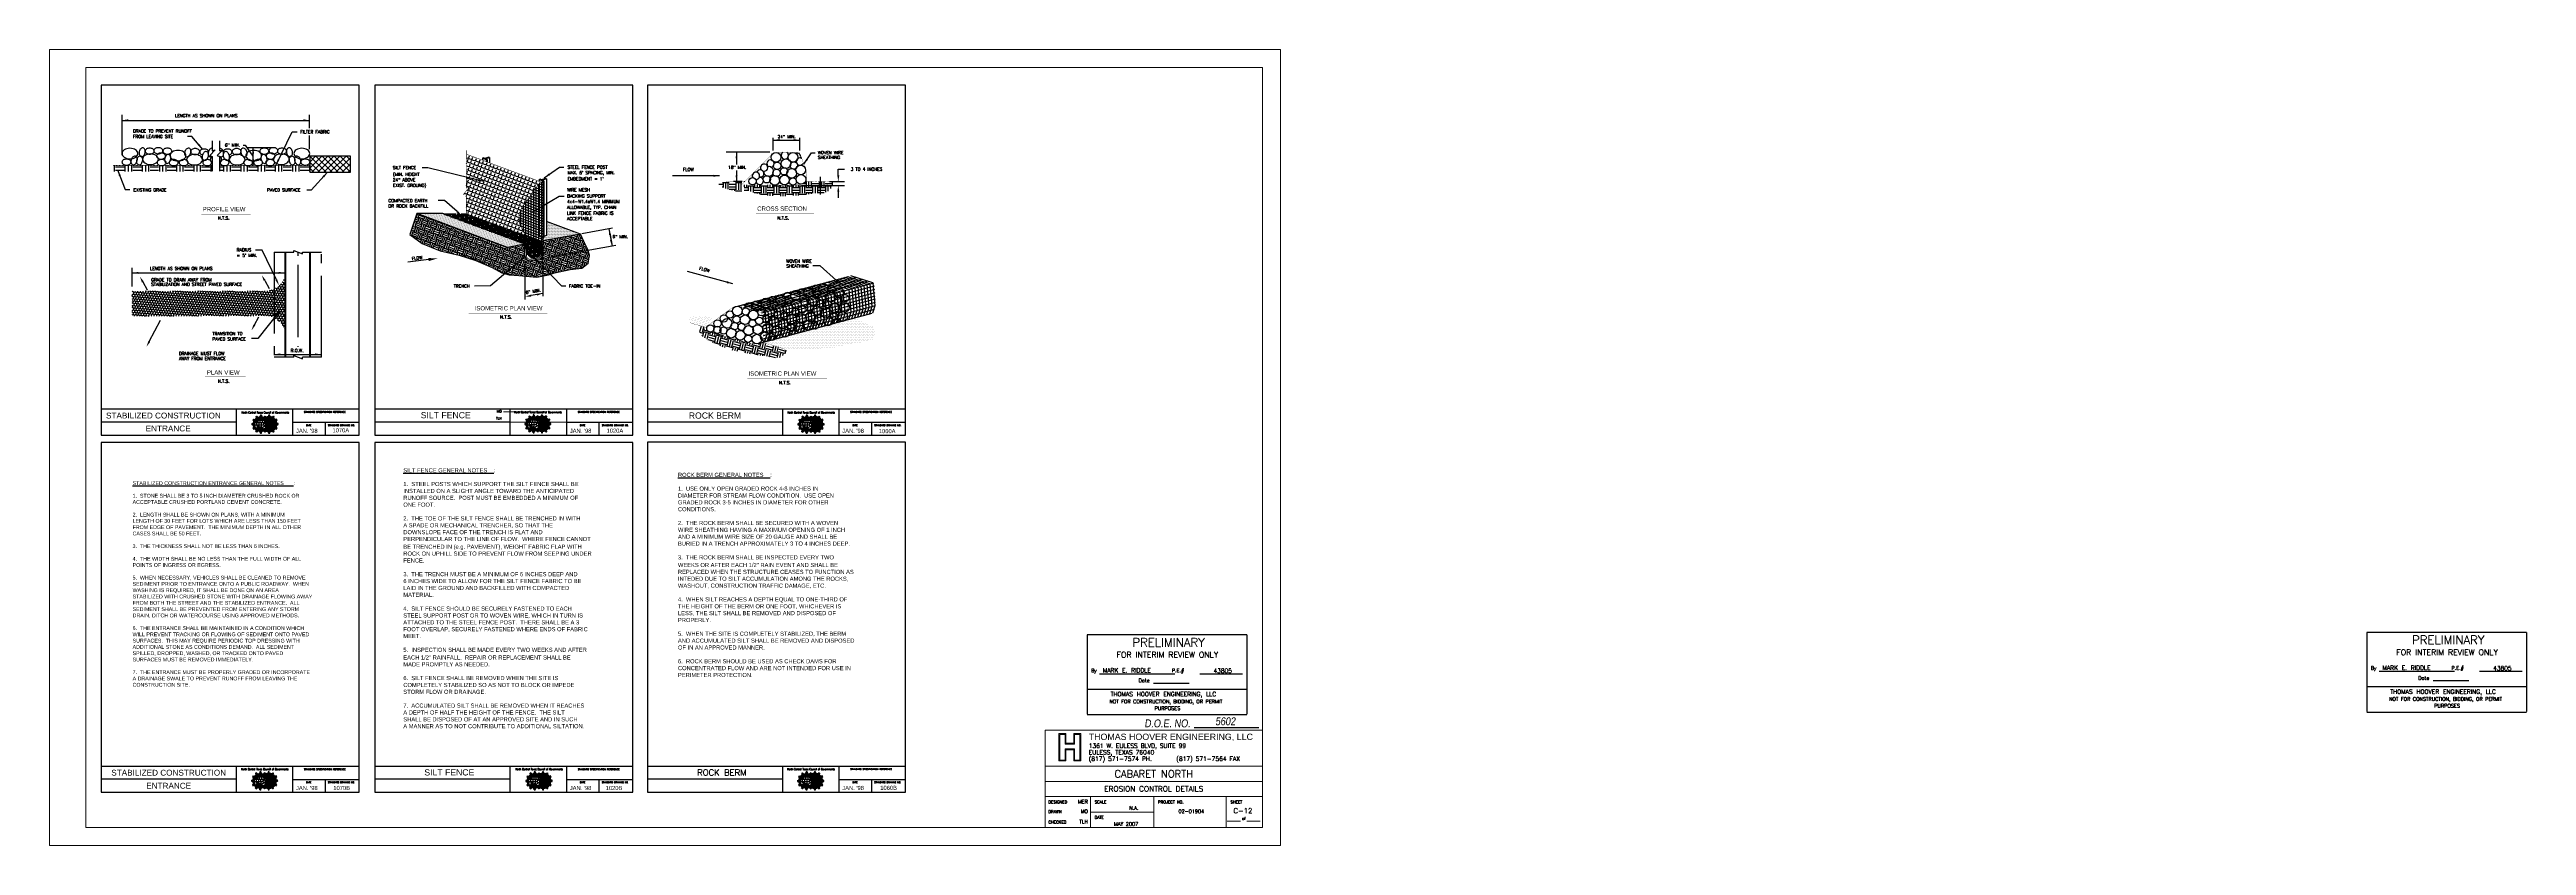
# Paper-space layout 'ECDetails' of a CAD drawing. Extents: x -17.7 to 50.7, y 16.3 to 38.3.
import ezdxf
from ezdxf.enums import TextEntityAlignment as Align

# ---------------------------------------------------------------- set-up
doc = ezdxf.new("R2010")
doc.units = 0
doc.header["$MEASUREMENT"] = 0
doc.linetypes.add('BCL', pattern=[2.625, 0.0625, -0.25, 2, -0.25, 0.0625])
doc.linetypes.add('PHANTOM', pattern=[3.8, 2.25, -0.35, 0.25, -0.35, 0.25, -0.35])
for name, color, linetype in [('BDR-46', 6, 'Continuous'), ('BDR-51', 6, 'Continuous'), ('D-ROCK-BERM', 7, 'Continuous'), ('D-SCE', 7, 'Continuous'), ('D-SILT-FENCE', 7, 'Continuous'), ('NOTES', 1, 'Continuous'), ('TBLK', 2, 'Continuous'), ('TEXT', 7, 'Continuous')]:
    doc.layers.add(name, color=color, linetype=linetype)
doc.layers.add('PLOTAREA', color=7, linetype='Continuous', plot=False)
doc.styles.add('51', font='SIMPLEX', dxfattribs={"height": 0.08})
doc.styles.add('HELOPEN', font='ROMAND.SHX')
doc.styles.add('LOGO', font='SIMPLEX', dxfattribs={"height": 0.15})
doc.styles.add('ROMANC', font='txt.shx', dxfattribs={"width": 0.9, "bigfont": 'ROMANC'})
doc.styles.add('ROMAND', font='romand')
doc.styles.add('ROMANS', font='romans.shx', dxfattribs={"height": 3.5})
doc.styles.add('ROMANT', font='romant', dxfattribs={"oblique": 7, "height": 10})
doc.styles.add('SANSSERIF', font='sas_____.pfb')
doc.styles.get("Standard").update_dxf_attribs({"font": 'ARIAL.TTF'})

# ---------------------------------------------------------------- blocks, each defined once
blk = doc.blocks.new('*X334')
at = {"color": 0}
for p, q in [((5.498, 0.761), (5.74, 0.761)), ((5.499, 0.735), (5.741, 0.735)), ((5.577, 0.787), (5.627, 0.787)), ((5.584, 0.814), (5.62, 0.814)), ((5.71, 0.787), (5.735, 0.787)), ((5.498, 0.367), (5.74, 0.367)), ((5.5, 0.394), (5.741, 0.394)), ((5.526, 0.709), (5.768, 0.709)), ((5.527, 0.42), (5.769, 0.42)), ((5.568, 0.656), (5.81, 0.656)), ((5.568, 0.472), (5.81, 0.472)), ((5.57, 0.63), (5.812, 0.63)), ((5.57, 0.499), (5.812, 0.499)), ((5.577, 0.604), (5.819, 0.604)), ((5.577, 0.525), (5.819, 0.525)), ((5.577, 0.341), (5.627, 0.341)), ((5.584, 0.315), (5.62, 0.315)), ((5.592, 0.683), (5.834, 0.683)), ((5.592, 0.446), (5.834, 0.446)), ((5.62, 0.578), (5.862, 0.578)), ((5.62, 0.551), (5.862, 0.551)), ((5.709, 0.341), (5.736, 0.341))]:
    blk.add_line(p, q, dxfattribs=at)
blk = doc.blocks.new('*X327')
at = {"color": 0}
for p, q in [((1.527, 7.027), (1.527, 7.027)), ((1.556, 7.016), (1.556, 7.016)), ((1.585, 7.005), (1.585, 7.005)), ((1.615, 6.995), (1.615, 6.995)), ((1.64, 7.019), (1.64, 7.019)), ((1.644, 6.984), (1.644, 6.984)), ((1.669, 7.008), (1.669, 7.008)), ((1.673, 6.973), (1.673, 6.973)), ((1.699, 6.997), (1.699, 6.997)), ((1.703, 6.963), (1.703, 6.963)), ((1.724, 7.021), (1.724, 7.021)), ((1.728, 6.987), (1.728, 6.987)), ((1.732, 6.952), (1.732, 6.952)), ((1.754, 7.011), (1.754, 7.011)), ((1.757, 6.976), (1.757, 6.976)), ((1.761, 6.941), (1.761, 6.941)), ((1.783, 7), (1.783, 7)), ((1.787, 6.965), (1.787, 6.965)), ((1.791, 6.93), (1.791, 6.93)), ((1.808, 7.024), (1.808, 7.024)), ((1.812, 6.989), (1.812, 6.989)), ((1.816, 6.954), (1.816, 6.954)), ((1.82, 6.92), (1.82, 6.92)), ((1.824, 6.885), (1.824, 6.885)), ((1.838, 7.013), (1.838, 7.013)), ((1.842, 6.978), (1.842, 6.978)), ((1.846, 6.944), (1.846, 6.944)), ((1.85, 6.909), (1.85, 6.909)), ((1.854, 6.874), (1.854, 6.874)), ((1.867, 7.003), (1.867, 7.003)), ((1.871, 6.968), (1.871, 6.968)), ((1.875, 6.933), (1.875, 6.933)), ((1.879, 6.898), (1.879, 6.898)), ((1.883, 6.864), (1.883, 6.864)), ((1.892, 7.027), (1.892, 7.027)), ((1.896, 6.992), (1.896, 6.992)), ((1.9, 6.957), (1.9, 6.957)), ((1.904, 6.922), (1.904, 6.922)), ((1.908, 6.888), (1.908, 6.888)), ((1.912, 6.853), (1.912, 6.853)), ((1.922, 7.016), (1.922, 7.016)), ((1.926, 6.981), (1.926, 6.981)), ((1.93, 6.946), (1.93, 6.946)), ((1.934, 6.912), (1.934, 6.912)), ((1.938, 6.877), (1.938, 6.877)), ((1.942, 6.842), (1.942, 6.842)), ((1.951, 7.005), (1.951, 7.005)), ((1.955, 6.97), (1.955, 6.97)), ((1.959, 6.936), (1.959, 6.936)), ((1.963, 6.901), (1.963, 6.901)), ((1.967, 6.866), (1.967, 6.866)), ((1.971, 6.832), (1.971, 6.832)), ((1.98, 6.994), (1.98, 6.994)), ((1.984, 6.96), (1.984, 6.96)), ((1.988, 6.925), (1.988, 6.925)), ((1.992, 6.89), (1.992, 6.89)), ((1.996, 6.856), (1.996, 6.856)), ((2, 6.821), (2, 6.821)), ((2.006, 7.018), (2.006, 7.018)), ((2.01, 6.984), (2.01, 6.984)), ((2.014, 6.949), (2.014, 6.949)), ((2.018, 6.914), (2.018, 6.914)), ((2.022, 6.88), (2.022, 6.88)), ((2.026, 6.845), (2.026, 6.845)), ((2.03, 6.81), (2.03, 6.81)), ((2.035, 7.008), (2.035, 7.008)), ((2.039, 6.973), (2.039, 6.973)), ((2.043, 6.938), (2.043, 6.938)), ((2.047, 6.904), (2.047, 6.904)), ((2.051, 6.869), (2.051, 6.869)), ((2.055, 6.834), (2.055, 6.834)), ((2.059, 6.8), (2.059, 6.8)), ((2.065, 6.997), (2.065, 6.997)), ((2.069, 6.962), (2.069, 6.962)), ((2.073, 6.928), (2.073, 6.928)), ((2.077, 6.893), (2.077, 6.893)), ((2.081, 6.858), (2.081, 6.858)), ((2.085, 6.824), (2.085, 6.824)), ((2.089, 6.789), (2.089, 6.789)), ((2.09, 7.021), (2.09, 7.021)), ((2.094, 6.986), (2.094, 6.986)), ((2.098, 6.952), (2.098, 6.952)), ((2.102, 6.917), (2.102, 6.917)), ((2.106, 6.882), (2.106, 6.882)), ((2.11, 6.848), (2.11, 6.848)), ((2.114, 6.813), (2.114, 6.813)), ((2.118, 6.778), (2.118, 6.778)), ((2.119, 7.01), (2.119, 7.01)), ((2.123, 6.976), (2.123, 6.976)), ((2.127, 6.941), (2.127, 6.941)), ((2.131, 6.906), (2.131, 6.906)), ((2.135, 6.872), (2.135, 6.872)), ((2.139, 6.837), (2.139, 6.837)), ((2.143, 6.802), (2.143, 6.802)), ((2.147, 6.767), (2.147, 6.767)), ((2.149, 7), (2.149, 7)), ((2.153, 6.965), (2.153, 6.965)), ((2.157, 6.93), (2.157, 6.93)), ((2.161, 6.896), (2.161, 6.896)), ((2.165, 6.861), (2.165, 6.861)), ((2.169, 6.826), (2.169, 6.826)), ((2.173, 6.792), (2.173, 6.792)), ((2.174, 7.024), (2.174, 7.024)), ((2.177, 6.757), (2.177, 6.757)), ((2.178, 6.989), (2.178, 6.989)), ((2.182, 6.954), (2.182, 6.954)), ((2.186, 6.92), (2.186, 6.92)), ((2.19, 6.885), (2.19, 6.885)), ((2.194, 6.85), (2.194, 6.85)), ((2.198, 6.816), (2.198, 6.816)), ((2.202, 6.781), (2.202, 6.781)), ((2.203, 7.013), (2.203, 7.013)), ((2.206, 6.746), (2.206, 6.746)), ((2.207, 6.978), (2.207, 6.978)), ((2.211, 6.944), (2.211, 6.944)), ((2.215, 6.909), (2.215, 6.909)), ((2.219, 6.874), (2.219, 6.874)), ((2.223, 6.84), (2.223, 6.84)), ((2.227, 6.805), (2.227, 6.805)), ((2.231, 6.77), (2.231, 6.77)), ((2.233, 7.002), (2.233, 7.002)), ((2.235, 6.735), (2.235, 6.735)), ((2.237, 6.968), (2.237, 6.968)), ((2.241, 6.933), (2.241, 6.933)), ((2.245, 6.898), (2.245, 6.898)), ((2.249, 6.864), (2.249, 6.864)), ((2.253, 6.829), (2.253, 6.829)), ((2.257, 6.794), (2.257, 6.794)), ((2.258, 7.026), (2.258, 7.026)), ((2.261, 6.759), (2.261, 6.759)), ((2.262, 6.992), (2.262, 6.992)), ((2.265, 6.725), (2.265, 6.725)), ((2.266, 6.957), (2.266, 6.957)), ((2.27, 6.922), (2.27, 6.922)), ((2.274, 6.888), (2.274, 6.888)), ((2.278, 6.853), (2.278, 6.853)), ((2.282, 6.818), (2.282, 6.818)), ((2.286, 6.783), (2.286, 6.783)), ((2.287, 7.016), (2.287, 7.016)), ((2.29, 6.749), (2.29, 6.749)), ((2.291, 6.981), (2.291, 6.981)), ((2.295, 6.946), (2.295, 6.946)), ((2.299, 6.912), (2.299, 6.912)), ((2.303, 6.877), (2.303, 6.877)), ((2.307, 6.842), (2.307, 6.842)), ((2.311, 6.807), (2.311, 6.807)), ((2.315, 6.773), (2.315, 6.773)), ((2.317, 7.005), (2.317, 7.005)), ((2.319, 6.738), (2.319, 6.738)), ((2.321, 6.97), (2.321, 6.97)), ((2.325, 6.936), (2.325, 6.936)), ((2.329, 6.901), (2.329, 6.901)), ((2.333, 6.866), (2.333, 6.866)), ((2.337, 6.832), (2.337, 6.832)), ((2.341, 6.797), (2.341, 6.797)), ((2.345, 6.762), (2.345, 6.762)), ((2.346, 6.994), (2.346, 6.994)), ((2.349, 6.727), (2.349, 6.727)), ((2.35, 6.96), (2.35, 6.96)), ((2.354, 6.925), (2.354, 6.925)), ((2.358, 6.89), (2.358, 6.89)), ((2.362, 6.856), (2.362, 6.856)), ((2.366, 6.821), (2.366, 6.821)), ((2.37, 6.786), (2.37, 6.786)), ((2.372, 7.018), (2.372, 7.018)), ((2.374, 6.751), (2.374, 6.751)), ((2.376, 6.984), (2.376, 6.984)), ((2.38, 6.949), (2.38, 6.949)), ((2.384, 6.914), (2.384, 6.914)), ((2.388, 6.88), (2.388, 6.88)), ((2.392, 6.845), (2.392, 6.845)), ((2.396, 6.81), (2.396, 6.81)), ((2.4, 6.775), (2.4, 6.775)), ((2.401, 7.008), (2.401, 7.008)), ((2.404, 6.741), (2.404, 6.741)), ((2.405, 6.973), (2.405, 6.973)), ((2.409, 6.938), (2.409, 6.938)), ((2.413, 6.904), (2.413, 6.904)), ((2.417, 6.869), (2.417, 6.869)), ((2.421, 6.834), (2.421, 6.834)), ((2.425, 6.799), (2.425, 6.799)), ((2.429, 6.765), (2.429, 6.765)), ((2.43, 6.997), (2.43, 6.997)), ((2.433, 6.73), (2.433, 6.73)), ((2.434, 6.962), (2.434, 6.962)), ((2.438, 6.928), (2.438, 6.928)), ((2.442, 6.893), (2.442, 6.893)), ((2.446, 6.858), (2.446, 6.858)), ((2.45, 6.823), (2.45, 6.823)), ((2.454, 6.789), (2.454, 6.789)), ((2.456, 7.021), (2.456, 7.021)), ((2.458, 6.754), (2.458, 6.754)), ((2.46, 6.986), (2.46, 6.986)), ((2.464, 6.952), (2.464, 6.952)), ((2.468, 6.917), (2.468, 6.917)), ((2.472, 6.882), (2.472, 6.882)), ((2.476, 6.847), (2.476, 6.847)), ((2.48, 6.813), (2.48, 6.813)), ((2.484, 6.778), (2.484, 6.778)), ((2.485, 7.01), (2.485, 7.01)), ((2.488, 6.743), (2.488, 6.743)), ((2.489, 6.976), (2.489, 6.976)), ((2.493, 6.941), (2.493, 6.941)), ((2.497, 6.906), (2.497, 6.906)), ((2.501, 6.872), (2.501, 6.872)), ((2.505, 6.837), (2.505, 6.837)), ((2.509, 6.802), (2.509, 6.802)), ((2.513, 6.767), (2.513, 6.767)), ((2.514, 7), (2.514, 7)), ((2.517, 6.733), (2.517, 6.733)), ((2.518, 6.965), (2.518, 6.965)), ((2.522, 6.93), (2.522, 6.93)), ((2.526, 6.896), (2.526, 6.896)), ((2.53, 6.861), (2.53, 6.861)), ((2.534, 6.826), (2.534, 6.826)), ((2.538, 6.791), (2.538, 6.791)), ((2.542, 6.757), (2.542, 6.757)), ((2.544, 6.989), (2.544, 6.989)), ((2.546, 6.722), (2.546, 6.722)), ((2.548, 6.954), (2.548, 6.954)), ((2.552, 6.92), (2.552, 6.92)), ((2.556, 6.885), (2.556, 6.885)), ((2.56, 6.85), (2.56, 6.85)), ((2.564, 6.815), (2.564, 6.815)), ((2.568, 6.781), (2.568, 6.781)), ((2.572, 6.746), (2.572, 6.746)), ((2.573, 6.978), (2.573, 6.978)), ((2.577, 6.944), (2.577, 6.944)), ((2.581, 6.909), (2.581, 6.909)), ((2.585, 6.874), (2.585, 6.874)), ((2.589, 6.839), (2.589, 6.839)), ((2.593, 6.805), (2.593, 6.805)), ((2.597, 6.77), (2.597, 6.77)), ((2.601, 6.735), (2.601, 6.735)), ((2.603, 6.968), (2.603, 6.968)), ((2.607, 6.933), (2.607, 6.933)), ((2.61, 6.898), (2.61, 6.898)), ((2.614, 6.863), (2.614, 6.863)), ((2.618, 6.829), (2.618, 6.829)), ((2.622, 6.794), (2.622, 6.794)), ((2.626, 6.759), (2.626, 6.759)), ((2.63, 6.725), (2.63, 6.725)), ((2.632, 6.957), (2.632, 6.957)), ((2.636, 6.922), (2.636, 6.922)), ((2.64, 6.887), (2.64, 6.887)), ((2.644, 6.853), (2.644, 6.853)), ((2.648, 6.818), (2.648, 6.818)), ((2.652, 6.783), (2.652, 6.783)), ((2.656, 6.749), (2.656, 6.749)), ((2.661, 6.946), (2.661, 6.946)), ((2.665, 6.912), (2.665, 6.912)), ((2.669, 6.877), (2.669, 6.877)), ((2.673, 6.842), (2.673, 6.842)), ((2.677, 6.807), (2.677, 6.807)), ((2.681, 6.773), (2.681, 6.773)), ((2.685, 6.738), (2.685, 6.738)), ((2.691, 6.936), (2.691, 6.936)), ((2.695, 6.901), (2.695, 6.901)), ((2.699, 6.866), (2.699, 6.866)), ((2.703, 6.831), (2.703, 6.831)), ((2.707, 6.797), (2.707, 6.797)), ((2.711, 6.762), (2.711, 6.762)), ((2.715, 6.727), (2.715, 6.727)), ((2.724, 6.89), (2.724, 6.89)), ((2.728, 6.855), (2.728, 6.855)), ((2.732, 6.821), (2.732, 6.821)), ((2.736, 6.786), (2.736, 6.786)), ((2.74, 6.751), (2.74, 6.751)), ((2.753, 6.879), (2.753, 6.879)), ((2.757, 6.845), (2.757, 6.845)), ((2.761, 6.81), (2.761, 6.81)), ((2.765, 6.775), (2.765, 6.775)), ((2.769, 6.741), (2.769, 6.741)), ((2.783, 6.869), (2.783, 6.869)), ((2.787, 6.834), (2.787, 6.834)), ((2.791, 6.799), (2.791, 6.799)), ((2.795, 6.765), (2.795, 6.765)), ((2.799, 6.73), (2.799, 6.73)), ((2.812, 6.858), (2.812, 6.858)), ((2.816, 6.823), (2.816, 6.823)), ((2.82, 6.789), (2.82, 6.789)), ((2.824, 6.754), (2.824, 6.754)), ((2.841, 6.847), (2.841, 6.847)), ((2.845, 6.813), (2.845, 6.813)), ((2.849, 6.778), (2.849, 6.778)), ((2.853, 6.743), (2.853, 6.743)), ((2.871, 6.837), (2.871, 6.837)), ((2.875, 6.802), (2.875, 6.802)), ((2.879, 6.767), (2.879, 6.767)), ((2.883, 6.733), (2.883, 6.733)), ((2.9, 6.826), (2.9, 6.826)), ((2.904, 6.791), (2.904, 6.791)), ((2.908, 6.757), (2.908, 6.757)), ((2.912, 6.722), (2.912, 6.722)), ((2.93, 6.815), (2.93, 6.815)), ((2.934, 6.781), (2.934, 6.781)), ((2.938, 6.746), (2.938, 6.746)), ((2.959, 6.805), (2.959, 6.805)), ((2.963, 6.77), (2.963, 6.77)), ((2.967, 6.735), (2.967, 6.735)), ((2.988, 6.794), (2.988, 6.794)), ((2.992, 6.759), (2.992, 6.759)), ((2.996, 6.725), (2.996, 6.725)), ((3.018, 6.783), (3.018, 6.783)), ((3.022, 6.749), (3.022, 6.749)), ((3.047, 6.773), (3.047, 6.773)), ((3.051, 6.738), (3.051, 6.738)), ((3.076, 6.762), (3.076, 6.762)), ((3.08, 6.727), (3.08, 6.727)), ((3.106, 6.751), (3.106, 6.751)), ((3.135, 6.74), (3.135, 6.74)), ((3.164, 6.73), (3.164, 6.73)), ((2.294, 6.714), (2.294, 6.714)), ((2.323, 6.703), (2.323, 6.703)), ((2.353, 6.693), (2.353, 6.693)), ((2.378, 6.717), (2.378, 6.717)), ((2.382, 6.682), (2.382, 6.682)), ((2.408, 6.706), (2.408, 6.706)), ((2.412, 6.671), (2.412, 6.671)), ((2.437, 6.695), (2.437, 6.695)), ((2.441, 6.661), (2.441, 6.661)), ((2.462, 6.719), (2.462, 6.719)), ((2.466, 6.685), (2.466, 6.685)), ((2.47, 6.65), (2.47, 6.65)), ((2.492, 6.709), (2.492, 6.709)), ((2.496, 6.674), (2.496, 6.674)), ((2.5, 6.639), (2.5, 6.639)), ((2.521, 6.698), (2.521, 6.698)), ((2.525, 6.663), (2.525, 6.663)), ((2.529, 6.629), (2.529, 6.629)), ((2.55, 6.687), (2.55, 6.687)), ((2.554, 6.653), (2.554, 6.653)), ((2.558, 6.618), (2.558, 6.618)), ((2.576, 6.711), (2.576, 6.711)), ((2.58, 6.677), (2.58, 6.677)), ((2.584, 6.642), (2.584, 6.642)), ((2.588, 6.607), (2.588, 6.607)), ((2.605, 6.701), (2.605, 6.701)), ((2.609, 6.666), (2.609, 6.666)), ((2.613, 6.631), (2.613, 6.631)), ((2.617, 6.596), (2.617, 6.596)), ((2.634, 6.69), (2.634, 6.69)), ((2.638, 6.655), (2.638, 6.655)), ((2.642, 6.62), (2.642, 6.62)), ((2.646, 6.586), (2.646, 6.586)), ((2.66, 6.714), (2.66, 6.714)), ((2.664, 6.679), (2.664, 6.679)), ((2.668, 6.645), (2.668, 6.645)), ((2.672, 6.61), (2.672, 6.61)), ((2.676, 6.575), (2.676, 6.575)), ((2.689, 6.703), (2.689, 6.703)), ((2.693, 6.669), (2.693, 6.669)), ((2.697, 6.634), (2.697, 6.634)), ((2.701, 6.599), (2.701, 6.599)), ((2.705, 6.564), (2.705, 6.564)), ((2.719, 6.693), (2.719, 6.693)), ((2.723, 6.658), (2.723, 6.658)), ((2.727, 6.623), (2.727, 6.623)), ((2.731, 6.588), (2.731, 6.588)), ((2.735, 6.554), (2.735, 6.554)), ((2.744, 6.717), (2.744, 6.717)), ((2.748, 6.682), (2.748, 6.682)), ((2.752, 6.647), (2.752, 6.647)), ((2.756, 6.612), (2.756, 6.612)), ((2.76, 6.578), (2.76, 6.578)), ((2.764, 6.543), (2.764, 6.543)), ((2.773, 6.706), (2.773, 6.706)), ((2.777, 6.671), (2.777, 6.671)), ((2.781, 6.636), (2.781, 6.636)), ((2.785, 6.602), (2.785, 6.602)), ((2.789, 6.567), (2.789, 6.567)), ((2.793, 6.532), (2.793, 6.532)), ((2.803, 6.695), (2.803, 6.695)), ((2.807, 6.66), (2.807, 6.66)), ((2.811, 6.626), (2.811, 6.626)), ((2.815, 6.591), (2.815, 6.591)), ((2.819, 6.556), (2.819, 6.556)), ((2.823, 6.522), (2.823, 6.522)), ((2.828, 6.719), (2.828, 6.719)), ((2.832, 6.685), (2.832, 6.685)), ((2.836, 6.65), (2.836, 6.65)), ((2.84, 6.615), (2.84, 6.615)), ((2.844, 6.58), (2.844, 6.58)), ((2.848, 6.546), (2.848, 6.546)), ((2.852, 6.511), (2.852, 6.511)), ((2.857, 6.709), (2.857, 6.709)), ((2.861, 6.674), (2.861, 6.674)), ((2.865, 6.639), (2.865, 6.639)), ((2.869, 6.604), (2.869, 6.604)), ((2.873, 6.57), (2.873, 6.57)), ((2.877, 6.535), (2.877, 6.535)), ((2.881, 6.5), (2.881, 6.5)), ((2.887, 6.698), (2.887, 6.698)), ((2.891, 6.663), (2.891, 6.663)), ((2.895, 6.628), (2.895, 6.628)), ((2.899, 6.594), (2.899, 6.594)), ((2.903, 6.559), (2.903, 6.559)), ((2.907, 6.524), (2.907, 6.524)), ((2.911, 6.49), (2.911, 6.49)), ((2.916, 6.687), (2.916, 6.687)), ((2.92, 6.652), (2.92, 6.652)), ((2.924, 6.618), (2.924, 6.618)), ((2.928, 6.583), (2.928, 6.583)), ((2.932, 6.548), (2.932, 6.548)), ((2.936, 6.514), (2.936, 6.514)), ((2.94, 6.479), (2.94, 6.479)), ((2.942, 6.711), (2.942, 6.711)), ((2.945, 6.676), (2.945, 6.676)), ((2.949, 6.642), (2.949, 6.642)), ((2.953, 6.607), (2.953, 6.607)), ((2.957, 6.572), (2.957, 6.572)), ((2.961, 6.538), (2.961, 6.538)), ((2.965, 6.503), (2.965, 6.503)), ((2.969, 6.468), (2.969, 6.468)), ((2.971, 6.7), (2.971, 6.7)), ((2.975, 6.666), (2.975, 6.666)), ((2.979, 6.631), (2.979, 6.631)), ((2.983, 6.596), (2.983, 6.596)), ((2.987, 6.562), (2.987, 6.562)), ((2.991, 6.527), (2.991, 6.527)), ((2.995, 6.492), (2.995, 6.492)), ((2.999, 6.458), (2.999, 6.458)), ((3, 6.69), (3, 6.69)), ((3.004, 6.655), (3.004, 6.655)), ((3.008, 6.62), (3.008, 6.62)), ((3.012, 6.586), (3.012, 6.586)), ((3.016, 6.551), (3.016, 6.551)), ((3.02, 6.516), (3.02, 6.516)), ((3.024, 6.482), (3.024, 6.482)), ((3.026, 6.714), (3.026, 6.714)), ((3.028, 6.447), (3.028, 6.447)), ((3.03, 6.679), (3.03, 6.679)), ((3.034, 6.644), (3.034, 6.644)), ((3.038, 6.61), (3.038, 6.61)), ((3.042, 6.575), (3.042, 6.575)), ((3.046, 6.54), (3.046, 6.54)), ((3.05, 6.506), (3.05, 6.506)), ((3.054, 6.471), (3.054, 6.471)), ((3.055, 6.703), (3.055, 6.703)), ((3.058, 6.436), (3.058, 6.436)), ((3.059, 6.668), (3.059, 6.668)), ((3.063, 6.634), (3.063, 6.634)), ((3.067, 6.599), (3.067, 6.599)), ((3.071, 6.564), (3.071, 6.564)), ((3.075, 6.53), (3.075, 6.53)), ((3.079, 6.495), (3.079, 6.495)), ((3.083, 6.46), (3.083, 6.46)), ((3.084, 6.692), (3.084, 6.692)), ((3.087, 6.425), (3.087, 6.425)), ((3.088, 6.658), (3.088, 6.658)), ((3.092, 6.623), (3.092, 6.623)), ((3.096, 6.588), (3.096, 6.588)), ((3.1, 6.554), (3.1, 6.554)), ((3.104, 6.519), (3.104, 6.519)), ((3.108, 6.484), (3.108, 6.484)), ((3.11, 6.716), (3.11, 6.716)), ((3.112, 6.449), (3.112, 6.449)), ((3.114, 6.682), (3.114, 6.682)), ((3.116, 6.415), (3.116, 6.415)), ((3.118, 6.647), (3.118, 6.647)), ((3.122, 6.612), (3.122, 6.612)), ((3.126, 6.578), (3.126, 6.578)), ((3.13, 6.543), (3.13, 6.543)), ((3.134, 6.508), (3.134, 6.508)), ((3.138, 6.474), (3.138, 6.474)), ((3.139, 6.706), (3.139, 6.706)), ((3.142, 6.439), (3.142, 6.439)), ((3.143, 6.671), (3.143, 6.671)), ((3.146, 6.404), (3.146, 6.404)), ((3.147, 6.636), (3.147, 6.636)), ((3.151, 6.602), (3.151, 6.602)), ((3.155, 6.567), (3.155, 6.567)), ((3.159, 6.532), (3.159, 6.532)), ((3.163, 6.498), (3.163, 6.498)), ((3.167, 6.463), (3.167, 6.463)), ((3.168, 6.695), (3.168, 6.695)), ((3.171, 6.428), (3.171, 6.428)), ((3.172, 6.66), (3.172, 6.66)), ((3.175, 6.393), (3.175, 6.393)), ((3.176, 6.626), (3.176, 6.626)), ((3.18, 6.591), (3.18, 6.591)), ((3.184, 6.556), (3.184, 6.556)), ((3.188, 6.522), (3.188, 6.522)), ((3.192, 6.487), (3.192, 6.487)), ((3.194, 6.719), (3.194, 6.719)), ((3.196, 6.452), (3.196, 6.452)), ((3.198, 6.684), (3.198, 6.684)), ((3.2, 6.417), (3.2, 6.417)), ((3.202, 6.65), (3.202, 6.65)), ((3.204, 6.383), (3.204, 6.383)), ((3.206, 6.615), (3.206, 6.615)), ((3.21, 6.58), (3.21, 6.58)), ((3.214, 6.546), (3.214, 6.546)), ((3.218, 6.511), (3.218, 6.511)), ((3.222, 6.476), (3.222, 6.476)), ((3.223, 6.708), (3.223, 6.708)), ((3.226, 6.441), (3.226, 6.441)), ((3.227, 6.674), (3.227, 6.674)), ((3.23, 6.407), (3.23, 6.407)), ((3.231, 6.639), (3.231, 6.639)), ((3.234, 6.372), (3.234, 6.372)), ((3.235, 6.604), (3.235, 6.604)), ((3.239, 6.57), (3.239, 6.57)), ((3.243, 6.535), (3.243, 6.535)), ((3.247, 6.5), (3.247, 6.5)), ((3.251, 6.465), (3.251, 6.465)), ((3.253, 6.698), (3.253, 6.698)), ((3.255, 6.431), (3.255, 6.431)), ((3.257, 6.663), (3.257, 6.663)), ((3.259, 6.396), (3.259, 6.396)), ((3.261, 6.628), (3.261, 6.628)), ((3.263, 6.361), (3.263, 6.361)), ((3.265, 6.594), (3.265, 6.594)), ((3.269, 6.559), (3.269, 6.559)), ((3.273, 6.524), (3.273, 6.524)), ((3.277, 6.489), (3.277, 6.489)), ((3.281, 6.455), (3.281, 6.455)), ((3.282, 6.687), (3.282, 6.687)), ((3.284, 6.42), (3.284, 6.42)), ((3.286, 6.652), (3.286, 6.652)), ((3.288, 6.385), (3.288, 6.385)), ((3.29, 6.618), (3.29, 6.618)), ((3.292, 6.351), (3.292, 6.351)), ((3.294, 6.583), (3.294, 6.583)), ((3.298, 6.548), (3.298, 6.548)), ((3.302, 6.514), (3.302, 6.514)), ((3.306, 6.479), (3.306, 6.479)), ((3.31, 6.444), (3.31, 6.444)), ((3.311, 6.676), (3.311, 6.676)), ((3.314, 6.409), (3.314, 6.409)), ((3.315, 6.642), (3.315, 6.642)), ((3.318, 6.375), (3.318, 6.375)), ((3.319, 6.607), (3.319, 6.607)), ((3.322, 6.34), (3.322, 6.34)), ((3.323, 6.572), (3.323, 6.572)), ((3.327, 6.538), (3.327, 6.538)), ((3.331, 6.503), (3.331, 6.503)), ((3.335, 6.468), (3.335, 6.468)), ((3.339, 6.433), (3.339, 6.433)), ((3.341, 6.666), (3.341, 6.666)), ((3.343, 6.399), (3.343, 6.399)), ((3.345, 6.631), (3.345, 6.631)), ((3.347, 6.364), (3.347, 6.364)), ((3.349, 6.596), (3.349, 6.596)), ((3.351, 6.329), (3.351, 6.329)), ((3.353, 6.562), (3.353, 6.562)), ((3.357, 6.527), (3.357, 6.527)), ((3.361, 6.492), (3.361, 6.492)), ((3.365, 6.457), (3.365, 6.457)), ((3.369, 6.423), (3.369, 6.423)), ((3.37, 6.655), (3.37, 6.655)), ((3.373, 6.388), (3.373, 6.388)), ((3.374, 6.62), (3.374, 6.62)), ((3.377, 6.353), (3.377, 6.353)), ((3.378, 6.586), (3.378, 6.586)), ((3.381, 6.319), (3.381, 6.319)), ((3.382, 6.551), (3.382, 6.551)), ((3.386, 6.516), (3.386, 6.516)), ((3.39, 6.481), (3.39, 6.481)), ((3.394, 6.447), (3.394, 6.447)), ((3.398, 6.412), (3.398, 6.412)), ((3.399, 6.644), (3.399, 6.644)), ((3.402, 6.377), (3.402, 6.377)), ((3.403, 6.61), (3.403, 6.61)), ((3.406, 6.343), (3.406, 6.343)), ((3.407, 6.575), (3.407, 6.575)), ((3.41, 6.308), (3.41, 6.308)), ((3.411, 6.54), (3.411, 6.54)), ((3.415, 6.505), (3.415, 6.505)), ((3.419, 6.471), (3.419, 6.471)), ((3.423, 6.436), (3.423, 6.436)), ((3.427, 6.401), (3.427, 6.401)), ((3.429, 6.634), (3.429, 6.634)), ((3.431, 6.367), (3.431, 6.367)), ((3.433, 6.599), (3.433, 6.599)), ((3.435, 6.332), (3.435, 6.332)), ((3.437, 6.564), (3.437, 6.564)), ((3.439, 6.297), (3.439, 6.297)), ((3.441, 6.529), (3.441, 6.529)), ((3.445, 6.495), (3.445, 6.495)), ((3.449, 6.46), (3.449, 6.46)), ((3.453, 6.425), (3.453, 6.425)), ((3.457, 6.391), (3.457, 6.391)), ((3.458, 6.623), (3.458, 6.623)), ((3.461, 6.356), (3.461, 6.356)), ((3.462, 6.588), (3.462, 6.588)), ((3.465, 6.321), (3.465, 6.321)), ((3.466, 6.554), (3.466, 6.554)), ((3.469, 6.287), (3.469, 6.287)), ((3.47, 6.519), (3.47, 6.519)), ((3.474, 6.484), (3.474, 6.484)), ((3.478, 6.449), (3.478, 6.449)), ((3.482, 6.415), (3.482, 6.415)), ((3.486, 6.38), (3.486, 6.38)), ((3.487, 6.612), (3.487, 6.612)), ((3.49, 6.345), (3.49, 6.345)), ((3.491, 6.578), (3.491, 6.578)), ((3.494, 6.311), (3.494, 6.311)), ((3.495, 6.543), (3.495, 6.543)), ((3.498, 6.276), (3.498, 6.276)), ((3.499, 6.508), (3.499, 6.508)), ((3.503, 6.473), (3.503, 6.473)), ((3.507, 6.439), (3.507, 6.439)), ((3.511, 6.404), (3.511, 6.404)), ((3.515, 6.369), (3.515, 6.369)), ((3.517, 6.602), (3.517, 6.602)), ((3.519, 6.335), (3.519, 6.335)), ((3.521, 6.567), (3.521, 6.567)), ((3.523, 6.3), (3.523, 6.3)), ((3.525, 6.532), (3.525, 6.532)), ((3.527, 6.265), (3.527, 6.265)), ((3.529, 6.497), (3.529, 6.497)), ((3.533, 6.463), (3.533, 6.463)), ((3.537, 6.428), (3.537, 6.428)), ((3.541, 6.393), (3.541, 6.393)), ((3.545, 6.359), (3.545, 6.359)), ((3.546, 6.591), (3.546, 6.591)), ((3.549, 6.324), (3.549, 6.324)), ((3.55, 6.556), (3.55, 6.556)), ((3.553, 6.289), (3.553, 6.289)), ((3.554, 6.521), (3.554, 6.521)), ((3.557, 6.254), (3.557, 6.254)), ((3.558, 6.487), (3.558, 6.487)), ((3.562, 6.452), (3.562, 6.452)), ((3.566, 6.417), (3.566, 6.417)), ((3.57, 6.383), (3.57, 6.383)), ((3.574, 6.348), (3.574, 6.348)), ((3.576, 6.58), (3.576, 6.58)), ((3.578, 6.313), (3.578, 6.313)), ((3.58, 6.545), (3.58, 6.545)), ((3.582, 6.278), (3.582, 6.278)), ((3.584, 6.511), (3.584, 6.511)), ((3.586, 6.244), (3.586, 6.244)), ((3.588, 6.476), (3.588, 6.476)), ((3.592, 6.441), (3.592, 6.441)), ((3.596, 6.407), (3.596, 6.407)), ((3.6, 6.372), (3.6, 6.372)), ((3.604, 6.337), (3.604, 6.337)), ((3.605, 6.569), (3.605, 6.569)), ((3.608, 6.302), (3.608, 6.302)), ((3.609, 6.535), (3.609, 6.535)), ((3.612, 6.268), (3.612, 6.268)), ((3.613, 6.5), (3.613, 6.5)), ((3.616, 6.233), (3.616, 6.233)), ((3.617, 6.465), (3.617, 6.465)), ((3.621, 6.431), (3.621, 6.431)), ((3.625, 6.396), (3.625, 6.396)), ((3.629, 6.361), (3.629, 6.361)), ((3.633, 6.327), (3.633, 6.327)), ((3.634, 6.559), (3.634, 6.559)), ((3.637, 6.292), (3.637, 6.292)), ((3.638, 6.524), (3.638, 6.524)), ((3.641, 6.257), (3.641, 6.257)), ((3.642, 6.489), (3.642, 6.489)), ((3.645, 6.222), (3.645, 6.222)), ((3.646, 6.455), (3.646, 6.455)), ((3.65, 6.42), (3.65, 6.42)), ((3.654, 6.385), (3.654, 6.385)), ((3.658, 6.351), (3.658, 6.351)), ((3.662, 6.316), (3.662, 6.316)), ((3.664, 6.548), (3.664, 6.548)), ((3.666, 6.281), (3.666, 6.281)), ((3.668, 6.513), (3.668, 6.513)), ((3.67, 6.246), (3.67, 6.246)), ((3.672, 6.479), (3.672, 6.479)), ((3.674, 6.212), (3.674, 6.212)), ((3.676, 6.444), (3.676, 6.444)), ((3.68, 6.409), (3.68, 6.409)), ((3.684, 6.375), (3.684, 6.375)), ((3.688, 6.34), (3.688, 6.34)), ((3.692, 6.305), (3.692, 6.305)), ((3.693, 6.537), (3.693, 6.537)), ((3.696, 6.27), (3.696, 6.27)), ((3.697, 6.503), (3.697, 6.503)), ((3.7, 6.236), (3.7, 6.236)), ((3.701, 6.468), (3.701, 6.468)), ((3.704, 6.201), (3.704, 6.201)), ((3.705, 6.433), (3.705, 6.433)), ((3.709, 6.399), (3.709, 6.399)), ((3.713, 6.364), (3.713, 6.364)), ((3.717, 6.329), (3.717, 6.329)), ((3.721, 6.294), (3.721, 6.294)), ((3.722, 6.527), (3.722, 6.527)), ((3.725, 6.26), (3.725, 6.26)), ((3.726, 6.492), (3.726, 6.492)), ((3.729, 6.225), (3.729, 6.225)), ((3.73, 6.457), (3.73, 6.457)), ((3.733, 6.19), (3.733, 6.19)), ((3.734, 6.423), (3.734, 6.423)), ((3.738, 6.388), (3.738, 6.388)), ((3.742, 6.353), (3.742, 6.353)), ((3.746, 6.318), (3.746, 6.318)), ((3.75, 6.284), (3.75, 6.284)), ((3.752, 6.516), (3.752, 6.516)), ((3.754, 6.249), (3.754, 6.249)), ((3.756, 6.481), (3.756, 6.481)), ((3.758, 6.214), (3.758, 6.214)), ((3.76, 6.447), (3.76, 6.447)), ((3.762, 6.18), (3.762, 6.18)), ((3.764, 6.412), (3.764, 6.412)), ((3.768, 6.377), (3.768, 6.377)), ((3.772, 6.342), (3.772, 6.342)), ((3.776, 6.308), (3.776, 6.308)), ((3.78, 6.273), (3.78, 6.273)), ((3.781, 6.505), (3.781, 6.505)), ((3.784, 6.238), (3.784, 6.238)), ((3.785, 6.471), (3.785, 6.471)), ((3.788, 6.204), (3.788, 6.204)), ((3.789, 6.436), (3.789, 6.436)), ((3.792, 6.169), (3.792, 6.169)), ((3.793, 6.401), (3.793, 6.401)), ((3.797, 6.367), (3.797, 6.367)), ((3.801, 6.332), (3.801, 6.332)), ((3.805, 6.297), (3.805, 6.297)), ((3.809, 6.262), (3.809, 6.262)), ((3.81, 6.495), (3.81, 6.495)), ((3.813, 6.228), (3.813, 6.228)), ((3.814, 6.46), (3.814, 6.46)), ((3.817, 6.193), (3.817, 6.193)), ((3.818, 6.425), (3.818, 6.425)), ((3.821, 6.158), (3.821, 6.158)), ((3.822, 6.391), (3.822, 6.391)), ((3.826, 6.356), (3.826, 6.356)), ((3.83, 6.321), (3.83, 6.321)), ((3.834, 6.286), (3.834, 6.286)), ((3.838, 6.252), (3.838, 6.252)), ((3.84, 6.484), (3.84, 6.484)), ((3.842, 6.217), (3.842, 6.217)), ((3.844, 6.449), (3.844, 6.449)), ((3.846, 6.182), (3.846, 6.182)), ((3.848, 6.415), (3.848, 6.415)), ((3.85, 6.148), (3.85, 6.148)), ((3.852, 6.38), (3.852, 6.38)), ((3.856, 6.345), (3.856, 6.345)), ((3.86, 6.31), (3.86, 6.31)), ((3.864, 6.276), (3.864, 6.276)), ((3.868, 6.241), (3.868, 6.241)), ((3.869, 6.473), (3.869, 6.473)), ((3.872, 6.206), (3.872, 6.206)), ((3.873, 6.439), (3.873, 6.439)), ((3.876, 6.172), (3.876, 6.172)), ((3.877, 6.404), (3.877, 6.404)), ((3.88, 6.137), (3.88, 6.137)), ((3.881, 6.369), (3.881, 6.369)), ((3.885, 6.334), (3.885, 6.334)), ((3.889, 6.3), (3.889, 6.3)), ((3.893, 6.265), (3.893, 6.265)), ((3.897, 6.23), (3.897, 6.23)), ((3.899, 6.463), (3.899, 6.463)), ((3.901, 6.196), (3.901, 6.196)), ((3.903, 6.428), (3.903, 6.428)), ((3.905, 6.161), (3.905, 6.161)), ((3.907, 6.393), (3.907, 6.393)), ((3.909, 6.126), (3.909, 6.126)), ((3.911, 6.358), (3.911, 6.358)), ((3.915, 6.324), (3.915, 6.324)), ((3.919, 6.289), (3.919, 6.289)), ((3.923, 6.254), (3.923, 6.254)), ((3.927, 6.22), (3.927, 6.22)), ((3.928, 6.452), (3.928, 6.452)), ((3.931, 6.185), (3.931, 6.185)), ((3.932, 6.417), (3.932, 6.417)), ((3.935, 6.15), (3.935, 6.15)), ((3.936, 6.382), (3.936, 6.382)), ((3.939, 6.116), (3.939, 6.116)), ((3.94, 6.348), (3.94, 6.348)), ((3.944, 6.313), (3.944, 6.313)), ((3.948, 6.278), (3.948, 6.278)), ((3.952, 6.244), (3.952, 6.244)), ((3.956, 6.209), (3.956, 6.209)), ((3.957, 6.441), (3.957, 6.441)), ((3.96, 6.174), (3.96, 6.174)), ((3.961, 6.407), (3.961, 6.407)), ((3.964, 6.14), (3.964, 6.14)), ((3.965, 6.372), (3.965, 6.372)), ((3.968, 6.105), (3.968, 6.105)), ((3.969, 6.337), (3.969, 6.337)), ((3.973, 6.302), (3.973, 6.302)), ((3.977, 6.268), (3.977, 6.268)), ((3.981, 6.233), (3.981, 6.233)), ((3.985, 6.198), (3.985, 6.198)), ((3.987, 6.431), (3.987, 6.431)), ((3.989, 6.164), (3.989, 6.164)), ((3.991, 6.396), (3.991, 6.396)), ((3.993, 6.129), (3.993, 6.129)), ((3.995, 6.361), (3.995, 6.361)), ((3.997, 6.094), (3.997, 6.094)), ((3.999, 6.326), (3.999, 6.326)), ((4.003, 6.292), (4.003, 6.292)), ((4.007, 6.257), (4.007, 6.257)), ((4.011, 6.222), (4.011, 6.222)), ((4.015, 6.188), (4.015, 6.188)), ((4.016, 6.42), (4.016, 6.42)), ((4.019, 6.153), (4.019, 6.153)), ((4.02, 6.385), (4.02, 6.385)), ((4.023, 6.118), (4.023, 6.118)), ((4.024, 6.35), (4.024, 6.35)), ((4.027, 6.083), (4.027, 6.083)), ((4.028, 6.316), (4.028, 6.316)), ((4.032, 6.281), (4.032, 6.281)), ((4.036, 6.246), (4.036, 6.246)), ((4.04, 6.212), (4.04, 6.212)), ((4.044, 6.177), (4.044, 6.177)), ((4.045, 6.409), (4.045, 6.409)), ((4.048, 6.142), (4.048, 6.142)), ((4.049, 6.374), (4.049, 6.374)), ((4.052, 6.107), (4.052, 6.107)), ((4.053, 6.34), (4.053, 6.34)), ((4.056, 6.073), (4.056, 6.073)), ((4.057, 6.305), (4.057, 6.305)), ((4.061, 6.27), (4.061, 6.27)), ((4.065, 6.236), (4.065, 6.236)), ((4.069, 6.201), (4.069, 6.201)), ((4.073, 6.166), (4.073, 6.166)), ((4.075, 6.398), (4.075, 6.398)), ((4.077, 6.131), (4.077, 6.131)), ((4.079, 6.364), (4.079, 6.364)), ((4.081, 6.097), (4.081, 6.097)), ((4.083, 6.329), (4.083, 6.329)), ((4.085, 6.062), (4.085, 6.062)), ((4.087, 6.294), (4.087, 6.294)), ((4.091, 6.26), (4.091, 6.26)), ((4.095, 6.225), (4.095, 6.225)), ((4.099, 6.19), (4.099, 6.19)), ((4.103, 6.156), (4.103, 6.156)), ((4.104, 6.388), (4.104, 6.388)), ((4.107, 6.121), (4.107, 6.121)), ((4.108, 6.353), (4.108, 6.353)), ((4.111, 6.086), (4.111, 6.086)), ((4.112, 6.318), (4.112, 6.318)), ((4.115, 6.051), (4.115, 6.051)), ((4.116, 6.284), (4.116, 6.284)), ((4.12, 6.249), (4.12, 6.249)), ((4.124, 6.214), (4.124, 6.214)), ((4.128, 6.18), (4.128, 6.18)), ((4.132, 6.145), (4.132, 6.145)), ((4.134, 6.377), (4.134, 6.377)), ((4.136, 6.11), (4.136, 6.11)), ((4.137, 6.342), (4.137, 6.342)), ((4.14, 6.075), (4.14, 6.075)), ((4.141, 6.308), (4.141, 6.308)), ((4.144, 6.041), (4.144, 6.041)), ((4.145, 6.273), (4.145, 6.273)), ((4.149, 6.238), (4.149, 6.238)), ((4.153, 6.204), (4.153, 6.204)), ((4.157, 6.169), (4.157, 6.169)), ((4.161, 6.134), (4.161, 6.134)), ((4.163, 6.366), (4.163, 6.366)), ((4.165, 6.099), (4.165, 6.099)), ((4.167, 6.332), (4.167, 6.332)), ((4.169, 6.065), (4.169, 6.065)), ((4.171, 6.297), (4.171, 6.297)), ((4.173, 6.03), (4.173, 6.03)), ((4.175, 6.262), (4.175, 6.262)), ((4.179, 6.228), (4.179, 6.228)), ((4.183, 6.193), (4.183, 6.193)), ((4.187, 6.158), (4.187, 6.158)), ((4.191, 6.123), (4.191, 6.123)), ((4.192, 6.356), (4.192, 6.356)), ((4.195, 6.089), (4.195, 6.089)), ((4.196, 6.321), (4.196, 6.321)), ((4.199, 6.054), (4.199, 6.054)), ((4.2, 6.286), (4.2, 6.286)), ((4.203, 6.019), (4.203, 6.019)), ((4.204, 6.252), (4.204, 6.252)), ((4.208, 6.217), (4.208, 6.217)), ((4.212, 6.182), (4.212, 6.182)), ((4.216, 6.147), (4.216, 6.147)), ((4.22, 6.113), (4.22, 6.113)), ((4.222, 6.345), (4.222, 6.345)), ((4.224, 6.078), (4.224, 6.078)), ((4.226, 6.31), (4.226, 6.31)), ((4.228, 6.043), (4.228, 6.043)), ((4.23, 6.276), (4.23, 6.276)), ((4.232, 6.009), (4.232, 6.009)), ((4.234, 6.241), (4.234, 6.241)), ((4.238, 6.206), (4.238, 6.206)), ((4.242, 6.171), (4.242, 6.171)), ((4.246, 6.137), (4.246, 6.137)), ((4.25, 6.102), (4.25, 6.102)), ((4.251, 6.334), (4.251, 6.334)), ((4.254, 6.067), (4.254, 6.067)), ((4.255, 6.3), (4.255, 6.3)), ((4.258, 6.033), (4.258, 6.033)), ((4.259, 6.265), (4.259, 6.265)), ((4.262, 5.998), (4.262, 5.998)), ((4.263, 6.23), (4.263, 6.23)), ((4.267, 6.196), (4.267, 6.196)), ((4.271, 6.161), (4.271, 6.161)), ((4.275, 6.126), (4.275, 6.126)), ((4.279, 6.091), (4.279, 6.091)), ((4.28, 6.324), (4.28, 6.324)), ((4.283, 6.057), (4.283, 6.057)), ((4.284, 6.289), (4.284, 6.289)), ((4.287, 6.022), (4.287, 6.022)), ((4.288, 6.254), (4.288, 6.254)), ((4.291, 5.987), (4.291, 5.987)), ((4.292, 6.22), (4.292, 6.22)), ((4.296, 6.185), (4.296, 6.185)), ((4.3, 6.15), (4.3, 6.15)), ((4.304, 6.115), (4.304, 6.115)), ((4.308, 6.081), (4.308, 6.081)), ((4.31, 6.313), (4.31, 6.313)), ((4.312, 6.046), (4.312, 6.046)), ((4.314, 6.278), (4.314, 6.278)), ((4.316, 6.011), (4.316, 6.011)), ((4.318, 6.244), (4.318, 6.244)), ((4.32, 5.977), (4.32, 5.977)), ((4.322, 6.209), (4.322, 6.209)), ((4.326, 6.174), (4.326, 6.174)), ((4.33, 6.139), (4.33, 6.139)), ((4.334, 6.105), (4.334, 6.105)), ((4.338, 6.07), (4.338, 6.07)), ((4.339, 6.302), (4.339, 6.302)), ((4.342, 6.035), (4.342, 6.035)), ((4.343, 6.268), (4.343, 6.268)), ((4.346, 6.001), (4.346, 6.001)), ((4.347, 6.233), (4.347, 6.233)), ((4.35, 5.966), (4.35, 5.966)), ((4.351, 6.198), (4.351, 6.198)), ((4.355, 6.163), (4.355, 6.163)), ((4.359, 6.129), (4.359, 6.129)), ((4.363, 6.094), (4.363, 6.094)), ((4.367, 6.059), (4.367, 6.059)), ((4.368, 6.292), (4.368, 6.292)), ((4.371, 6.025), (4.371, 6.025)), ((4.372, 6.257), (4.372, 6.257)), ((4.375, 5.99), (4.375, 5.99)), ((4.376, 6.222), (4.376, 6.222)), ((4.379, 5.955), (4.379, 5.955)), ((4.38, 6.187), (4.38, 6.187)), ((4.384, 6.153), (4.384, 6.153)), ((4.388, 6.118), (4.388, 6.118)), ((4.392, 6.083), (4.392, 6.083)), ((4.396, 6.049), (4.396, 6.049)), ((4.398, 6.281), (4.398, 6.281)), ((4.4, 6.014), (4.4, 6.014)), ((4.402, 6.246), (4.402, 6.246)), ((4.404, 5.979), (4.404, 5.979)), ((4.406, 6.211), (4.406, 6.211)), ((4.408, 5.944), (4.408, 5.944)), ((4.41, 6.177), (4.41, 6.177)), ((4.414, 6.142), (4.414, 6.142)), ((4.418, 6.107), (4.418, 6.107)), ((4.422, 6.073), (4.422, 6.073)), ((4.426, 6.038), (4.426, 6.038)), ((4.427, 6.27), (4.427, 6.27)), ((4.43, 6.003), (4.43, 6.003)), ((4.431, 6.236), (4.431, 6.236)), ((4.434, 5.969), (4.434, 5.969)), ((4.435, 6.201), (4.435, 6.201)), ((4.438, 5.934), (4.438, 5.934)), ((4.439, 6.166), (4.439, 6.166)), ((4.443, 6.131), (4.443, 6.131)), ((4.447, 6.097), (4.447, 6.097)), ((4.451, 6.062), (4.451, 6.062)), ((4.455, 6.027), (4.455, 6.027)), ((4.457, 6.26), (4.457, 6.26)), ((4.459, 5.993), (4.459, 5.993)), ((4.461, 6.225), (4.461, 6.225)), ((4.463, 5.958), (4.463, 5.958)), ((4.465, 6.19), (4.465, 6.19)), ((4.467, 5.923), (4.467, 5.923)), ((4.469, 6.155), (4.469, 6.155)), ((4.472, 6.121), (4.472, 6.121)), ((4.476, 6.086), (4.476, 6.086)), ((4.48, 6.051), (4.48, 6.051)), ((4.484, 6.017), (4.484, 6.017)), ((4.486, 6.249), (4.486, 6.249)), ((4.488, 5.982), (4.488, 5.982)), ((4.49, 6.214), (4.49, 6.214)), ((4.492, 5.947), (4.492, 5.947)), ((4.494, 6.179), (4.494, 6.179)), ((4.496, 5.912), (4.496, 5.912)), ((4.498, 6.145), (4.498, 6.145)), ((4.502, 6.11), (4.502, 6.11)), ((4.506, 6.075), (4.506, 6.075)), ((4.51, 6.041), (4.51, 6.041)), ((4.514, 6.006), (4.514, 6.006)), ((4.515, 6.238), (4.515, 6.238)), ((4.518, 5.971), (4.518, 5.971)), ((4.519, 6.203), (4.519, 6.203)), ((4.522, 5.936), (4.522, 5.936)), ((4.523, 6.169), (4.523, 6.169)), ((4.526, 5.902), (4.526, 5.902)), ((4.527, 6.134), (4.527, 6.134)), ((4.531, 6.099), (4.531, 6.099)), ((4.535, 6.065), (4.535, 6.065)), ((4.539, 6.03), (4.539, 6.03)), ((4.543, 5.995), (4.543, 5.995)), ((4.545, 6.227), (4.545, 6.227)), ((4.547, 5.96), (4.547, 5.96)), ((4.549, 6.193), (4.549, 6.193)), ((4.551, 5.926), (4.551, 5.926)), ((4.553, 6.158), (4.553, 6.158)), ((4.555, 5.891), (4.555, 5.891)), ((4.557, 6.123), (4.557, 6.123)), ((4.561, 6.089), (4.561, 6.089)), ((4.565, 6.054), (4.565, 6.054)), ((4.569, 6.019), (4.569, 6.019)), ((4.573, 5.984), (4.573, 5.984)), ((4.574, 6.217), (4.574, 6.217)), ((4.577, 5.95), (4.577, 5.95)), ((4.578, 6.182), (4.578, 6.182)), ((4.581, 5.915), (4.581, 5.915)), ((4.582, 6.147), (4.582, 6.147)), ((4.585, 5.88), (4.585, 5.88)), ((4.586, 6.113), (4.586, 6.113)), ((4.59, 6.078), (4.59, 6.078)), ((4.594, 6.043), (4.594, 6.043)), ((4.598, 6.009), (4.598, 6.009)), ((4.602, 5.974), (4.602, 5.974)), ((4.603, 6.206), (4.603, 6.206)), ((4.606, 5.939), (4.606, 5.939)), ((4.607, 6.171), (4.607, 6.171)), ((4.61, 5.904), (4.61, 5.904)), ((4.611, 6.137), (4.611, 6.137)), ((4.614, 5.87), (4.614, 5.87)), ((4.615, 6.102), (4.615, 6.102)), ((4.619, 6.067), (4.619, 6.067)), ((4.623, 6.033), (4.623, 6.033)), ((4.627, 5.998), (4.627, 5.998)), ((4.631, 5.963), (4.631, 5.963)), ((4.633, 6.195), (4.633, 6.195)), ((4.635, 5.928), (4.635, 5.928)), ((4.637, 6.161), (4.637, 6.161)), ((4.639, 5.894), (4.639, 5.894)), ((4.641, 6.126), (4.641, 6.126)), ((4.643, 5.859), (4.643, 5.859)), ((4.645, 6.091), (4.645, 6.091)), ((4.649, 6.057), (4.649, 6.057)), ((4.653, 6.022), (4.653, 6.022)), ((4.657, 5.987), (4.657, 5.987)), ((4.661, 5.952), (4.661, 5.952)), ((4.662, 6.185), (4.662, 6.185)), ((4.665, 5.918), (4.665, 5.918)), ((4.666, 6.15), (4.666, 6.15)), ((4.669, 5.883), (4.669, 5.883)), ((4.67, 6.115), (4.67, 6.115)), ((4.673, 5.848), (4.673, 5.848)), ((4.674, 6.081), (4.674, 6.081)), ((4.678, 6.046), (4.678, 6.046)), ((4.682, 6.011), (4.682, 6.011)), ((4.686, 5.976), (4.686, 5.976)), ((4.69, 5.942), (4.69, 5.942)), ((4.691, 6.174), (4.691, 6.174)), ((4.694, 5.907), (4.694, 5.907)), ((4.695, 6.139), (4.695, 6.139)), ((4.698, 5.872), (4.698, 5.872)), ((4.699, 6.105), (4.699, 6.105)), ((4.702, 5.838), (4.702, 5.838)), ((4.703, 6.07), (4.703, 6.07)), ((4.707, 6.035), (4.707, 6.035)), ((4.711, 6), (4.711, 6)), ((4.715, 5.966), (4.715, 5.966)), ((4.719, 5.931), (4.719, 5.931)), ((4.721, 6.163), (4.721, 6.163)), ((4.723, 5.896), (4.723, 5.896)), ((4.725, 6.129), (4.725, 6.129)), ((4.727, 5.862), (4.727, 5.862)), ((4.729, 6.094), (4.729, 6.094)), ((4.731, 5.827), (4.731, 5.827)), ((4.733, 6.059), (4.733, 6.059)), ((4.737, 6.024), (4.737, 6.024)), ((4.741, 5.99), (4.741, 5.99)), ((4.745, 5.955), (4.745, 5.955)), ((4.749, 5.92), (4.749, 5.92)), ((4.75, 6.153), (4.75, 6.153)), ((4.753, 5.886), (4.753, 5.886)), ((4.754, 6.118), (4.754, 6.118)), ((4.757, 5.851), (4.757, 5.851)), ((4.758, 6.083), (4.758, 6.083)), ((4.761, 5.816), (4.761, 5.816)), ((4.762, 6.049), (4.762, 6.049)), ((4.766, 6.014), (4.766, 6.014)), ((4.77, 5.979), (4.77, 5.979)), ((4.774, 5.944), (4.774, 5.944)), ((4.778, 5.91), (4.778, 5.91)), ((4.78, 6.142), (4.78, 6.142)), ((4.782, 5.875), (4.782, 5.875)), ((4.784, 6.107), (4.784, 6.107)), ((4.786, 5.84), (4.786, 5.84)), ((4.788, 6.073), (4.788, 6.073)), ((4.79, 5.806), (4.79, 5.806)), ((4.792, 6.038), (4.792, 6.038)), ((4.796, 6.003), (4.796, 6.003)), ((4.8, 5.968), (4.8, 5.968)), ((4.804, 5.934), (4.804, 5.934)), ((4.808, 5.899), (4.808, 5.899)), ((4.809, 6.131), (4.809, 6.131)), ((4.811, 5.864), (4.811, 5.864)), ((4.813, 6.097), (4.813, 6.097)), ((4.815, 5.83), (4.815, 5.83)), ((4.817, 6.062), (4.817, 6.062)), ((4.819, 5.795), (4.819, 5.795)), ((4.821, 6.027), (4.821, 6.027)), ((4.825, 5.992), (4.825, 5.992)), ((4.829, 5.958), (4.829, 5.958)), ((4.833, 5.923), (4.833, 5.923)), ((4.837, 5.888), (4.837, 5.888)), ((4.838, 6.121), (4.838, 6.121)), ((4.841, 5.854), (4.841, 5.854)), ((4.842, 6.086), (4.842, 6.086)), ((4.845, 5.819), (4.845, 5.819)), ((4.846, 6.051), (4.846, 6.051)), ((4.849, 5.784), (4.849, 5.784)), ((4.85, 6.016), (4.85, 6.016)), ((4.854, 5.982), (4.854, 5.982)), ((4.858, 5.947), (4.858, 5.947)), ((4.862, 5.912), (4.862, 5.912)), ((4.866, 5.878), (4.866, 5.878)), ((4.868, 6.11), (4.868, 6.11)), ((4.87, 5.843), (4.87, 5.843)), ((4.872, 6.075), (4.872, 6.075)), ((4.874, 5.808), (4.874, 5.808)), ((4.876, 6.04), (4.876, 6.04)), ((4.878, 5.773), (4.878, 5.773)), ((4.88, 6.006), (4.88, 6.006)), ((4.884, 5.971), (4.884, 5.971)), ((4.888, 5.936), (4.888, 5.936)), ((4.892, 5.902), (4.892, 5.902)), ((4.896, 5.867), (4.896, 5.867)), ((4.897, 6.099), (4.897, 6.099)), ((4.9, 5.832), (4.9, 5.832)), ((4.901, 6.064), (4.901, 6.064)), ((4.904, 5.798), (4.904, 5.798)), ((4.905, 6.03), (4.905, 6.03)), ((4.908, 5.763), (4.908, 5.763)), ((4.909, 5.995), (4.909, 5.995)), ((4.913, 5.96), (4.913, 5.96)), ((4.917, 5.926), (4.917, 5.926)), ((4.921, 5.891), (4.921, 5.891)), ((4.925, 5.856), (4.925, 5.856)), ((4.926, 6.089), (4.926, 6.089)), ((4.929, 5.822), (4.929, 5.822)), ((4.93, 6.054), (4.93, 6.054)), ((4.933, 5.787), (4.933, 5.787)), ((4.934, 6.019), (4.934, 6.019)), ((4.938, 5.984), (4.938, 5.984)), ((4.942, 5.95), (4.942, 5.95)), ((4.946, 5.915), (4.946, 5.915)), ((4.95, 5.88), (4.95, 5.88)), ((4.954, 5.846), (4.954, 5.846)), ((4.956, 6.078), (4.956, 6.078)), ((4.958, 5.811), (4.958, 5.811)), ((4.96, 6.043), (4.96, 6.043)), ((4.962, 5.776), (4.962, 5.776)), ((4.964, 6.008), (4.964, 6.008)), ((4.968, 5.974), (4.968, 5.974)), ((4.972, 5.939), (4.972, 5.939)), ((4.976, 5.904), (4.976, 5.904)), ((4.98, 5.87), (4.98, 5.87)), ((4.984, 5.835), (4.984, 5.835)), ((4.985, 6.067), (4.985, 6.067)), ((4.988, 5.8), (4.988, 5.8)), ((4.989, 6.032), (4.989, 6.032)), ((4.992, 5.765), (4.992, 5.765)), ((4.993, 5.998), (4.993, 5.998)), ((4.997, 5.963), (4.997, 5.963)), ((5.001, 5.928), (5.001, 5.928)), ((5.005, 5.894), (5.005, 5.894)), ((5.009, 5.859), (5.009, 5.859)), ((5.013, 5.824), (5.013, 5.824)), ((5.014, 6.056), (5.014, 6.056)), ((5.017, 5.789), (5.017, 5.789)), ((5.018, 6.022), (5.018, 6.022)), ((5.022, 5.987), (5.022, 5.987)), ((5.026, 5.952), (5.026, 5.952)), ((5.03, 5.918), (5.03, 5.918)), ((5.034, 5.883), (5.034, 5.883)), ((5.038, 5.848), (5.038, 5.848)), ((5.042, 5.813), (5.042, 5.813)), ((5.044, 6.046), (5.044, 6.046)), ((5.046, 5.779), (5.046, 5.779)), ((5.048, 6.011), (5.048, 6.011)), ((5.052, 5.976), (5.052, 5.976)), ((5.056, 5.942), (5.056, 5.942)), ((5.06, 5.907), (5.06, 5.907)), ((5.064, 5.872), (5.064, 5.872)), ((5.068, 5.838), (5.068, 5.838)), ((5.072, 5.803), (5.072, 5.803)), ((5.073, 6.035), (5.073, 6.035)), ((5.076, 5.768), (5.076, 5.768)), ((5.077, 6), (5.077, 6)), ((5.081, 5.966), (5.081, 5.966)), ((5.085, 5.931), (5.085, 5.931)), ((5.089, 5.896), (5.089, 5.896)), ((5.093, 5.862), (5.093, 5.862)), ((5.097, 5.827), (5.097, 5.827)), ((5.101, 5.792), (5.101, 5.792)), ((5.103, 6.024), (5.103, 6.024)), ((5.107, 5.99), (5.107, 5.99)), ((5.111, 5.955), (5.111, 5.955)), ((5.115, 5.92), (5.115, 5.92)), ((5.119, 5.886), (5.119, 5.886)), ((5.123, 5.851), (5.123, 5.851)), ((5.127, 5.816), (5.127, 5.816)), ((5.131, 5.781), (5.131, 5.781)), ((5.132, 6.014), (5.132, 6.014)), ((5.136, 5.979), (5.136, 5.979)), ((5.14, 5.944), (5.14, 5.944)), ((5.144, 5.91), (5.144, 5.91)), ((5.148, 5.875), (5.148, 5.875)), ((5.152, 5.84), (5.152, 5.84)), ((5.156, 5.805), (5.156, 5.805)), ((5.16, 5.771), (5.16, 5.771)), ((5.161, 6.003), (5.161, 6.003)), ((5.165, 5.968), (5.165, 5.968)), ((5.169, 5.934), (5.169, 5.934)), ((5.173, 5.899), (5.173, 5.899)), ((5.177, 5.864), (5.177, 5.864)), ((5.181, 5.829), (5.181, 5.829)), ((5.185, 5.795), (5.185, 5.795)), ((5.191, 5.992), (5.191, 5.992)), ((5.195, 5.958), (5.195, 5.958)), ((5.199, 5.923), (5.199, 5.923)), ((5.203, 5.888), (5.203, 5.888)), ((5.207, 5.853), (5.207, 5.853)), ((5.211, 5.819), (5.211, 5.819)), ((5.215, 5.784), (5.215, 5.784)), ((5.22, 5.982), (5.22, 5.982)), ((5.224, 5.947), (5.224, 5.947)), ((5.228, 5.912), (5.228, 5.912)), ((5.232, 5.878), (5.232, 5.878)), ((5.236, 5.843), (5.236, 5.843)), ((5.24, 5.808), (5.24, 5.808)), ((5.244, 5.773), (5.244, 5.773)), ((5.249, 5.971), (5.249, 5.971)), ((5.253, 5.936), (5.253, 5.936)), ((5.257, 5.902), (5.257, 5.902)), ((5.261, 5.867), (5.261, 5.867)), ((5.265, 5.832), (5.265, 5.832)), ((5.269, 5.797), (5.269, 5.797)), ((5.279, 5.96), (5.279, 5.96)), ((5.283, 5.926), (5.283, 5.926)), ((5.287, 5.891), (5.287, 5.891)), ((5.291, 5.856), (5.291, 5.856)), ((5.295, 5.821), (5.295, 5.821)), ((5.299, 5.787), (5.299, 5.787)), ((5.308, 5.95), (5.308, 5.95)), ((5.312, 5.915), (5.312, 5.915)), ((5.316, 5.88), (5.316, 5.88)), ((5.32, 5.845), (5.32, 5.845)), ((5.324, 5.811), (5.324, 5.811)), ((5.337, 5.939), (5.337, 5.939)), ((5.341, 5.904), (5.341, 5.904)), ((5.345, 5.869), (5.345, 5.869)), ((5.349, 5.835), (5.349, 5.835)), ((5.353, 5.8), (5.353, 5.8)), ((5.367, 5.928), (5.367, 5.928)), ((5.371, 5.893), (5.371, 5.893)), ((5.375, 5.859), (5.375, 5.859)), ((5.379, 5.824), (5.379, 5.824)), ((5.396, 5.918), (5.396, 5.918)), ((5.4, 5.883), (5.4, 5.883)), ((5.404, 5.848), (5.404, 5.848)), ((5.408, 5.813), (5.408, 5.813)), ((5.426, 5.907), (5.426, 5.907)), ((5.43, 5.872), (5.43, 5.872)), ((5.434, 5.837), (5.434, 5.837)), ((5.455, 5.896), (5.455, 5.896)), ((5.459, 5.861), (5.459, 5.861)), ((5.463, 5.827), (5.463, 5.827)), ((5.484, 5.885), (5.484, 5.885)), ((5.488, 5.851), (5.488, 5.851)), ((5.514, 5.875), (5.514, 5.875)), ((5.518, 5.84), (5.518, 5.84)), ((5.543, 5.864), (5.543, 5.864)), ((5.547, 5.829), (5.547, 5.829)), ((5.572, 5.853), (5.572, 5.853)), ((5.602, 5.843), (5.602, 5.843)), ((4.937, 5.752), (4.937, 5.752)), ((4.966, 5.741), (4.966, 5.741)), ((4.996, 5.731), (4.996, 5.731)), ((5.021, 5.755), (5.021, 5.755)), ((5.05, 5.744), (5.05, 5.744)), ((5.105, 5.757), (5.105, 5.757))]:
    blk.add_line(p, q, dxfattribs=at)
blk = doc.blocks.new('*X328')
at = {"color": 0}
for p, q in [((2.538, 6.787), (2.538, 6.805)), ((2.538, 6.803), (2.888, 6.803)), ((2.554, 6.781), (2.8, 6.781)), ((2.559, 6.779), (2.559, 6.805)), ((2.581, 6.771), (2.581, 6.805)), ((2.603, 6.763), (2.603, 6.805)), ((2.613, 6.759), (2.712, 6.759)), ((2.669, 6.739), (2.669, 6.805)), ((2.691, 6.731), (2.691, 6.805)), ((2.712, 6.723), (2.712, 6.805)), ((2.732, 6.716), (3.062, 6.716)), ((2.734, 6.737), (2.734, 6.805)), ((2.778, 6.699), (2.778, 6.737)), ((2.791, 6.694), (2.975, 6.694)), ((2.8, 6.69), (2.8, 6.805)), ((2.8, 6.737), (3.15, 6.737)), ((2.822, 6.682), (2.822, 6.805)), ((2.844, 6.674), (2.844, 6.805)), ((2.85, 6.672), (2.888, 6.672)), ((2.866, 6.737), (2.866, 6.805)), ((2.888, 6.759), (3.237, 6.759)), ((2.909, 6.65), (2.909, 6.737)), ((2.931, 6.642), (2.931, 6.805)), ((2.953, 6.634), (2.953, 6.805)), ((2.968, 6.628), (3.237, 6.628)), ((2.975, 6.65), (2.975, 6.805)), ((2.975, 6.781), (3.252, 6.781)), ((2.975, 6.65), (3.325, 6.65)), ((2.997, 6.737), (2.997, 6.805)), ((3.019, 6.61), (3.019, 6.65)), ((3.028, 6.606), (3.15, 6.606)), ((3.041, 6.601), (3.041, 6.737)), ((3.062, 6.593), (3.062, 6.805)), ((3.062, 6.803), (3.192, 6.803)), ((3.062, 6.672), (3.413, 6.672)), ((3.084, 6.585), (3.084, 6.805)), ((3.106, 6.65), (3.106, 6.805)), ((3.128, 6.737), (3.128, 6.805)), ((3.15, 6.694), (3.493, 6.694)), ((3.15, 6.561), (3.15, 6.65)), ((3.15, 6.562), (3.5, 6.562)), ((3.172, 6.553), (3.172, 6.737)), ((3.194, 6.545), (3.194, 6.803)), ((3.205, 6.541), (3.413, 6.541)), ((3.216, 6.562), (3.216, 6.795)), ((3.237, 6.65), (3.237, 6.787)), ((3.237, 6.716), (3.433, 6.716)), ((3.237, 6.584), (3.587, 6.584)), ((3.259, 6.737), (3.259, 6.779)), ((3.259, 6.521), (3.259, 6.562)), ((3.264, 6.519), (3.325, 6.519)), ((3.281, 6.512), (3.281, 6.65)), ((3.303, 6.504), (3.303, 6.737)), ((3.325, 6.496), (3.325, 6.755)), ((3.325, 6.737), (3.373, 6.737)), ((3.325, 6.606), (3.675, 6.606)), ((3.347, 6.562), (3.347, 6.747)), ((3.369, 6.65), (3.369, 6.739)), ((3.391, 6.472), (3.391, 6.562)), ((3.413, 6.464), (3.413, 6.65)), ((3.413, 6.628), (3.674, 6.628)), ((3.413, 6.497), (3.762, 6.497)), ((3.434, 6.456), (3.434, 6.715)), ((3.456, 6.475), (3.456, 6.707)), ((3.478, 6.562), (3.478, 6.699)), ((3.5, 6.65), (3.5, 6.691)), ((3.5, 6.65), (3.614, 6.65)), ((3.5, 6.519), (3.85, 6.519)), ((3.522, 6.424), (3.522, 6.562)), ((3.544, 6.415), (3.544, 6.65)), ((3.566, 6.407), (3.566, 6.668)), ((3.587, 6.475), (3.587, 6.66)), ((3.587, 6.541), (3.916, 6.541)), ((3.609, 6.562), (3.609, 6.652)), ((3.653, 6.375), (3.653, 6.562)), ((3.675, 6.367), (3.675, 6.628)), ((3.675, 6.562), (3.855, 6.562)), ((3.697, 6.387), (3.697, 6.62)), ((3.719, 6.475), (3.719, 6.612)), ((3.741, 6.562), (3.741, 6.604)), ((3.762, 6.584), (3.795, 6.584)), ((3.784, 6.326), (3.784, 6.562)), ((3.806, 6.318), (3.806, 6.58)), ((3.828, 6.387), (3.828, 6.572)), ((3.85, 6.475), (3.85, 6.564)), ((3.916, 6.278), (3.916, 6.541)), ((3.938, 6.3), (3.938, 6.533)), ((3.938, 6.497), (4.036, 6.497)), ((3.959, 6.387), (3.959, 6.525)), ((3.981, 6.475), (3.981, 6.517)), ((4.047, 6.229), (4.047, 6.493)), ((4.069, 6.3), (4.069, 6.485)), ((3.383, 6.475), (3.675, 6.475)), ((3.442, 6.453), (3.587, 6.453)), ((3.5, 6.432), (3.5, 6.475)), ((3.587, 6.409), (3.938, 6.409)), ((3.619, 6.387), (3.85, 6.387)), ((3.631, 6.383), (3.631, 6.475)), ((3.675, 6.431), (4.025, 6.431)), ((3.679, 6.366), (3.762, 6.366)), ((3.741, 6.343), (3.741, 6.387)), ((3.762, 6.335), (3.762, 6.475)), ((3.762, 6.453), (4.112, 6.453)), ((3.797, 6.322), (4.112, 6.322)), ((3.85, 6.475), (4.096, 6.475)), ((3.85, 6.344), (4.2, 6.344)), ((3.856, 6.3), (4.025, 6.3)), ((3.872, 6.294), (3.872, 6.387)), ((3.894, 6.286), (3.894, 6.475)), ((3.915, 6.278), (3.938, 6.278)), ((3.938, 6.366), (4.287, 6.366)), ((3.981, 6.254), (3.981, 6.3)), ((4.003, 6.246), (4.003, 6.387)), ((4.025, 6.238), (4.025, 6.475)), ((4.025, 6.387), (4.338, 6.387)), ((4.025, 6.256), (4.375, 6.256)), ((4.034, 6.234), (4.287, 6.234)), ((4.091, 6.387), (4.091, 6.477)), ((4.093, 6.212), (4.2, 6.212)), ((4.112, 6.205), (4.112, 6.3)), ((4.112, 6.278), (4.462, 6.278)), ((4.112, 6.409), (4.277, 6.409)), ((4.134, 6.197), (4.134, 6.387)), ((4.156, 6.189), (4.156, 6.453)), ((4.178, 6.212), (4.178, 6.445)), ((4.2, 6.3), (4.2, 6.437)), ((4.2, 6.431), (4.217, 6.431)), ((4.2, 6.3), (4.55, 6.3)), ((4.211, 6.169), (4.55, 6.169)), ((4.222, 6.387), (4.222, 6.429)), ((4.222, 6.165), (4.222, 6.212)), ((4.244, 6.157), (4.244, 6.3)), ((4.266, 6.149), (4.266, 6.387)), ((4.27, 6.147), (4.462, 6.147)), ((4.287, 6.14), (4.287, 6.406)), ((4.287, 6.322), (4.518, 6.322)), ((4.287, 6.191), (4.637, 6.191)), ((4.309, 6.212), (4.309, 6.398)), ((4.329, 6.125), (4.375, 6.125)), ((4.331, 6.3), (4.331, 6.39)), ((4.331, 6.124), (4.331, 6.125)), ((4.353, 6.116), (4.353, 6.212)), ((4.375, 6.344), (4.458, 6.344)), ((4.375, 6.108), (4.375, 6.3)), ((4.375, 6.212), (4.725, 6.212)), ((4.397, 6.1), (4.397, 6.366)), ((4.419, 6.125), (4.419, 6.358)), ((4.441, 6.212), (4.441, 6.35)), ((4.448, 6.081), (4.725, 6.081)), ((4.462, 6.3), (4.462, 6.342)), ((4.462, 6.234), (4.76, 6.234)), ((4.462, 6.076), (4.462, 6.125)), ((4.462, 6.103), (4.812, 6.103)), ((4.484, 6.068), (4.484, 6.212)), ((4.506, 6.06), (4.506, 6.3)), ((4.507, 6.059), (4.637, 6.059)), ((4.528, 6.052), (4.528, 6.318)), ((4.55, 6.125), (4.55, 6.31)), ((4.55, 6.256), (4.699, 6.256)), ((4.55, 6.125), (4.9, 6.125)), ((4.572, 6.212), (4.572, 6.302)), ((4.572, 6.035), (4.572, 6.037)), ((4.594, 6.027), (4.594, 6.125)), ((4.616, 6.019), (4.616, 6.212)), ((4.637, 6.278), (4.639, 6.278)), ((4.637, 6.011), (4.637, 6.279)), ((4.637, 6.147), (4.987, 6.147)), ((4.637, 6.016), (4.987, 6.016)), ((4.659, 6.037), (4.659, 6.271)), ((4.681, 6.125), (4.681, 6.263)), ((4.684, 5.994), (4.9, 5.994)), ((4.703, 6.212), (4.703, 6.255)), ((4.703, 5.987), (4.703, 6.037)), ((4.725, 6.169), (4.94, 6.169)), ((4.725, 5.979), (4.725, 6.125)), ((4.725, 6.037), (5.075, 6.037)), ((4.744, 5.972), (4.812, 5.972)), ((4.747, 5.971), (4.747, 6.212)), ((4.769, 5.963), (4.769, 6.231)), ((4.791, 6.037), (4.791, 6.223)), ((4.812, 6.125), (4.812, 6.215)), ((4.812, 6.059), (5.162, 6.059)), ((4.812, 5.946), (4.812, 5.95)), ((4.812, 6.191), (4.88, 6.191)), ((4.834, 5.938), (4.834, 6.037)), ((4.856, 5.93), (4.856, 6.125)), ((4.862, 5.928), (5.162, 5.928)), ((4.878, 5.922), (4.878, 6.191)), ((4.896, 5.906), (5.075, 5.906)), ((4.9, 5.95), (4.9, 6.183)), ((4.9, 6.081), (5.182, 6.081)), ((4.9, 5.95), (5.25, 5.95)), ((4.902, 5.884), (4.987, 5.884)), ((4.917, 5.819), (5.25, 5.819)), ((4.922, 6.037), (4.922, 6.175)), ((4.922, 5.797), (4.922, 5.862)), ((4.922, 5.797), (5.162, 5.797)), ((4.927, 5.775), (5.075, 5.775)), ((4.944, 6.125), (4.944, 6.168)), ((4.944, 5.702), (4.944, 5.95)), ((4.966, 5.688), (4.966, 6.037)), ((4.987, 5.775), (4.987, 6.125)), ((4.987, 6.103), (5.121, 6.103)), ((4.987, 5.841), (5.337, 5.841)), ((4.987, 5.972), (5.337, 5.972)), ((5.009, 5.862), (5.009, 6.144)), ((5.031, 5.95), (5.031, 6.136)), ((5.031, 5.555), (5.031, 5.775)), ((5.053, 6.037), (5.053, 6.128)), ((5.053, 5.535), (5.053, 5.862)), ((5.075, 5.994), (5.375, 5.994)), ((5.075, 5.6), (5.075, 5.95)), ((5.075, 5.862), (5.377, 5.862)), ((5.097, 5.688), (5.097, 6.037)), ((5.119, 5.775), (5.119, 6.104)), ((5.141, 5.862), (5.141, 6.096)), ((5.162, 5.95), (5.162, 6.088)), ((5.162, 5.502), (5.162, 5.775)), ((5.162, 6.016), (5.363, 6.016)), ((5.162, 5.884), (5.377, 5.884)), ((5.184, 6.037), (5.184, 6.08)), ((5.184, 5.512), (5.184, 5.862)), ((5.206, 5.6), (5.206, 5.95)), ((5.228, 5.688), (5.228, 6.037)), ((5.25, 5.775), (5.25, 6.056)), ((5.25, 6.037), (5.302, 6.037)), ((5.25, 5.906), (5.376, 5.906)), ((5.25, 5.775), (5.378, 5.775)), ((5.272, 5.862), (5.272, 6.049)), ((5.294, 5.95), (5.294, 6.041)), ((5.294, 5.55), (5.294, 5.775)), ((5.316, 5.561), (5.316, 5.862)), ((5.337, 5.602), (5.337, 5.95)), ((5.337, 5.928), (5.376, 5.928)), ((5.337, 5.797), (5.378, 5.797)), ((5.359, 5.688), (5.359, 6.017)), ((4.932, 5.753), (4.987, 5.753)), ((4.947, 5.688), (5.25, 5.688)), ((4.951, 5.666), (5.162, 5.666)), ((4.956, 5.644), (5.075, 5.644)), ((4.96, 5.622), (4.987, 5.622)), ((4.987, 5.594), (4.987, 5.6)), ((4.987, 5.709), (5.337, 5.709)), ((5.005, 5.578), (5.325, 5.578)), ((5.009, 5.575), (5.009, 5.688)), ((5.03, 5.556), (5.25, 5.556)), ((5.054, 5.534), (5.162, 5.534)), ((5.075, 5.731), (5.378, 5.731)), ((5.075, 5.6), (5.336, 5.6)), ((5.097, 5.512), (5.097, 5.512)), ((5.119, 5.509), (5.119, 5.6)), ((5.141, 5.505), (5.141, 5.688)), ((5.162, 5.622), (5.348, 5.622)), ((5.162, 5.753), (5.378, 5.753)), ((5.25, 5.644), (5.36, 5.644)), ((5.25, 5.527), (5.25, 5.6)), ((5.272, 5.538), (5.272, 5.688)), ((5.337, 5.666), (5.372, 5.666))]:
    blk.add_line(p, q, dxfattribs=at)
blk = doc.blocks.new('*X329')
at = {"color": 0}
for p, q in [((3.196, 8.083), (3.213, 8.076)), ((3.197, 8.2), (3.251, 8.18)), ((3.198, 8.265), (3.204, 8.282)), ((3.2, 8.434), (3.225, 8.424)), ((3.203, 7.963), (3.23, 8.038)), ((3.203, 7.963), (3.278, 7.935)), ((3.215, 8.311), (3.243, 8.386)), ((3.215, 8.311), (3.29, 8.283)), ((3.241, 8.066), (3.269, 8.141)), ((3.241, 8.066), (3.316, 8.038)), ((3.253, 8.414), (3.281, 8.489)), ((3.253, 8.414), (3.328, 8.386)), ((3.279, 8.169), (3.307, 8.244)), ((3.279, 8.169), (3.354, 8.141)), ((3.306, 7.925), (3.334, 7.999)), ((3.306, 7.925), (3.381, 7.897)), ((3.318, 8.272), (3.346, 8.347)), ((3.318, 8.272), (3.393, 8.244)), ((3.344, 8.028), (3.372, 8.103)), ((3.344, 8.028), (3.419, 8)), ((3.356, 8.375), (3.384, 8.45)), ((3.356, 8.375), (3.431, 8.347)), ((3.382, 8.131), (3.41, 8.206)), ((3.382, 8.131), (3.457, 8.103)), ((3.409, 7.886), (3.437, 7.961)), ((3.421, 8.234), (3.449, 8.309)), ((3.421, 8.234), (3.496, 8.206)), ((3.447, 7.989), (3.475, 8.064)), ((3.447, 7.989), (3.522, 7.961)), ((3.459, 8.337), (3.487, 8.412)), ((3.459, 8.337), (3.534, 8.309)), ((3.486, 8.092), (3.513, 8.167)), ((3.486, 8.092), (3.56, 8.064)), ((3.512, 7.848), (3.54, 7.923)), ((3.524, 8.195), (3.552, 8.27)), ((3.524, 8.195), (3.599, 8.167)), ((3.55, 7.951), (3.578, 8.026)), ((3.55, 7.951), (3.625, 7.923)), ((3.562, 8.298), (3.59, 8.373)), ((3.562, 8.298), (3.637, 8.27)), ((3.589, 8.054), (3.617, 8.129)), ((3.589, 8.054), (3.664, 8.026)), ((3.627, 8.157), (3.655, 8.232)), ((3.627, 8.157), (3.702, 8.129)), ((3.653, 7.912), (3.681, 7.987)), ((3.665, 8.26), (3.693, 8.335)), ((3.665, 8.26), (3.74, 8.232)), ((3.692, 8.015), (3.72, 8.09)), ((3.692, 8.015), (3.767, 7.987)), ((3.73, 8.119), (3.758, 8.193)), ((3.73, 8.119), (3.805, 8.091)), ((3.756, 7.874), (3.784, 7.949)), ((3.769, 8.222), (3.796, 8.297)), ((3.769, 8.222), (3.843, 8.194)), ((3.795, 7.977), (3.823, 8.052)), ((3.795, 7.977), (3.87, 7.949)), ((3.833, 8.08), (3.861, 8.155)), ((3.833, 8.08), (3.908, 8.052)), ((3.872, 8.183), (3.9, 8.258)), ((3.872, 8.183), (3.947, 8.155)), ((3.898, 7.939), (3.926, 8.014)), ((3.898, 7.939), (3.973, 7.911)), ((3.936, 8.042), (3.964, 8.117)), ((3.936, 8.042), (4.011, 8.014)), ((3.975, 8.145), (4.003, 8.22)), ((3.975, 8.145), (4.05, 8.117)), ((4.001, 7.9), (4.029, 7.975)), ((4.039, 8.003), (4.067, 8.078)), ((4.039, 8.003), (4.114, 7.975)), ((4.078, 8.106), (4.106, 8.181)), ((4.078, 8.106), (4.153, 8.078)), ((4.104, 7.862), (4.132, 7.937)), ((4.142, 7.965), (4.17, 8.04)), ((4.142, 7.965), (4.217, 7.937)), ((4.181, 8.068), (4.209, 8.143)), ((4.181, 8.068), (4.256, 8.04)), ((4.245, 7.926), (4.273, 8.001)), ((4.245, 7.926), (4.32, 7.898)), ((4.284, 8.03), (4.312, 8.104)), ((4.284, 8.03), (4.359, 8.002)), ((4.349, 7.888), (4.376, 7.963)), ((4.387, 7.991), (4.415, 8.066)), ((4.387, 7.991), (4.462, 7.963)), ((4.452, 7.85), (4.48, 7.925)), ((4.49, 7.953), (4.518, 8.028)), ((4.49, 7.953), (4.565, 7.925)), ((4.593, 7.914), (4.621, 7.989)), ((4.696, 7.876), (4.724, 7.951)), ((3.136, 7.401), (3.189, 7.381)), ((3.19, 7.301), (3.206, 7.343)), ((3.19, 7.263), (3.253, 7.24)), ((3.192, 7.619), (3.218, 7.69)), ((3.192, 7.615), (3.265, 7.587)), ((3.193, 7.732), (3.201, 7.729)), ((3.194, 7.849), (3.239, 7.832)), ((3.209, 7.491), (3.227, 7.484)), ((3.217, 7.371), (3.245, 7.446)), ((3.217, 7.371), (3.292, 7.343)), ((3.229, 7.718), (3.257, 7.793)), ((3.229, 7.718), (3.304, 7.69)), ((3.255, 7.474), (3.283, 7.549)), ((3.255, 7.474), (3.33, 7.446)), ((3.267, 7.821), (3.295, 7.896)), ((3.267, 7.821), (3.342, 7.794)), ((3.281, 7.229), (3.309, 7.304)), ((3.281, 7.229), (3.356, 7.201)), ((3.293, 7.577), (3.321, 7.652)), ((3.293, 7.577), (3.368, 7.549)), ((3.32, 7.332), (3.348, 7.407)), ((3.32, 7.332), (3.395, 7.304)), ((3.332, 7.68), (3.36, 7.755)), ((3.332, 7.68), (3.407, 7.652)), ((3.358, 7.435), (3.386, 7.51)), ((3.358, 7.435), (3.433, 7.407)), ((3.37, 7.783), (3.398, 7.858)), ((3.37, 7.783), (3.445, 7.755)), ((3.384, 7.191), (3.412, 7.266)), ((3.397, 7.538), (3.424, 7.613)), ((3.397, 7.538), (3.471, 7.511)), ((3.409, 7.886), (3.484, 7.858)), ((3.423, 7.294), (3.451, 7.369)), ((3.423, 7.294), (3.498, 7.266)), ((3.435, 7.642), (3.463, 7.717)), ((3.435, 7.642), (3.51, 7.614)), ((3.461, 7.397), (3.489, 7.472)), ((3.461, 7.397), (3.536, 7.369)), ((3.473, 7.745), (3.501, 7.82)), ((3.473, 7.745), (3.548, 7.717)), ((3.487, 7.152), (3.515, 7.227)), ((3.5, 7.5), (3.528, 7.575)), ((3.5, 7.5), (3.575, 7.472)), ((3.512, 7.848), (3.587, 7.82)), ((3.526, 7.255), (3.554, 7.33)), ((3.526, 7.255), (3.601, 7.228)), ((3.538, 7.603), (3.566, 7.678)), ((3.538, 7.603), (3.613, 7.575)), ((3.564, 7.359), (3.592, 7.434)), ((3.564, 7.359), (3.639, 7.331)), ((3.576, 7.706), (3.604, 7.781)), ((3.576, 7.706), (3.651, 7.678)), ((3.603, 7.462), (3.631, 7.537)), ((3.603, 7.462), (3.678, 7.434)), ((3.615, 7.809), (3.643, 7.884)), ((3.615, 7.809), (3.69, 7.781)), ((3.629, 7.217), (3.657, 7.292)), ((3.629, 7.217), (3.704, 7.189)), ((3.641, 7.565), (3.669, 7.64)), ((3.641, 7.565), (3.716, 7.537)), ((3.653, 7.912), (3.728, 7.884)), ((3.667, 7.32), (3.695, 7.395)), ((3.667, 7.32), (3.742, 7.292)), ((3.68, 7.668), (3.707, 7.743)), ((3.68, 7.668), (3.754, 7.64)), ((3.706, 7.423), (3.734, 7.498)), ((3.706, 7.423), (3.781, 7.395)), ((3.718, 7.771), (3.746, 7.846)), ((3.718, 7.771), (3.793, 7.743)), ((3.732, 7.179), (3.76, 7.254)), ((3.744, 7.526), (3.772, 7.601)), ((3.744, 7.526), (3.819, 7.498)), ((3.756, 7.874), (3.831, 7.846)), ((3.77, 7.282), (3.798, 7.357)), ((3.77, 7.282), (3.845, 7.254)), ((3.783, 7.629), (3.811, 7.704)), ((3.783, 7.629), (3.858, 7.601)), ((3.809, 7.385), (3.837, 7.46)), ((3.809, 7.385), (3.884, 7.357)), ((3.821, 7.732), (3.849, 7.807)), ((3.821, 7.732), (3.896, 7.705)), ((3.835, 7.14), (3.863, 7.215)), ((3.847, 7.488), (3.875, 7.563)), ((3.847, 7.488), (3.922, 7.46)), ((3.859, 7.836), (3.887, 7.91)), ((3.859, 7.836), (3.934, 7.808)), ((3.873, 7.243), (3.901, 7.318)), ((3.873, 7.243), (3.948, 7.215)), ((3.886, 7.591), (3.914, 7.666)), ((3.886, 7.591), (3.961, 7.563)), ((3.912, 7.346), (3.94, 7.421)), ((3.912, 7.346), (3.987, 7.318)), ((3.924, 7.694), (3.952, 7.769)), ((3.924, 7.694), (3.999, 7.666)), ((3.95, 7.449), (3.978, 7.524)), ((3.95, 7.449), (4.025, 7.422)), ((3.962, 7.797), (3.99, 7.872)), ((3.962, 7.797), (4.037, 7.769)), ((3.977, 7.205), (4.004, 7.28)), ((3.977, 7.205), (4.052, 7.177)), ((3.989, 7.553), (4.017, 7.628)), ((3.989, 7.553), (4.064, 7.525)), ((4.001, 7.9), (4.076, 7.872)), ((4.015, 7.308), (4.043, 7.383)), ((4.015, 7.308), (4.09, 7.28)), ((4.027, 7.656), (4.055, 7.731)), ((4.027, 7.656), (4.102, 7.628)), ((4.053, 7.411), (4.081, 7.486)), ((4.053, 7.411), (4.128, 7.383)), ((4.066, 7.759), (4.093, 7.834)), ((4.066, 7.759), (4.141, 7.731)), ((4.08, 7.166), (4.108, 7.241)), ((4.092, 7.514), (4.12, 7.589)), ((4.092, 7.514), (4.167, 7.486)), ((4.104, 7.862), (4.179, 7.834)), ((4.118, 7.27), (4.146, 7.345)), ((4.118, 7.27), (4.193, 7.242)), ((4.13, 7.617), (4.158, 7.692)), ((4.13, 7.617), (4.205, 7.589)), ((4.156, 7.373), (4.184, 7.448)), ((4.156, 7.373), (4.231, 7.345)), ((4.169, 7.72), (4.197, 7.795)), ((4.169, 7.72), (4.244, 7.692)), ((4.183, 7.128), (4.211, 7.203)), ((4.195, 7.476), (4.223, 7.551)), ((4.195, 7.476), (4.27, 7.448)), ((4.207, 7.823), (4.235, 7.898)), ((4.207, 7.823), (4.282, 7.795)), ((4.221, 7.231), (4.249, 7.306)), ((4.221, 7.231), (4.296, 7.203)), ((4.233, 7.579), (4.261, 7.654)), ((4.233, 7.579), (4.308, 7.551)), ((4.26, 7.334), (4.287, 7.409)), ((4.26, 7.334), (4.334, 7.306)), ((4.272, 7.682), (4.3, 7.757)), ((4.272, 7.682), (4.347, 7.654)), ((4.298, 7.437), (4.326, 7.512)), ((4.298, 7.437), (4.373, 7.409)), ((4.31, 7.785), (4.338, 7.86)), ((4.31, 7.785), (4.385, 7.757)), ((4.324, 7.193), (4.352, 7.268)), ((4.336, 7.54), (4.364, 7.615)), ((4.336, 7.54), (4.411, 7.512)), ((4.349, 7.888), (4.423, 7.86)), ((4.363, 7.296), (4.391, 7.371)), ((4.363, 7.296), (4.438, 7.268)), ((4.375, 7.643), (4.403, 7.718)), ((4.375, 7.643), (4.45, 7.616)), ((4.401, 7.399), (4.429, 7.474)), ((4.401, 7.399), (4.476, 7.371)), ((4.413, 7.747), (4.441, 7.821)), ((4.413, 7.747), (4.488, 7.719)), ((4.427, 7.154), (4.455, 7.229)), ((4.439, 7.502), (4.467, 7.577)), ((4.439, 7.502), (4.514, 7.474)), ((4.452, 7.85), (4.527, 7.822)), ((4.466, 7.257), (4.494, 7.332)), ((4.466, 7.257), (4.541, 7.229)), ((4.478, 7.605), (4.506, 7.68)), ((4.478, 7.605), (4.553, 7.577)), ((4.504, 7.36), (4.532, 7.435)), ((4.504, 7.36), (4.579, 7.333)), ((4.516, 7.708), (4.544, 7.783)), ((4.516, 7.708), (4.591, 7.68)), ((4.543, 7.464), (4.57, 7.539)), ((4.543, 7.464), (4.617, 7.436)), ((4.555, 7.811), (4.583, 7.886)), ((4.555, 7.811), (4.63, 7.783)), ((4.569, 7.219), (4.597, 7.294)), ((4.569, 7.219), (4.644, 7.191)), ((4.581, 7.567), (4.609, 7.642)), ((4.581, 7.567), (4.656, 7.539)), ((4.593, 7.914), (4.668, 7.886)), ((4.607, 7.322), (4.635, 7.397)), ((4.607, 7.322), (4.682, 7.294)), ((4.619, 7.67), (4.647, 7.745)), ((4.619, 7.67), (4.694, 7.642)), ((4.646, 7.425), (4.674, 7.5)), ((4.646, 7.425), (4.721, 7.397)), ((4.658, 7.773), (4.686, 7.848)), ((4.658, 7.773), (4.733, 7.745)), ((4.672, 7.181), (4.7, 7.256)), ((4.684, 7.528), (4.712, 7.603)), ((4.684, 7.528), (4.759, 7.5)), ((4.696, 7.876), (4.771, 7.848)), ((4.71, 7.284), (4.738, 7.359)), ((4.71, 7.284), (4.785, 7.256)), ((4.722, 7.631), (4.75, 7.706)), ((4.722, 7.631), (4.797, 7.603)), ((4.749, 7.387), (4.777, 7.462)), ((4.749, 7.387), (4.824, 7.359)), ((4.761, 7.734), (4.789, 7.809)), ((4.761, 7.734), (4.836, 7.706)), ((4.775, 7.142), (4.803, 7.217)), ((4.787, 7.49), (4.815, 7.565)), ((4.787, 7.49), (4.862, 7.462)), ((4.799, 7.837), (4.827, 7.912)), ((4.799, 7.837), (4.874, 7.809)), ((4.813, 7.245), (4.841, 7.32)), ((4.813, 7.245), (4.888, 7.217)), ((4.825, 7.593), (4.853, 7.668)), ((4.825, 7.593), (4.9, 7.565)), ((4.852, 7.348), (4.88, 7.423)), ((4.852, 7.348), (4.927, 7.32)), ((4.864, 7.696), (4.892, 7.771)), ((4.864, 7.696), (4.939, 7.668)), ((4.89, 7.451), (4.918, 7.526)), ((4.89, 7.451), (4.965, 7.423)), ((4.902, 7.799), (4.93, 7.874)), ((4.902, 7.799), (4.977, 7.771)), ((4.916, 7.207), (4.944, 7.282)), ((4.916, 7.207), (4.962, 7.19)), ((4.929, 7.554), (4.957, 7.629)), ((4.929, 7.554), (5.004, 7.527)), ((4.955, 7.31), (4.983, 7.385)), ((4.955, 7.31), (5.028, 7.283)), ((4.967, 7.658), (4.995, 7.732)), ((4.967, 7.658), (5.042, 7.63)), ((4.993, 7.413), (5.021, 7.488)), ((4.993, 7.413), (5.068, 7.385)), ((5.005, 7.761), (5.033, 7.836)), ((5.005, 7.761), (5.08, 7.733)), ((5.032, 7.516), (5.06, 7.591)), ((5.032, 7.516), (5.107, 7.488)), ((5.07, 7.619), (5.098, 7.694)), ((5.07, 7.619), (5.145, 7.591)), ((5.108, 7.722), (5.136, 7.797)), ((5.108, 7.722), (5.183, 7.694)), ((5.116, 7.427), (5.124, 7.45)), ((5.135, 7.478), (5.163, 7.553)), ((5.135, 7.478), (5.146, 7.473)), ((5.173, 7.581), (5.201, 7.656)), ((5.173, 7.581), (5.219, 7.563)), ((5.212, 7.684), (5.239, 7.759)), ((5.212, 7.684), (5.287, 7.656)), ((5.339, 7.711), (5.343, 7.72)), ((3.19, 7.146), (3.215, 7.137)), ((3.19, 6.985), (3.194, 6.995)), ((3.19, 6.911), (3.241, 6.892)), ((3.19, 6.794), (3.203, 6.789)), ((3.19, 6.559), (3.229, 6.544)), ((3.192, 6.675), (3.22, 6.75)), ((3.192, 6.675), (3.267, 6.648)), ((3.204, 7.023), (3.232, 7.098)), ((3.204, 7.023), (3.279, 6.995)), ((3.231, 6.779), (3.259, 6.854)), ((3.231, 6.779), (3.306, 6.751)), ((3.243, 7.126), (3.271, 7.201)), ((3.243, 7.126), (3.318, 7.098)), ((3.257, 6.534), (3.285, 6.609)), ((3.257, 6.534), (3.332, 6.506)), ((3.269, 6.882), (3.297, 6.957)), ((3.269, 6.882), (3.344, 6.854)), ((3.295, 6.637), (3.323, 6.712)), ((3.295, 6.637), (3.37, 6.609)), ((3.308, 6.985), (3.335, 7.06)), ((3.308, 6.985), (3.382, 6.957)), ((3.334, 6.74), (3.362, 6.815)), ((3.334, 6.74), (3.409, 6.712)), ((3.346, 7.088), (3.374, 7.163)), ((3.346, 7.088), (3.421, 7.06)), ((3.36, 6.496), (3.388, 6.571)), ((3.36, 6.496), (3.435, 6.468)), ((3.372, 6.843), (3.4, 6.918)), ((3.372, 6.843), (3.447, 6.815)), ((3.384, 7.191), (3.459, 7.163)), ((3.398, 6.599), (3.426, 6.674)), ((3.398, 6.599), (3.473, 6.571)), ((3.411, 6.946), (3.439, 7.021)), ((3.411, 6.946), (3.486, 6.918)), ((3.437, 6.702), (3.465, 6.777)), ((3.437, 6.702), (3.512, 6.674)), ((3.449, 7.049), (3.477, 7.124)), ((3.449, 7.049), (3.524, 7.021)), ((3.463, 6.457), (3.491, 6.532)), ((3.475, 6.805), (3.503, 6.88)), ((3.475, 6.805), (3.55, 6.777)), ((3.487, 7.152), (3.562, 7.124)), ((3.501, 6.56), (3.529, 6.635)), ((3.501, 6.56), (3.576, 6.532)), ((3.514, 6.908), (3.542, 6.983)), ((3.514, 6.908), (3.589, 6.88)), ((3.54, 6.663), (3.568, 6.738)), ((3.54, 6.663), (3.615, 6.635)), ((3.552, 7.011), (3.58, 7.086)), ((3.552, 7.011), (3.627, 6.983)), ((3.566, 6.419), (3.594, 6.494)), ((3.578, 6.766), (3.606, 6.841)), ((3.578, 6.766), (3.653, 6.738)), ((3.591, 7.114), (3.618, 7.189)), ((3.591, 7.114), (3.665, 7.086)), ((3.605, 6.522), (3.633, 6.597)), ((3.605, 6.522), (3.68, 6.494)), ((3.617, 6.869), (3.645, 6.944)), ((3.617, 6.869), (3.692, 6.842)), ((3.643, 6.625), (3.671, 6.7)), ((3.643, 6.625), (3.718, 6.597)), ((3.655, 6.973), (3.683, 7.047)), ((3.655, 6.973), (3.73, 6.945)), ((3.681, 6.728), (3.709, 6.803)), ((3.681, 6.728), (3.756, 6.7)), ((3.694, 7.076), (3.722, 7.151)), ((3.694, 7.076), (3.769, 7.048)), ((3.708, 6.483), (3.736, 6.558)), ((3.708, 6.483), (3.783, 6.455)), ((3.72, 6.831), (3.748, 6.906)), ((3.72, 6.831), (3.795, 6.803)), ((3.732, 7.179), (3.807, 7.151)), ((3.746, 6.586), (3.774, 6.661)), ((3.746, 6.586), (3.821, 6.559)), ((3.758, 6.934), (3.786, 7.009)), ((3.758, 6.934), (3.833, 6.906)), ((3.784, 6.69), (3.812, 6.765)), ((3.784, 6.69), (3.859, 6.662)), ((3.797, 7.037), (3.825, 7.112)), ((3.797, 7.037), (3.872, 7.009)), ((3.811, 6.445), (3.839, 6.52)), ((3.823, 6.793), (3.851, 6.868)), ((3.823, 6.793), (3.898, 6.765)), ((3.835, 7.14), (3.91, 7.112)), ((3.849, 6.548), (3.877, 6.623)), ((3.849, 6.548), (3.924, 6.52)), ((3.861, 6.896), (3.889, 6.971)), ((3.861, 6.896), (3.936, 6.868)), ((3.888, 6.651), (3.915, 6.726)), ((3.888, 6.651), (3.963, 6.623)), ((3.9, 6.999), (3.928, 7.074)), ((3.9, 6.999), (3.975, 6.971)), ((3.926, 6.754), (3.954, 6.829)), ((3.926, 6.754), (4.001, 6.726)), ((3.938, 7.102), (3.966, 7.177)), ((3.938, 7.102), (4.013, 7.074)), ((3.952, 6.51), (3.98, 6.585)), ((3.952, 6.51), (4.027, 6.482)), ((3.964, 6.857), (3.992, 6.932)), ((3.964, 6.857), (4.039, 6.829)), ((3.991, 6.613), (4.019, 6.688)), ((3.991, 6.613), (4.066, 6.585)), ((4.003, 6.96), (4.031, 7.035)), ((4.003, 6.96), (4.078, 6.932)), ((4.029, 6.716), (4.057, 6.791)), ((4.029, 6.716), (4.104, 6.688)), ((4.041, 7.063), (4.069, 7.138)), ((4.041, 7.063), (4.116, 7.035)), ((4.055, 6.471), (4.083, 6.546)), ((4.067, 6.819), (4.095, 6.894)), ((4.067, 6.819), (4.142, 6.791)), ((4.08, 7.166), (4.155, 7.139)), ((4.094, 6.574), (4.122, 6.649)), ((4.094, 6.574), (4.169, 6.546)), ((4.106, 6.922), (4.134, 6.997)), ((4.106, 6.922), (4.181, 6.894)), ((4.132, 6.677), (4.16, 6.752)), ((4.132, 6.677), (4.207, 6.649)), ((4.144, 7.025), (4.172, 7.1)), ((4.144, 7.025), (4.219, 6.997)), ((4.158, 6.433), (4.186, 6.508)), ((4.171, 6.78), (4.198, 6.855)), ((4.171, 6.78), (4.245, 6.753)), ((4.183, 7.128), (4.258, 7.1)), ((4.197, 6.536), (4.225, 6.611)), ((4.197, 6.536), (4.272, 6.508)), ((4.209, 6.884), (4.237, 6.958)), ((4.209, 6.884), (4.284, 6.856)), ((4.235, 6.639), (4.263, 6.714)), ((4.235, 6.639), (4.31, 6.611)), ((4.247, 6.987), (4.275, 7.062)), ((4.247, 6.987), (4.322, 6.959)), ((4.274, 6.742), (4.302, 6.817)), ((4.274, 6.742), (4.349, 6.714)), ((4.286, 7.09), (4.314, 7.165)), ((4.286, 7.09), (4.361, 7.062)), ((4.3, 6.497), (4.328, 6.572)), ((4.3, 6.497), (4.375, 6.47)), ((4.312, 6.845), (4.34, 6.92)), ((4.312, 6.845), (4.387, 6.817)), ((4.324, 7.193), (4.399, 7.165)), ((4.338, 6.601), (4.366, 6.675)), ((4.338, 6.601), (4.413, 6.573)), ((4.35, 6.948), (4.378, 7.023)), ((4.35, 6.948), (4.425, 6.92)), ((4.377, 6.704), (4.405, 6.779)), ((4.377, 6.704), (4.452, 6.676)), ((4.389, 7.051), (4.417, 7.126)), ((4.389, 7.051), (4.464, 7.023)), ((4.403, 6.459), (4.431, 6.534)), ((4.415, 6.807), (4.443, 6.882)), ((4.415, 6.807), (4.49, 6.779)), ((4.427, 7.154), (4.502, 7.126)), ((4.441, 6.562), (4.469, 6.637)), ((4.441, 6.562), (4.516, 6.534)), ((4.454, 6.91), (4.481, 6.985)), ((4.454, 6.91), (4.528, 6.882)), ((4.48, 6.665), (4.508, 6.74)), ((4.48, 6.665), (4.555, 6.637)), ((4.492, 7.013), (4.52, 7.088)), ((4.492, 7.013), (4.567, 6.985)), ((4.506, 6.421), (4.534, 6.496)), ((4.518, 6.768), (4.546, 6.843)), ((4.518, 6.768), (4.593, 6.74)), ((4.53, 7.116), (4.558, 7.191)), ((4.53, 7.116), (4.605, 7.088)), ((4.544, 6.524), (4.572, 6.599)), ((4.544, 6.524), (4.619, 6.496)), ((4.557, 6.871), (4.585, 6.946)), ((4.557, 6.871), (4.632, 6.843)), ((4.583, 6.627), (4.611, 6.702)), ((4.583, 6.627), (4.658, 6.599)), ((4.595, 6.974), (4.623, 7.049)), ((4.595, 6.974), (4.67, 6.946)), ((4.621, 6.73), (4.649, 6.805)), ((4.621, 6.73), (4.696, 6.702)), ((4.633, 7.077), (4.661, 7.152)), ((4.633, 7.077), (4.708, 7.05)), ((4.647, 6.485), (4.675, 6.56)), ((4.647, 6.485), (4.722, 6.457)), ((4.66, 6.833), (4.688, 6.908)), ((4.66, 6.833), (4.732, 6.806)), ((4.672, 7.181), (4.747, 7.153)), ((4.686, 6.588), (4.714, 6.663)), ((4.686, 6.588), (4.736, 6.57)), ((4.698, 6.936), (4.726, 7.011)), ((4.698, 6.936), (4.773, 6.908)), ((4.724, 6.691), (4.728, 6.701)), ((4.724, 6.691), (4.728, 6.69)), ((4.736, 7.039), (4.764, 7.114)), ((4.736, 7.039), (4.811, 7.011)), ((4.775, 7.142), (4.85, 7.114)), ((4.864, 7.067), (4.867, 7.076)), ((4.878, 7.104), (4.906, 7.179)), ((4.878, 7.104), (4.89, 7.099)), ((3.463, 6.457), (3.538, 6.429)), ((3.566, 6.419), (3.641, 6.391)), ((3.669, 6.38), (3.697, 6.455)), ((3.669, 6.38), (3.744, 6.352)), ((3.772, 6.342), (3.8, 6.417)), ((3.772, 6.342), (3.847, 6.314)), ((3.811, 6.445), (3.886, 6.417)), ((3.875, 6.303), (3.903, 6.378)), ((3.875, 6.303), (3.95, 6.276)), ((3.914, 6.407), (3.942, 6.482)), ((3.914, 6.407), (3.989, 6.379)), ((3.978, 6.265), (4.006, 6.34)), ((3.978, 6.265), (4.053, 6.237)), ((4.017, 6.368), (4.045, 6.443)), ((4.017, 6.368), (4.092, 6.34)), ((4.055, 6.471), (4.13, 6.443)), ((4.082, 6.227), (4.109, 6.302)), ((4.082, 6.227), (4.156, 6.199)), ((4.12, 6.33), (4.148, 6.405)), ((4.12, 6.33), (4.195, 6.302)), ((4.158, 6.433), (4.233, 6.405)), ((4.185, 6.188), (4.213, 6.263)), ((4.185, 6.188), (4.26, 6.16)), ((4.223, 6.291), (4.251, 6.366)), ((4.223, 6.291), (4.298, 6.263)), ((4.261, 6.394), (4.289, 6.469)), ((4.261, 6.394), (4.336, 6.366)), ((4.288, 6.15), (4.316, 6.225)), ((4.288, 6.15), (4.363, 6.122)), ((4.326, 6.253), (4.354, 6.328)), ((4.326, 6.253), (4.401, 6.225)), ((4.365, 6.356), (4.392, 6.431)), ((4.365, 6.356), (4.439, 6.328)), ((4.391, 6.111), (4.419, 6.186)), ((4.391, 6.111), (4.466, 6.083)), ((4.403, 6.459), (4.478, 6.431)), ((4.429, 6.214), (4.457, 6.289)), ((4.429, 6.214), (4.504, 6.187)), ((4.468, 6.318), (4.496, 6.393)), ((4.468, 6.318), (4.543, 6.29)), ((4.494, 6.073), (4.522, 6.148)), ((4.494, 6.073), (4.569, 6.045)), ((4.506, 6.421), (4.581, 6.393)), ((4.532, 6.176), (4.56, 6.251)), ((4.532, 6.176), (4.607, 6.148)), ((4.571, 6.279), (4.599, 6.354)), ((4.571, 6.279), (4.646, 6.251)), ((4.597, 6.035), (4.625, 6.11)), ((4.597, 6.035), (4.672, 6.007)), ((4.609, 6.382), (4.637, 6.457)), ((4.609, 6.382), (4.684, 6.354)), ((4.635, 6.138), (4.663, 6.213)), ((4.635, 6.138), (4.71, 6.11)), ((4.674, 6.241), (4.702, 6.316)), ((4.674, 6.241), (4.749, 6.213)), ((4.7, 5.996), (4.728, 6.071)), ((4.7, 5.996), (4.775, 5.968)), ((4.712, 6.344), (4.74, 6.419)), ((4.712, 6.344), (4.787, 6.316)), ((4.738, 6.099), (4.766, 6.174)), ((4.738, 6.099), (4.813, 6.071)), ((4.751, 6.447), (4.762, 6.478)), ((4.751, 6.447), (4.779, 6.436)), ((4.777, 6.202), (4.805, 6.277)), ((4.777, 6.202), (4.852, 6.174)), ((4.803, 5.958), (4.831, 6.033)), ((4.803, 5.958), (4.878, 5.93)), ((4.815, 6.305), (4.823, 6.327)), ((4.815, 6.305), (4.841, 6.296)), ((4.841, 6.061), (4.869, 6.136)), ((4.841, 6.061), (4.916, 6.033)), ((4.88, 6.164), (4.895, 6.205)), ((4.88, 6.164), (4.926, 6.147)), ((4.906, 5.919), (4.934, 5.994)), ((4.906, 5.919), (4.956, 5.901)), ((4.945, 6.022), (4.964, 6.074)), ((4.945, 6.022), (4.975, 6.011))]:
    blk.add_line(p, q, dxfattribs=at)
blk = doc.blocks.new('*X326')
at = {"color": 0}
for p, q in [((1.444, 6.708), (1.344, 6.744)), ((1.468, 6.774), (1.366, 6.811)), ((1.492, 6.84), (1.388, 6.877)), ((1.458, 7.021), (1.412, 6.894)), ((1.522, 6.854), (1.458, 6.678)), ((1.524, 6.997), (1.478, 6.87)), ((1.684, 6.82), (1.508, 6.884)), ((1.588, 6.83), (1.524, 6.654)), ((1.708, 6.886), (1.532, 6.95)), ((1.654, 6.806), (1.59, 6.629)), ((1.844, 6.712), (1.668, 6.776)), ((1.744, 6.915), (1.698, 6.79)), ((1.809, 6.89), (1.764, 6.766)), ((1.874, 6.726), (1.81, 6.549)), ((1.875, 6.866), (1.83, 6.742)), ((2.036, 6.691), (1.86, 6.756)), ((2.06, 6.757), (1.884, 6.822)), ((2.095, 6.784), (2.05, 6.661)), ((2.161, 6.759), (2.116, 6.637)), ((2.227, 6.735), (2.183, 6.613)), ((1.219, 6.365), (1.199, 6.308)), ((1.315, 6.355), (1.225, 6.388)), ((1.285, 6.341), (1.225, 6.176)), ((1.339, 6.421), (1.247, 6.455)), ((1.428, 6.115), (1.251, 6.179)), ((1.265, 6.149), (1.265, 6.148)), ((1.364, 6.487), (1.27, 6.522)), ((1.452, 6.181), (1.275, 6.245)), ((1.348, 6.718), (1.283, 6.541)), ((1.476, 6.247), (1.299, 6.311)), ((1.331, 6.125), (1.324, 6.105)), ((1.394, 6.501), (1.329, 6.325)), ((1.414, 6.694), (1.35, 6.517)), ((1.556, 6.467), (1.38, 6.531)), ((1.397, 6.101), (1.383, 6.062)), ((1.46, 6.477), (1.396, 6.301)), ((1.58, 6.533), (1.404, 6.597)), ((1.588, 6.007), (1.411, 6.071)), ((1.604, 6.599), (1.428, 6.664)), ((1.506, 6.261), (1.442, 6.085)), ((1.526, 6.453), (1.462, 6.277)), ((1.668, 6.227), (1.492, 6.291)), ((1.572, 6.237), (1.508, 6.061)), ((1.692, 6.293), (1.516, 6.357)), ((1.564, 5.941), (1.539, 5.95)), ((1.716, 6.359), (1.54, 6.423)), ((1.634, 6.613), (1.57, 6.437)), ((1.638, 6.213), (1.574, 6.037)), ((1.618, 6.021), (1.581, 5.919)), ((1.78, 5.987), (1.604, 6.051)), ((1.796, 6.579), (1.62, 6.643)), ((1.804, 6.053), (1.628, 6.117)), ((1.7, 6.589), (1.636, 6.413)), ((1.684, 5.997), (1.64, 5.876)), ((1.82, 6.645), (1.644, 6.71)), ((1.828, 6.119), (1.652, 6.183)), ((1.746, 6.373), (1.682, 6.197)), ((1.766, 6.565), (1.702, 6.389)), ((1.75, 5.973), (1.704, 5.847)), ((1.908, 6.339), (1.732, 6.403)), ((1.916, 5.812), (1.74, 5.877)), ((1.812, 6.349), (1.748, 6.173)), ((1.932, 6.405), (1.756, 6.469)), ((1.94, 5.878), (1.764, 5.943)), ((1.956, 6.471), (1.78, 6.535)), ((1.858, 6.133), (1.794, 5.957)), ((1.878, 6.325), (1.814, 6.149)), ((2.02, 6.099), (1.844, 6.163)), ((1.924, 6.109), (1.86, 5.933)), ((2.044, 6.165), (1.868, 6.229)), ((1.94, 6.701), (1.876, 6.525)), ((2.068, 6.231), (1.892, 6.295)), ((1.97, 5.892), (1.92, 5.756)), ((1.986, 6.485), (1.922, 6.309)), ((1.99, 6.085), (1.926, 5.909)), ((2.006, 6.677), (1.942, 6.501)), ((2.132, 5.858), (1.956, 5.923)), ((2.148, 6.451), (1.972, 6.515)), ((2.156, 5.924), (1.98, 5.989)), ((2.036, 5.868), (1.985, 5.728)), ((2.052, 6.461), (1.988, 6.285)), ((2.173, 6.517), (1.996, 6.581)), ((2.18, 5.991), (2.004, 6.055)), ((2.197, 6.583), (2.02, 6.647)), ((2.098, 6.245), (2.034, 6.069)), ((2.102, 5.844), (2.05, 5.701)), ((2.118, 6.437), (2.054, 6.261)), ((2.261, 6.211), (2.084, 6.275)), ((2.164, 6.221), (2.1, 6.045)), ((2.285, 6.277), (2.108, 6.341)), ((2.292, 5.75), (2.116, 5.814)), ((2.309, 6.343), (2.132, 6.407)), ((2.21, 6.005), (2.146, 5.828)), ((2.227, 6.597), (2.162, 6.421)), ((2.23, 6.197), (2.166, 6.021)), ((2.373, 5.97), (2.196, 6.035)), ((2.276, 5.981), (2.212, 5.804)), ((2.389, 6.563), (2.213, 6.627)), ((2.397, 6.037), (2.22, 6.101)), ((2.293, 6.573), (2.229, 6.397)), ((2.413, 6.629), (2.237, 6.693)), ((2.421, 6.103), (2.245, 6.167)), ((2.322, 5.764), (2.266, 5.61)), ((2.339, 6.357), (2.275, 6.181)), ((2.343, 5.956), (2.278, 5.78)), ((2.359, 6.549), (2.295, 6.373)), ((2.485, 5.73), (2.308, 5.794)), ((2.501, 6.323), (2.325, 6.387)), ((2.509, 5.796), (2.333, 5.86)), ((2.405, 6.333), (2.341, 6.157)), ((2.525, 6.389), (2.349, 6.453)), ((2.533, 5.862), (2.357, 5.926)), ((2.549, 6.455), (2.373, 6.519)), ((2.451, 6.117), (2.387, 5.94)), ((2.446, 6.653), (2.403, 6.533)), ((2.471, 6.309), (2.407, 6.133)), ((2.613, 6.083), (2.437, 6.147)), ((2.517, 6.093), (2.453, 5.916)), ((2.637, 6.149), (2.461, 6.213)), ((2.512, 6.628), (2.469, 6.509)), ((2.661, 6.215), (2.485, 6.279)), ((2.563, 5.876), (2.499, 5.7)), ((2.579, 6.469), (2.515, 6.293)), ((2.583, 6.069), (2.519, 5.892)), ((2.578, 6.604), (2.535, 6.485)), ((2.725, 5.842), (2.549, 5.906)), ((2.741, 6.435), (2.565, 6.499)), ((2.629, 5.852), (2.565, 5.676)), ((2.749, 5.908), (2.573, 5.972)), ((2.645, 6.445), (2.581, 6.269)), ((2.765, 6.501), (2.589, 6.565)), ((2.773, 5.974), (2.597, 6.038)), ((2.691, 6.229), (2.627, 6.052)), ((2.695, 5.828), (2.631, 5.652)), ((2.711, 6.421), (2.647, 6.245)), ((2.853, 6.195), (2.677, 6.259)), ((2.757, 6.205), (2.693, 6.028)), ((2.877, 6.261), (2.701, 6.325)), ((2.885, 5.734), (2.709, 5.798)), ((2.901, 6.327), (2.725, 6.391)), ((2.803, 5.988), (2.739, 5.812)), ((2.798, 6.522), (2.755, 6.405)), ((2.823, 6.181), (2.759, 6.004)), ((2.965, 5.954), (2.789, 6.018)), ((2.869, 5.964), (2.805, 5.788)), ((2.989, 6.02), (2.813, 6.084)), ((2.864, 6.497), (2.821, 6.381)), ((3.013, 6.086), (2.837, 6.151)), ((2.931, 6.341), (2.867, 6.165)), ((2.935, 5.94), (2.871, 5.764)), ((2.93, 6.473), (2.887, 6.357)), ((3.077, 5.714), (2.901, 5.778)), ((3.094, 6.307), (2.917, 6.371)), ((3.101, 5.78), (2.925, 5.844)), ((2.997, 6.317), (2.933, 6.14)), ((3.118, 6.373), (2.941, 6.437)), ((3.125, 5.846), (2.949, 5.91)), ((3.043, 6.1), (2.979, 5.924)), ((3.064, 6.293), (2.999, 6.116)), ((3.206, 6.066), (3.029, 6.13)), ((3.11, 6.076), (3.045, 5.9)), ((3.23, 6.132), (3.053, 6.197)), ((3.254, 6.198), (3.078, 6.263)), ((3.156, 5.86), (3.091, 5.684)), ((3.149, 6.391), (3.108, 6.277)), ((3.176, 6.052), (3.111, 5.876)), ((3.318, 5.826), (3.142, 5.89)), ((3.222, 5.836), (3.157, 5.66)), ((3.342, 5.892), (3.166, 5.956)), ((3.215, 6.366), (3.174, 6.253)), ((3.366, 5.958), (3.19, 6.022)), ((3.284, 6.212), (3.22, 6.036)), ((3.288, 5.812), (3.224, 5.636)), ((3.281, 6.342), (3.24, 6.229)), ((3.446, 6.178), (3.27, 6.243)), ((3.35, 6.188), (3.286, 6.012)), ((3.47, 6.244), (3.294, 6.309)), ((3.478, 5.718), (3.302, 5.782)), ((3.396, 5.972), (3.332, 5.796)), ((3.416, 6.164), (3.352, 5.988)), ((3.558, 5.938), (3.382, 6.002)), ((3.462, 5.948), (3.398, 5.772)), ((3.582, 6.004), (3.406, 6.068)), ((3.606, 6.07), (3.43, 6.134)), ((3.501, 6.26), (3.46, 6.148)), ((3.528, 5.924), (3.464, 5.748)), ((3.67, 5.698), (3.494, 5.762)), ((3.694, 5.764), (3.518, 5.828)), ((3.566, 6.235), (3.526, 6.124)), ((3.718, 5.83), (3.542, 5.894)), ((3.636, 6.084), (3.572, 5.908)), ((3.632, 6.211), (3.592, 6.1)), ((3.798, 6.05), (3.622, 6.114)), ((3.702, 6.06), (3.638, 5.884)), ((3.822, 6.116), (3.646, 6.18)), ((3.748, 5.844), (3.684, 5.668)), ((3.768, 6.036), (3.704, 5.86)), ((3.91, 5.81), (3.734, 5.874)), ((3.814, 5.82), (3.75, 5.644)), ((3.934, 5.876), (3.758, 5.94)), ((3.958, 5.942), (3.782, 6.006)), ((3.852, 6.129), (3.812, 6.02)), ((3.88, 5.796), (3.816, 5.62)), ((3.918, 6.104), (3.878, 5.996)), ((4.071, 5.702), (3.894, 5.766)), ((3.989, 5.956), (3.924, 5.78)), ((3.984, 6.08), (3.944, 5.972)), ((4.151, 5.922), (3.975, 5.986)), ((4.055, 5.932), (3.99, 5.756)), ((4.175, 5.988), (3.999, 6.052)), ((4.121, 5.908), (4.057, 5.732)), ((4.287, 5.748), (4.111, 5.812)), ((4.311, 5.814), (4.135, 5.878)), ((4.203, 5.998), (4.165, 5.892)), ((4.269, 5.974), (4.231, 5.868)), ((4.341, 5.828), (4.277, 5.652)), ((4.335, 5.949), (4.297, 5.844)), ((4.503, 5.794), (4.327, 5.858)), ((4.407, 5.804), (4.343, 5.627)), ((4.527, 5.86), (4.351, 5.924)), ((4.473, 5.78), (4.409, 5.603)), ((4.555, 5.867), (4.517, 5.764)), ((4.621, 5.843), (4.583, 5.74)), ((4.687, 5.818), (4.649, 5.715)), ((4.88, 5.731), (4.703, 5.796)), ((5.19, 5.762), (5.176, 5.723)), ((5.27, 5.777), (5.242, 5.699)), ((5.472, 5.715), (5.296, 5.779)), ((5.496, 5.781), (5.43, 5.806)), ((5.526, 5.795), (5.462, 5.619)), ((5.484, 5.815), (5.482, 5.811)), ((5.627, 5.784), (5.521, 5.822)), ((5.592, 5.771), (5.528, 5.595)), ((6.338, 5.97), (6.323, 5.929)), ((6.359, 5.891), (6.323, 5.791)), ((6.329, 5.877), (6.323, 5.879)), ((6.522, 5.857), (6.345, 5.921)), ((6.425, 5.867), (6.361, 5.691)), ((6.546, 5.923), (6.39, 5.98)), ((6.492, 5.843), (6.427, 5.667)), ((6.682, 5.749), (6.506, 5.813)), ((6.57, 5.989), (6.527, 6.005)), ((6.6, 6.003), (6.536, 5.827)), ((6.666, 5.979), (6.602, 5.803)), ((6.762, 5.969), (6.619, 6.021)), ((6.712, 5.763), (6.648, 5.587)), ((6.732, 5.955), (6.668, 5.779)), ((6.874, 5.729), (6.698, 5.793)), ((6.898, 5.795), (6.722, 5.859)), ((6.922, 5.861), (6.746, 5.925)), ((6.786, 6.035), (6.756, 6.046)), ((6.819, 6.058), (6.776, 5.939)), ((6.899, 6.072), (6.842, 5.915)), ((6.952, 5.875), (6.888, 5.699)), ((6.972, 6.067), (6.908, 5.891)), ((7.114, 5.841), (6.938, 5.905)), ((7.018, 5.851), (6.954, 5.675)), ((7.138, 5.907), (6.962, 5.971)), ((7.002, 6.081), (6.985, 6.088)), ((7.162, 5.973), (6.986, 6.037)), ((7.033, 6.096), (7.016, 6.051)), ((7.084, 5.827), (7.02, 5.651)), ((7.113, 6.111), (7.082, 6.027)), ((7.274, 5.733), (7.098, 5.797)), ((7.192, 5.987), (7.128, 5.811)), ((7.193, 6.125), (7.148, 6.003)), ((7.355, 5.953), (7.178, 6.017)), ((7.258, 5.963), (7.194, 5.787)), ((7.379, 6.019), (7.202, 6.083)), ((7.403, 6.085), (7.259, 6.137)), ((7.325, 5.939), (7.26, 5.763)), ((7.467, 5.713), (7.29, 5.777)), ((7.491, 5.779), (7.314, 5.843)), ((7.326, 6.15), (7.323, 6.139)), ((7.515, 5.845), (7.339, 5.909)), ((7.433, 6.099), (7.369, 5.923)), ((7.407, 6.164), (7.389, 6.115)), ((7.595, 6.065), (7.419, 6.129)), ((7.499, 6.075), (7.435, 5.899)), ((7.545, 5.859), (7.481, 5.683)), ((7.619, 6.131), (7.488, 6.179)), ((7.565, 6.051), (7.501, 5.875)), ((7.707, 5.825), (7.531, 5.889)), ((7.611, 5.835), (7.547, 5.659)), ((7.731, 5.891), (7.555, 5.955)), ((7.755, 5.957), (7.579, 6.021)), ((7.673, 6.211), (7.609, 6.035)), ((7.677, 5.811), (7.613, 5.635)), ((7.643, 6.197), (7.625, 6.204)), ((7.739, 6.187), (7.675, 6.011)), ((7.867, 5.717), (7.691, 5.781)), ((7.796, 6.191), (7.716, 6.22)), ((7.785, 5.971), (7.721, 5.795)), ((7.805, 6.163), (7.741, 5.987)), ((7.914, 5.949), (7.771, 6.001)), ((7.851, 5.947), (7.787, 5.771)), ((7.87, 6.04), (7.795, 6.067)), ((7.826, 6.131), (7.819, 6.133)), ((7.917, 5.923), (7.853, 5.747)), ((7.982, 5.8), (7.907, 5.827)), ((7.941, 5.889), (7.931, 5.893)), ((2.268, 5.684), (2.092, 5.748)), ((2.389, 5.74), (2.331, 5.582)), ((2.455, 5.716), (2.4, 5.566)), ((2.621, 5.556), (2.445, 5.62)), ((2.645, 5.622), (2.469, 5.686)), ((2.675, 5.636), (2.631, 5.517)), ((2.837, 5.602), (2.661, 5.666)), ((2.861, 5.668), (2.685, 5.732)), ((2.741, 5.612), (2.701, 5.502)), ((2.807, 5.588), (2.77, 5.487)), ((2.869, 5.466), (2.797, 5.492)), ((2.997, 5.494), (2.821, 5.558)), ((2.915, 5.748), (2.851, 5.572)), ((2.981, 5.724), (2.917, 5.548)), ((3.047, 5.7), (2.983, 5.524)), ((3.027, 5.508), (3.002, 5.437)), ((3.189, 5.474), (3.013, 5.538)), ((3.213, 5.54), (3.037, 5.604)), ((3.238, 5.606), (3.061, 5.67)), ((3.093, 5.484), (3.071, 5.422)), ((3.159, 5.46), (3.138, 5.401)), ((3.35, 5.365), (3.173, 5.43)), ((3.268, 5.62), (3.203, 5.444)), ((3.43, 5.586), (3.254, 5.65)), ((3.334, 5.596), (3.27, 5.42)), ((3.454, 5.652), (3.278, 5.716)), ((3.4, 5.572), (3.336, 5.395)), ((3.38, 5.379), (3.36, 5.327)), ((3.542, 5.345), (3.366, 5.409)), ((3.566, 5.411), (3.39, 5.476)), ((3.59, 5.478), (3.414, 5.542)), ((3.446, 5.355), (3.427, 5.305)), ((3.508, 5.732), (3.444, 5.556)), ((3.512, 5.331), (3.494, 5.282)), ((3.574, 5.708), (3.51, 5.532)), ((3.702, 5.237), (3.526, 5.301)), ((3.62, 5.492), (3.556, 5.315)), ((3.64, 5.684), (3.576, 5.508)), ((3.782, 5.457), (3.606, 5.522)), ((3.686, 5.467), (3.622, 5.291)), ((3.806, 5.524), (3.63, 5.588)), ((3.83, 5.59), (3.654, 5.654)), ((3.752, 5.443), (3.688, 5.267)), ((3.732, 5.251), (3.716, 5.208)), ((3.894, 5.217), (3.718, 5.281)), ((3.918, 5.283), (3.742, 5.347)), ((3.942, 5.349), (3.766, 5.413)), ((3.798, 5.227), (3.781, 5.181)), ((3.86, 5.604), (3.796, 5.427)), ((4.022, 5.569), (3.846, 5.634)), ((3.864, 5.203), (3.846, 5.154)), ((3.926, 5.58), (3.862, 5.403)), ((4.047, 5.636), (3.87, 5.7)), ((4.054, 5.109), (3.878, 5.173)), ((3.972, 5.363), (3.908, 5.187)), ((3.992, 5.555), (3.928, 5.379)), ((4.135, 5.329), (3.958, 5.393)), ((4.038, 5.339), (3.974, 5.163)), ((4.159, 5.395), (3.982, 5.459)), ((4.183, 5.461), (4.006, 5.525)), ((4.101, 5.716), (4.036, 5.539)), ((4.104, 5.315), (4.04, 5.139)), ((4.084, 5.123), (4.063, 5.064)), ((4.247, 5.089), (4.07, 5.153)), ((4.263, 5.682), (4.087, 5.746)), ((4.271, 5.155), (4.094, 5.219)), ((4.167, 5.692), (4.103, 5.515)), ((4.295, 5.221), (4.118, 5.285)), ((4.15, 5.099), (4.128, 5.037)), ((4.213, 5.475), (4.149, 5.299)), ((4.233, 5.668), (4.169, 5.491)), ((4.217, 5.075), (4.193, 5.009)), ((4.375, 5.441), (4.199, 5.505)), ((4.279, 5.451), (4.215, 5.275)), ((4.399, 5.507), (4.223, 5.571)), ((4.407, 4.981), (4.231, 5.045)), ((4.423, 5.573), (4.247, 5.638)), ((4.325, 5.235), (4.261, 5.059)), ((4.345, 5.427), (4.281, 5.251)), ((4.487, 5.201), (4.311, 5.265)), ((4.391, 5.211), (4.327, 5.035)), ((4.511, 5.267), (4.335, 5.331)), ((4.535, 5.333), (4.359, 5.397)), ((4.453, 5.587), (4.389, 5.411)), ((4.457, 5.187), (4.393, 5.011)), ((4.437, 4.995), (4.407, 4.912)), ((4.599, 4.961), (4.423, 5.025)), ((4.615, 5.553), (4.439, 5.617)), ((4.623, 5.027), (4.447, 5.091)), ((4.519, 5.563), (4.455, 5.387)), ((4.639, 5.619), (4.463, 5.684)), ((4.503, 4.971), (4.469, 4.877)), ((4.647, 5.093), (4.471, 5.157)), ((4.663, 5.685), (4.487, 5.75)), ((4.565, 5.347), (4.501, 5.171)), ((4.585, 5.539), (4.521, 5.363)), ((4.569, 4.947), (4.531, 4.841)), ((4.727, 5.313), (4.551, 5.377)), ((4.735, 4.786), (4.559, 4.85)), ((4.631, 5.323), (4.567, 5.147)), ((4.751, 5.379), (4.575, 5.443)), ((4.759, 4.852), (4.583, 4.917)), ((4.775, 5.445), (4.599, 5.509)), ((4.677, 5.107), (4.613, 4.931)), ((4.693, 5.699), (4.629, 5.523)), ((4.697, 5.299), (4.633, 5.123)), ((4.839, 5.073), (4.663, 5.137)), ((4.855, 5.665), (4.679, 5.729)), ((4.743, 5.083), (4.679, 4.907)), ((4.863, 5.139), (4.687, 5.203)), ((4.759, 5.675), (4.695, 5.499)), ((4.887, 5.205), (4.711, 5.269)), ((4.789, 4.866), (4.738, 4.726)), ((4.805, 5.459), (4.741, 5.283)), ((4.809, 5.059), (4.745, 4.882)), ((4.825, 5.651), (4.761, 5.475)), ((4.951, 4.832), (4.775, 4.896)), ((4.968, 5.425), (4.791, 5.489)), ((4.975, 4.898), (4.799, 4.963)), ((4.855, 4.842), (4.806, 4.708)), ((4.871, 5.435), (4.807, 5.259)), ((4.992, 5.491), (4.815, 5.555)), ((4.999, 4.964), (4.823, 5.029)), ((5.016, 5.557), (4.839, 5.621)), ((4.917, 5.219), (4.853, 5.043)), ((4.906, 5.736), (4.869, 5.635)), ((4.938, 5.411), (4.873, 5.235)), ((4.921, 4.818), (4.874, 4.689)), ((5.08, 5.185), (4.903, 5.249)), ((4.984, 5.195), (4.919, 5.019)), ((5.104, 5.251), (4.927, 5.315)), ((4.976, 5.723), (4.936, 5.611)), ((5.128, 5.317), (4.952, 5.381)), ((5.029, 4.978), (4.965, 4.802)), ((5.046, 5.571), (4.982, 5.395)), ((5.05, 5.171), (4.985, 4.995)), ((5.056, 5.738), (5.002, 5.587)), ((5.192, 4.944), (5.015, 5.009)), ((5.096, 4.954), (5.031, 4.778)), ((5.208, 5.537), (5.032, 5.601)), ((5.216, 5.01), (5.04, 5.075)), ((5.112, 5.547), (5.048, 5.371)), ((5.232, 5.603), (5.056, 5.667)), ((5.24, 5.077), (5.064, 5.141)), ((5.256, 5.669), (5.08, 5.733)), ((5.158, 5.331), (5.094, 5.155)), ((5.162, 4.93), (5.098, 4.754)), ((5.11, 5.747), (5.11, 5.747)), ((5.178, 5.523), (5.114, 5.347)), ((5.32, 5.297), (5.144, 5.361)), ((5.328, 4.77), (5.152, 4.834)), ((5.224, 5.307), (5.16, 5.131)), ((5.344, 5.363), (5.168, 5.427)), ((5.352, 4.836), (5.176, 4.9)), ((5.368, 5.429), (5.192, 5.493)), ((5.27, 5.091), (5.206, 4.914)), ((5.286, 5.683), (5.222, 5.507)), ((5.29, 5.283), (5.226, 5.107)), ((5.432, 5.056), (5.256, 5.121)), ((5.448, 5.649), (5.272, 5.713)), ((5.336, 5.067), (5.272, 4.89)), ((5.456, 5.123), (5.28, 5.187)), ((5.352, 5.659), (5.288, 5.483)), ((5.48, 5.189), (5.304, 5.253)), ((5.382, 4.85), (5.318, 4.674)), ((5.398, 5.443), (5.334, 5.267)), ((5.402, 5.042), (5.338, 4.866)), ((5.418, 5.635), (5.354, 5.459)), ((5.544, 4.816), (5.368, 4.88)), ((5.56, 5.409), (5.384, 5.473)), ((5.448, 4.826), (5.384, 4.65)), ((5.568, 4.882), (5.392, 4.946)), ((5.464, 5.419), (5.4, 5.243)), ((5.584, 5.475), (5.408, 5.539)), ((5.592, 4.948), (5.416, 5.012)), ((5.608, 5.541), (5.432, 5.605)), ((5.51, 5.203), (5.446, 5.026)), ((5.514, 4.802), (5.45, 4.626)), ((5.53, 5.395), (5.466, 5.219)), ((5.672, 5.169), (5.496, 5.233)), ((5.576, 5.179), (5.512, 5.002)), ((5.696, 5.235), (5.52, 5.299)), ((5.639, 5.33), (5.544, 5.365)), ((5.622, 4.962), (5.558, 4.786)), ((5.627, 5.523), (5.574, 5.379)), ((5.642, 5.155), (5.578, 4.978)), ((5.627, 5.66), (5.594, 5.571)), ((5.784, 4.928), (5.608, 4.992)), ((5.627, 5.584), (5.624, 5.585)), ((5.688, 4.938), (5.624, 4.762)), ((5.808, 4.994), (5.632, 5.058)), ((5.832, 5.06), (5.656, 5.124)), ((5.72, 5.23), (5.686, 5.138)), ((5.754, 4.914), (5.69, 4.738)), ((5.92, 4.754), (5.744, 4.818)), ((5.785, 5.204), (5.752, 5.114)), ((5.945, 4.82), (5.768, 4.884)), ((5.863, 5.074), (5.798, 4.898)), ((5.859, 5.202), (5.818, 5.09)), ((6.025, 5.04), (5.849, 5.104)), ((5.929, 5.05), (5.864, 4.874)), ((6.049, 5.106), (5.873, 5.17)), ((5.975, 4.834), (5.91, 4.658)), ((5.995, 5.026), (5.931, 4.85)), ((6.073, 5.172), (5.947, 5.218)), ((6.137, 4.8), (5.961, 4.864)), ((6.041, 4.81), (5.977, 4.634)), ((6.161, 4.866), (5.985, 4.93)), ((6.185, 4.932), (6.009, 4.996)), ((6.103, 5.186), (6.039, 5.01)), ((6.073, 5.241), (6.059, 5.202)), ((6.265, 5.152), (6.089, 5.216)), ((6.169, 5.162), (6.105, 4.986)), ((6.215, 4.946), (6.151, 4.77)), ((6.235, 5.138), (6.171, 4.962)), ((6.289, 5.218), (6.175, 5.26)), ((6.377, 4.912), (6.201, 4.976)), ((6.281, 4.922), (6.217, 4.746)), ((6.401, 4.978), (6.225, 5.042)), ((6.425, 5.044), (6.249, 5.108)), ((6.313, 5.284), (6.257, 5.305)), ((6.343, 5.298), (6.279, 5.122)), ((6.347, 4.898), (6.283, 4.722)), ((6.363, 5.491), (6.299, 5.315)), ((6.441, 5.637), (6.323, 5.68)), ((6.417, 5.571), (6.323, 5.605)), ((6.393, 5.505), (6.323, 5.53)), ((6.505, 5.264), (6.329, 5.329)), ((6.513, 4.738), (6.337, 4.802)), ((6.409, 5.274), (6.345, 5.098)), ((6.529, 5.33), (6.353, 5.395)), ((6.537, 4.804), (6.361, 4.868)), ((6.553, 5.397), (6.377, 5.461)), ((6.455, 5.058), (6.391, 4.882)), ((6.471, 5.651), (6.407, 5.475)), ((6.475, 5.25), (6.411, 5.074)), ((6.617, 5.024), (6.441, 5.088)), ((6.634, 5.617), (6.457, 5.681)), ((6.521, 5.034), (6.457, 4.858)), ((6.641, 5.09), (6.465, 5.154)), ((6.537, 5.627), (6.473, 5.451)), ((6.658, 5.683), (6.481, 5.747)), ((6.666, 5.156), (6.489, 5.22)), ((6.567, 4.818), (6.504, 4.645)), ((6.583, 5.411), (6.519, 5.234)), ((6.587, 5.01), (6.523, 4.834)), ((6.604, 5.603), (6.539, 5.427)), ((6.729, 4.784), (6.553, 4.848)), ((6.746, 5.376), (6.569, 5.441)), ((6.754, 4.85), (6.577, 4.914)), ((6.65, 5.387), (6.585, 5.21)), ((6.77, 5.443), (6.594, 5.507)), ((6.778, 4.916), (6.601, 4.98)), ((6.794, 5.509), (6.618, 5.573)), ((6.696, 5.17), (6.631, 4.994)), ((6.716, 5.362), (6.652, 5.186)), ((6.858, 5.136), (6.682, 5.2)), ((6.762, 5.146), (6.697, 4.97)), ((6.882, 5.202), (6.706, 5.266)), ((6.778, 5.739), (6.714, 5.563)), ((6.906, 5.268), (6.73, 5.332)), ((6.808, 4.93), (6.743, 4.754)), ((6.824, 5.523), (6.76, 5.346)), ((6.828, 5.122), (6.764, 4.946)), ((6.844, 5.715), (6.78, 5.539)), ((6.97, 4.896), (6.794, 4.96)), ((6.986, 5.489), (6.81, 5.553)), ((6.874, 4.906), (6.813, 4.739)), ((6.994, 4.962), (6.818, 5.026)), ((6.89, 5.499), (6.826, 5.322)), ((7.01, 5.555), (6.834, 5.619)), ((7.018, 5.028), (6.842, 5.092)), ((7.034, 5.621), (6.858, 5.685)), ((6.936, 5.282), (6.872, 5.106)), ((6.956, 5.475), (6.892, 5.298)), ((6.94, 4.882), (6.894, 4.756)), ((7.098, 5.248), (6.922, 5.312)), ((7.002, 5.258), (6.938, 5.082)), ((7.122, 5.314), (6.946, 5.378)), ((7.096, 4.8), (6.954, 4.852)), ((7.146, 5.38), (6.97, 5.444)), ((7.048, 5.042), (6.984, 4.866)), ((7.064, 5.635), (7, 5.458)), ((7.068, 5.234), (7.004, 5.058)), ((7.21, 5.008), (7.034, 5.072)), ((7.226, 5.601), (7.05, 5.665)), ((7.114, 5.018), (7.05, 4.842)), ((7.234, 5.074), (7.058, 5.138)), ((7.13, 5.611), (7.066, 5.434)), ((7.25, 5.667), (7.074, 5.731)), ((7.258, 5.14), (7.082, 5.204)), ((7.176, 5.394), (7.112, 5.218)), ((7.18, 4.994), (7.116, 4.818)), ((7.196, 5.587), (7.132, 5.41)), ((7.181, 4.819), (7.146, 4.832)), ((7.338, 5.36), (7.162, 5.424)), ((7.31, 4.847), (7.17, 4.898)), ((7.242, 5.37), (7.178, 5.194)), ((7.362, 5.426), (7.186, 5.49)), ((7.37, 4.9), (7.194, 4.964)), ((7.386, 5.492), (7.21, 5.557)), ((7.288, 5.154), (7.224, 4.978)), ((7.304, 5.747), (7.24, 5.571)), ((7.308, 5.346), (7.244, 5.17)), ((7.45, 5.12), (7.274, 5.184)), ((7.354, 5.13), (7.29, 4.954)), ((7.474, 5.186), (7.298, 5.25)), ((7.371, 5.723), (7.306, 5.546)), ((7.499, 5.252), (7.322, 5.316)), ((7.417, 5.506), (7.352, 5.33)), ((7.42, 5.106), (7.356, 4.93)), ((7.437, 5.699), (7.372, 5.522)), ((7.4, 4.914), (7.382, 4.862)), ((7.554, 4.883), (7.386, 4.944)), ((7.579, 5.472), (7.403, 5.536)), ((7.587, 4.946), (7.41, 5.01)), ((7.483, 5.482), (7.418, 5.306)), ((7.603, 5.538), (7.427, 5.603)), ((7.611, 5.012), (7.434, 5.076)), ((7.627, 5.604), (7.451, 5.669)), ((7.466, 4.89), (7.46, 4.872)), ((7.529, 5.266), (7.464, 5.09)), ((7.549, 5.458), (7.485, 5.282)), ((7.691, 5.232), (7.515, 5.296)), ((7.595, 5.242), (7.531, 5.066)), ((7.715, 5.298), (7.539, 5.362)), ((7.739, 5.364), (7.563, 5.428)), ((7.641, 5.026), (7.59, 4.887)), ((7.657, 5.618), (7.593, 5.442)), ((7.661, 5.218), (7.597, 5.042)), ((7.803, 4.992), (7.627, 5.056)), ((7.819, 5.584), (7.643, 5.649)), ((7.827, 5.058), (7.651, 5.122)), ((7.723, 5.594), (7.659, 5.418)), ((7.843, 5.65), (7.667, 5.715)), ((7.707, 5.002), (7.668, 4.896)), ((7.851, 5.124), (7.675, 5.188)), ((7.769, 5.378), (7.705, 5.202)), ((7.789, 5.57), (7.725, 5.394)), ((7.773, 4.978), (7.746, 4.905)), ((7.931, 5.344), (7.755, 5.408)), ((7.835, 5.354), (7.771, 5.178)), ((7.955, 5.41), (7.779, 5.474)), ((7.846, 4.926), (7.787, 4.948)), ((7.979, 5.476), (7.803, 5.54)), ((7.881, 5.138), (7.817, 4.962)), ((7.897, 5.731), (7.833, 5.554)), ((7.901, 5.33), (7.837, 5.154)), ((8.043, 5.104), (7.867, 5.168)), ((8.022, 5.71), (7.883, 5.761)), ((8.067, 5.17), (7.891, 5.234)), ((7.947, 5.114), (7.891, 4.961)), ((7.963, 5.706), (7.899, 5.53)), ((8.091, 5.236), (7.915, 5.3)), ((8.009, 5.49), (7.945, 5.314)), ((8.029, 5.682), (7.965, 5.506)), ((8.105, 5.48), (7.995, 5.52)), ((8.013, 5.09), (7.996, 5.042)), ((8.075, 5.466), (8.011, 5.29)), ((8.077, 5.565), (8.019, 5.586)), ((8.048, 5.651), (8.043, 5.652)), ((8.076, 5.125), (8.065, 5.096)), ((8.118, 5.378), (8.077, 5.266)), ((5.087, 4.658), (4.911, 4.722)), ((5.112, 4.724), (4.935, 4.788)), ((5.142, 4.738), (5.107, 4.643)), ((5.304, 4.704), (5.128, 4.768)), ((5.208, 4.714), (5.18, 4.638)), ((5.274, 4.69), (5.253, 4.633)), ((5.389, 4.623), (5.288, 4.66)), ((5.562, 4.61), (5.48, 4.64)), ((5.68, 4.642), (5.504, 4.706)), ((5.704, 4.708), (5.528, 4.772)), ((5.734, 4.722), (5.69, 4.6)), ((5.896, 4.688), (5.72, 4.752)), ((5.8, 4.698), (5.763, 4.595)), ((5.866, 4.674), (5.835, 4.589)), ((6.057, 4.58), (5.88, 4.644)), ((6.107, 4.786), (6.043, 4.61)), ((6.175, 4.587), (6.073, 4.624)), ((6.087, 4.594), (6.078, 4.57)), ((6.273, 4.626), (6.097, 4.69)), ((6.297, 4.692), (6.121, 4.756)), ((6.327, 4.706), (6.291, 4.607)), ((6.489, 4.672), (6.313, 4.736)), ((6.393, 4.682), (6.371, 4.621)), ((6.459, 4.658), (6.451, 4.635)), ((6.633, 4.794), (6.588, 4.668)), ((6.699, 4.77), (6.673, 4.697)), ((6.756, 4.724), (6.713, 4.74)), ((6.967, 4.772), (6.93, 4.786))]:
    blk.add_line(p, q, dxfattribs=at)
blk = doc.blocks.new('*X330')
at = {"color": 0}
for p, q in [((5.332, 7.789), (5.347, 7.804)), ((5.344, 7.784), (5.36, 7.799)), ((5.357, 7.779), (5.372, 7.794)), ((5.369, 7.773), (5.388, 7.792)), ((5.382, 7.768), (5.415, 7.802)), ((5.394, 7.763), (5.409, 7.778)), ((5.406, 7.757), (5.422, 7.773)), ((5.41, 7.779), (5.442, 7.811)), ((5.419, 7.752), (5.434, 7.767)), ((5.437, 7.788), (5.469, 7.82)), ((5.443, 7.759), (5.446, 7.762)), ((5.463, 7.797), (5.494, 7.828)), ((5.49, 7.806), (5.507, 7.822)), ((5.517, 7.815), (5.519, 7.817))]:
    blk.add_line(p, q, dxfattribs=at)
blk = doc.blocks.new('*X332')
at = {"color": 0}
for p, q in [((5.498, 0.761), (5.74, 0.761)), ((5.499, 0.735), (5.741, 0.735)), ((5.577, 0.787), (5.627, 0.787)), ((5.584, 0.814), (5.62, 0.814)), ((5.71, 0.787), (5.735, 0.787)), ((5.498, 0.367), (5.74, 0.367)), ((5.5, 0.394), (5.741, 0.394)), ((5.526, 0.709), (5.768, 0.709)), ((5.527, 0.42), (5.769, 0.42)), ((5.568, 0.656), (5.81, 0.656)), ((5.568, 0.472), (5.81, 0.472)), ((5.57, 0.63), (5.812, 0.63)), ((5.57, 0.499), (5.812, 0.499)), ((5.577, 0.604), (5.819, 0.604)), ((5.577, 0.525), (5.819, 0.525)), ((5.577, 0.341), (5.627, 0.341)), ((5.584, 0.315), (5.62, 0.315)), ((5.592, 0.683), (5.834, 0.683)), ((5.592, 0.446), (5.834, 0.446)), ((5.62, 0.578), (5.862, 0.578)), ((5.62, 0.551), (5.862, 0.551)), ((5.709, 0.341), (5.736, 0.341))]:
    blk.add_line(p, q, dxfattribs=at)
blk = doc.blocks.new('*X331')
at = {"color": 0}
for p, q in [((5.523, 6.541), (5.523, 6.541)), ((5.523, 6.497), (5.523, 6.497)), ((5.534, 6.562), (5.534, 6.562)), ((5.534, 6.519), (5.534, 6.519)), ((5.545, 6.541), (5.545, 6.541)), ((5.545, 6.497), (5.545, 6.497)), ((5.556, 6.562), (5.556, 6.562)), ((5.556, 6.519), (5.556, 6.519)), ((5.567, 6.541), (5.567, 6.541)), ((5.567, 6.497), (5.567, 6.497)), ((5.578, 6.519), (5.578, 6.519)), ((5.589, 6.541), (5.589, 6.541)), ((5.589, 6.497), (5.589, 6.497)), ((5.6, 6.519), (5.6, 6.519)), ((5.611, 6.541), (5.611, 6.541)), ((5.611, 6.497), (5.611, 6.497)), ((5.622, 6.519), (5.622, 6.519)), ((5.633, 6.497), (5.633, 6.497)), ((5.644, 6.519), (5.644, 6.519)), ((5.655, 6.497), (5.655, 6.497)), ((5.666, 6.519), (5.666, 6.519)), ((5.677, 6.497), (5.677, 6.497)), ((5.698, 6.497), (5.698, 6.497)), ((5.72, 6.497), (5.72, 6.497)), ((5.425, 6.081), (5.425, 6.081)), ((5.425, 6.037), (5.425, 6.037)), ((5.436, 6.103), (5.436, 6.103)), ((5.436, 6.059), (5.436, 6.059)), ((5.436, 6.016), (5.436, 6.016)), ((5.447, 6.081), (5.447, 6.081)), ((5.447, 6.037), (5.447, 6.037)), ((5.458, 6.103), (5.458, 6.103)), ((5.458, 6.059), (5.458, 6.059)), ((5.469, 6.125), (5.469, 6.125)), ((5.469, 6.081), (5.469, 6.081)), ((5.469, 6.037), (5.469, 6.037)), ((5.48, 6.147), (5.48, 6.147)), ((5.48, 6.103), (5.48, 6.103)), ((5.48, 6.059), (5.48, 6.059)), ((5.491, 6.125), (5.491, 6.125)), ((5.491, 6.081), (5.491, 6.081)), ((5.491, 6.037), (5.491, 6.037)), ((5.502, 6.147), (5.502, 6.147)), ((5.502, 6.103), (5.502, 6.103)), ((5.502, 6.059), (5.502, 6.059)), ((5.512, 6.125), (5.512, 6.125)), ((5.512, 6.081), (5.512, 6.081)), ((5.512, 6.037), (5.512, 6.037)), ((5.523, 6.453), (5.523, 6.453)), ((5.523, 6.409), (5.523, 6.409)), ((5.523, 6.366), (5.523, 6.366)), ((5.523, 6.322), (5.523, 6.322)), ((5.523, 6.278), (5.523, 6.278)), ((5.523, 6.234), (5.523, 6.234)), ((5.523, 6.191), (5.523, 6.191)), ((5.523, 6.147), (5.523, 6.147)), ((5.523, 6.103), (5.523, 6.103)), ((5.523, 6.059), (5.523, 6.059)), ((5.534, 6.475), (5.534, 6.475)), ((5.534, 6.431), (5.534, 6.431)), ((5.534, 6.387), (5.534, 6.387)), ((5.534, 6.344), (5.534, 6.344)), ((5.534, 6.3), (5.534, 6.3)), ((5.534, 6.256), (5.534, 6.256)), ((5.534, 6.212), (5.534, 6.212)), ((5.534, 6.169), (5.534, 6.169)), ((5.534, 6.125), (5.534, 6.125)), ((5.534, 6.081), (5.534, 6.081)), ((5.534, 6.037), (5.534, 6.037)), ((5.545, 6.453), (5.545, 6.453)), ((5.545, 6.409), (5.545, 6.409)), ((5.545, 6.366), (5.545, 6.366)), ((5.545, 6.322), (5.545, 6.322)), ((5.545, 6.278), (5.545, 6.278)), ((5.545, 6.234), (5.545, 6.234)), ((5.545, 6.191), (5.545, 6.191)), ((5.545, 6.147), (5.545, 6.147)), ((5.545, 6.103), (5.545, 6.103)), ((5.545, 6.059), (5.545, 6.059)), ((5.556, 6.475), (5.556, 6.475)), ((5.556, 6.431), (5.556, 6.431)), ((5.556, 6.387), (5.556, 6.387)), ((5.556, 6.344), (5.556, 6.344)), ((5.556, 6.3), (5.556, 6.3)), ((5.556, 6.256), (5.556, 6.256)), ((5.556, 6.212), (5.556, 6.212)), ((5.556, 6.169), (5.556, 6.169)), ((5.556, 6.125), (5.556, 6.125)), ((5.556, 6.081), (5.556, 6.081)), ((5.556, 6.037), (5.556, 6.037)), ((5.567, 6.453), (5.567, 6.453)), ((5.567, 6.409), (5.567, 6.409)), ((5.567, 6.366), (5.567, 6.366)), ((5.567, 6.322), (5.567, 6.322)), ((5.567, 6.278), (5.567, 6.278)), ((5.567, 6.234), (5.567, 6.234)), ((5.567, 6.191), (5.567, 6.191)), ((5.567, 6.147), (5.567, 6.147)), ((5.567, 6.103), (5.567, 6.103)), ((5.567, 6.059), (5.567, 6.059)), ((5.578, 6.475), (5.578, 6.475)), ((5.578, 6.431), (5.578, 6.431)), ((5.578, 6.387), (5.578, 6.387)), ((5.578, 6.344), (5.578, 6.344)), ((5.578, 6.3), (5.578, 6.3)), ((5.578, 6.256), (5.578, 6.256)), ((5.578, 6.212), (5.578, 6.212)), ((5.578, 6.169), (5.578, 6.169)), ((5.578, 6.125), (5.578, 6.125)), ((5.578, 6.081), (5.578, 6.081)), ((5.589, 6.453), (5.589, 6.453)), ((5.589, 6.409), (5.589, 6.409)), ((5.589, 6.366), (5.589, 6.366)), ((5.589, 6.322), (5.589, 6.322)), ((5.589, 6.278), (5.589, 6.278)), ((5.589, 6.234), (5.589, 6.234)), ((5.589, 6.191), (5.589, 6.191)), ((5.589, 6.147), (5.589, 6.147)), ((5.589, 6.103), (5.589, 6.103)), ((5.589, 6.059), (5.589, 6.059)), ((5.6, 6.475), (5.6, 6.475)), ((5.6, 6.431), (5.6, 6.431)), ((5.6, 6.387), (5.6, 6.387)), ((5.6, 6.344), (5.6, 6.344)), ((5.6, 6.3), (5.6, 6.3)), ((5.6, 6.256), (5.6, 6.256)), ((5.6, 6.212), (5.6, 6.212)), ((5.6, 6.169), (5.6, 6.169)), ((5.6, 6.125), (5.6, 6.125)), ((5.6, 6.081), (5.6, 6.081)), ((5.611, 6.453), (5.611, 6.453)), ((5.611, 6.409), (5.611, 6.409)), ((5.611, 6.366), (5.611, 6.366)), ((5.611, 6.322), (5.611, 6.322)), ((5.611, 6.278), (5.611, 6.278)), ((5.611, 6.234), (5.611, 6.234)), ((5.611, 6.191), (5.611, 6.191)), ((5.611, 6.147), (5.611, 6.147)), ((5.611, 6.103), (5.611, 6.103)), ((5.611, 6.059), (5.611, 6.059)), ((5.622, 6.475), (5.622, 6.475)), ((5.622, 6.431), (5.622, 6.431)), ((5.622, 6.387), (5.622, 6.387)), ((5.622, 6.344), (5.622, 6.344)), ((5.622, 6.3), (5.622, 6.3)), ((5.622, 6.256), (5.622, 6.256)), ((5.622, 6.212), (5.622, 6.212)), ((5.622, 6.169), (5.622, 6.169)), ((5.622, 6.125), (5.622, 6.125)), ((5.622, 6.081), (5.622, 6.081)), ((5.633, 6.453), (5.633, 6.453)), ((5.633, 6.409), (5.633, 6.409)), ((5.633, 6.366), (5.633, 6.366)), ((5.633, 6.322), (5.633, 6.322)), ((5.633, 6.278), (5.633, 6.278)), ((5.633, 6.234), (5.633, 6.234)), ((5.633, 6.191), (5.633, 6.191)), ((5.633, 6.147), (5.633, 6.147)), ((5.633, 6.103), (5.633, 6.103)), ((5.633, 6.059), (5.633, 6.059)), ((5.644, 6.475), (5.644, 6.475)), ((5.644, 6.431), (5.644, 6.431)), ((5.644, 6.387), (5.644, 6.387)), ((5.644, 6.344), (5.644, 6.344)), ((5.644, 6.3), (5.644, 6.3)), ((5.644, 6.256), (5.644, 6.256)), ((5.644, 6.212), (5.644, 6.212)), ((5.644, 6.169), (5.644, 6.169)), ((5.644, 6.125), (5.644, 6.125)), ((5.644, 6.081), (5.644, 6.081)), ((5.655, 6.453), (5.655, 6.453)), ((5.655, 6.409), (5.655, 6.409)), ((5.655, 6.366), (5.655, 6.366)), ((5.655, 6.322), (5.655, 6.322)), ((5.655, 6.278), (5.655, 6.278)), ((5.655, 6.234), (5.655, 6.234)), ((5.655, 6.191), (5.655, 6.191)), ((5.655, 6.147), (5.655, 6.147)), ((5.655, 6.103), (5.655, 6.103)), ((5.655, 6.059), (5.655, 6.059)), ((5.666, 6.475), (5.666, 6.475)), ((5.666, 6.431), (5.666, 6.431)), ((5.666, 6.387), (5.666, 6.387)), ((5.666, 6.344), (5.666, 6.344)), ((5.666, 6.3), (5.666, 6.3)), ((5.666, 6.256), (5.666, 6.256)), ((5.666, 6.212), (5.666, 6.212)), ((5.666, 6.169), (5.666, 6.169)), ((5.666, 6.125), (5.666, 6.125)), ((5.666, 6.081), (5.666, 6.081)), ((5.677, 6.453), (5.677, 6.453)), ((5.677, 6.409), (5.677, 6.409)), ((5.677, 6.366), (5.677, 6.366)), ((5.677, 6.322), (5.677, 6.322)), ((5.677, 6.278), (5.677, 6.278)), ((5.677, 6.234), (5.677, 6.234)), ((5.677, 6.191), (5.677, 6.191)), ((5.677, 6.147), (5.677, 6.147)), ((5.677, 6.103), (5.677, 6.103)), ((5.677, 6.059), (5.677, 6.059)), ((5.687, 6.475), (5.687, 6.475)), ((5.687, 6.431), (5.687, 6.431)), ((5.687, 6.387), (5.687, 6.387)), ((5.687, 6.344), (5.687, 6.344)), ((5.687, 6.3), (5.687, 6.3)), ((5.687, 6.256), (5.687, 6.256)), ((5.687, 6.212), (5.687, 6.212)), ((5.687, 6.169), (5.687, 6.169)), ((5.687, 6.125), (5.687, 6.125)), ((5.687, 6.081), (5.687, 6.081)), ((5.698, 6.453), (5.698, 6.453)), ((5.698, 6.409), (5.698, 6.409)), ((5.698, 6.366), (5.698, 6.366)), ((5.698, 6.322), (5.698, 6.322)), ((5.698, 6.278), (5.698, 6.278)), ((5.698, 6.234), (5.698, 6.234)), ((5.698, 6.191), (5.698, 6.191)), ((5.698, 6.147), (5.698, 6.147)), ((5.698, 6.103), (5.698, 6.103)), ((5.709, 6.475), (5.709, 6.475)), ((5.709, 6.431), (5.709, 6.431)), ((5.709, 6.387), (5.709, 6.387)), ((5.709, 6.344), (5.709, 6.344)), ((5.709, 6.3), (5.709, 6.3)), ((5.709, 6.256), (5.709, 6.256)), ((5.709, 6.212), (5.709, 6.212)), ((5.709, 6.169), (5.709, 6.169)), ((5.709, 6.125), (5.709, 6.125)), ((5.709, 6.081), (5.709, 6.081)), ((5.72, 6.453), (5.72, 6.453)), ((5.72, 6.409), (5.72, 6.409)), ((5.72, 6.366), (5.72, 6.366)), ((5.72, 6.322), (5.72, 6.322)), ((5.72, 6.278), (5.72, 6.278)), ((5.72, 6.234), (5.72, 6.234)), ((5.72, 6.191), (5.72, 6.191)), ((5.72, 6.147), (5.72, 6.147)), ((5.72, 6.103), (5.72, 6.103)), ((5.731, 6.475), (5.731, 6.475)), ((5.731, 6.431), (5.731, 6.431)), ((5.731, 6.387), (5.731, 6.387)), ((5.731, 6.344), (5.731, 6.344)), ((5.731, 6.3), (5.731, 6.3)), ((5.731, 6.256), (5.731, 6.256)), ((5.731, 6.212), (5.731, 6.212)), ((5.731, 6.169), (5.731, 6.169)), ((5.731, 6.125), (5.731, 6.125)), ((5.731, 6.081), (5.731, 6.081)), ((5.742, 6.453), (5.742, 6.453)), ((5.742, 6.409), (5.742, 6.409)), ((5.742, 6.366), (5.742, 6.366)), ((5.742, 6.322), (5.742, 6.322)), ((5.742, 6.278), (5.742, 6.278)), ((5.742, 6.234), (5.742, 6.234)), ((5.742, 6.191), (5.742, 6.191)), ((5.742, 6.147), (5.742, 6.147)), ((5.742, 6.103), (5.742, 6.103)), ((5.753, 6.475), (5.753, 6.475)), ((5.753, 6.431), (5.753, 6.431)), ((5.753, 6.387), (5.753, 6.387)), ((5.753, 6.344), (5.753, 6.344)), ((5.753, 6.3), (5.753, 6.3)), ((5.753, 6.256), (5.753, 6.256)), ((5.753, 6.212), (5.753, 6.212)), ((5.753, 6.169), (5.753, 6.169)), ((5.753, 6.125), (5.753, 6.125)), ((5.753, 6.081), (5.753, 6.081)), ((5.764, 6.453), (5.764, 6.453)), ((5.764, 6.409), (5.764, 6.409)), ((5.764, 6.366), (5.764, 6.366)), ((5.764, 6.322), (5.764, 6.322)), ((5.764, 6.278), (5.764, 6.278)), ((5.764, 6.234), (5.764, 6.234)), ((5.764, 6.191), (5.764, 6.191)), ((5.764, 6.147), (5.764, 6.147)), ((5.764, 6.103), (5.764, 6.103)), ((5.775, 6.475), (5.775, 6.475)), ((5.775, 6.431), (5.775, 6.431)), ((5.775, 6.387), (5.775, 6.387)), ((5.775, 6.344), (5.775, 6.344)), ((5.775, 6.3), (5.775, 6.3)), ((5.775, 6.256), (5.775, 6.256)), ((5.775, 6.212), (5.775, 6.212)), ((5.775, 6.169), (5.775, 6.169)), ((5.775, 6.125), (5.775, 6.125)), ((5.775, 6.081), (5.775, 6.081)), ((5.786, 6.453), (5.786, 6.453)), ((5.786, 6.409), (5.786, 6.409)), ((5.786, 6.366), (5.786, 6.366)), ((5.786, 6.322), (5.786, 6.322)), ((5.786, 6.278), (5.786, 6.278)), ((5.786, 6.234), (5.786, 6.234)), ((5.786, 6.191), (5.786, 6.191)), ((5.786, 6.147), (5.786, 6.147)), ((5.786, 6.103), (5.786, 6.103)), ((5.797, 6.431), (5.797, 6.431)), ((5.797, 6.387), (5.797, 6.387)), ((5.797, 6.344), (5.797, 6.344)), ((5.797, 6.3), (5.797, 6.3)), ((5.797, 6.256), (5.797, 6.256)), ((5.797, 6.212), (5.797, 6.212)), ((5.797, 6.169), (5.797, 6.169)), ((5.797, 6.125), (5.797, 6.125)), ((5.797, 6.081), (5.797, 6.081)), ((5.808, 6.453), (5.808, 6.453)), ((5.808, 6.409), (5.808, 6.409)), ((5.808, 6.366), (5.808, 6.366)), ((5.808, 6.322), (5.808, 6.322)), ((5.808, 6.278), (5.808, 6.278)), ((5.808, 6.234), (5.808, 6.234)), ((5.808, 6.191), (5.808, 6.191)), ((5.808, 6.147), (5.808, 6.147)), ((5.808, 6.103), (5.808, 6.103)), ((5.819, 6.431), (5.819, 6.431)), ((5.819, 6.387), (5.819, 6.387)), ((5.819, 6.344), (5.819, 6.344)), ((5.819, 6.3), (5.819, 6.3)), ((5.819, 6.256), (5.819, 6.256)), ((5.819, 6.212), (5.819, 6.212)), ((5.819, 6.169), (5.819, 6.169)), ((5.819, 6.125), (5.819, 6.125)), ((5.83, 6.453), (5.83, 6.453)), ((5.83, 6.409), (5.83, 6.409)), ((5.83, 6.366), (5.83, 6.366)), ((5.83, 6.322), (5.83, 6.322)), ((5.83, 6.278), (5.83, 6.278)), ((5.83, 6.234), (5.83, 6.234)), ((5.83, 6.191), (5.83, 6.191)), ((5.83, 6.147), (5.83, 6.147)), ((5.83, 6.103), (5.83, 6.103)), ((5.841, 6.431), (5.841, 6.431)), ((5.841, 6.387), (5.841, 6.387)), ((5.841, 6.344), (5.841, 6.344)), ((5.841, 6.3), (5.841, 6.3)), ((5.841, 6.256), (5.841, 6.256)), ((5.841, 6.212), (5.841, 6.212)), ((5.841, 6.169), (5.841, 6.169)), ((5.841, 6.125), (5.841, 6.125)), ((5.852, 6.453), (5.852, 6.453)), ((5.852, 6.409), (5.852, 6.409)), ((5.852, 6.366), (5.852, 6.366)), ((5.852, 6.322), (5.852, 6.322)), ((5.852, 6.278), (5.852, 6.278)), ((5.852, 6.234), (5.852, 6.234)), ((5.852, 6.191), (5.852, 6.191)), ((5.852, 6.147), (5.852, 6.147)), ((5.852, 6.103), (5.852, 6.103)), ((5.862, 6.431), (5.862, 6.431)), ((5.862, 6.387), (5.862, 6.387)), ((5.862, 6.344), (5.862, 6.344)), ((5.862, 6.3), (5.862, 6.3)), ((5.862, 6.256), (5.862, 6.256)), ((5.862, 6.212), (5.862, 6.212)), ((5.862, 6.169), (5.862, 6.169)), ((5.862, 6.125), (5.862, 6.125)), ((5.873, 6.409), (5.873, 6.409)), ((5.873, 6.366), (5.873, 6.366)), ((5.873, 6.322), (5.873, 6.322)), ((5.873, 6.278), (5.873, 6.278)), ((5.873, 6.234), (5.873, 6.234)), ((5.873, 6.191), (5.873, 6.191)), ((5.873, 6.147), (5.873, 6.147)), ((5.873, 6.103), (5.873, 6.103)), ((5.884, 6.431), (5.884, 6.431)), ((5.884, 6.387), (5.884, 6.387)), ((5.884, 6.344), (5.884, 6.344)), ((5.884, 6.3), (5.884, 6.3)), ((5.884, 6.256), (5.884, 6.256)), ((5.884, 6.212), (5.884, 6.212)), ((5.884, 6.169), (5.884, 6.169)), ((5.884, 6.125), (5.884, 6.125)), ((5.895, 6.409), (5.895, 6.409)), ((5.895, 6.366), (5.895, 6.366)), ((5.895, 6.322), (5.895, 6.322)), ((5.895, 6.278), (5.895, 6.278)), ((5.895, 6.234), (5.895, 6.234)), ((5.895, 6.191), (5.895, 6.191)), ((5.895, 6.147), (5.895, 6.147)), ((5.895, 6.103), (5.895, 6.103)), ((5.906, 6.431), (5.906, 6.431)), ((5.906, 6.387), (5.906, 6.387)), ((5.906, 6.344), (5.906, 6.344)), ((5.906, 6.3), (5.906, 6.3)), ((5.906, 6.256), (5.906, 6.256)), ((5.906, 6.212), (5.906, 6.212)), ((5.906, 6.169), (5.906, 6.169)), ((5.906, 6.125), (5.906, 6.125)), ((5.917, 6.409), (5.917, 6.409)), ((5.917, 6.366), (5.917, 6.366)), ((5.917, 6.322), (5.917, 6.322)), ((5.917, 6.278), (5.917, 6.278)), ((5.917, 6.234), (5.917, 6.234)), ((5.917, 6.191), (5.917, 6.191)), ((5.917, 6.147), (5.917, 6.147)), ((5.917, 6.103), (5.917, 6.103)), ((5.928, 6.387), (5.928, 6.387)), ((5.928, 6.344), (5.928, 6.344)), ((5.928, 6.3), (5.928, 6.3)), ((5.928, 6.256), (5.928, 6.256)), ((5.928, 6.212), (5.928, 6.212)), ((5.928, 6.169), (5.928, 6.169)), ((5.928, 6.125), (5.928, 6.125)), ((5.939, 6.409), (5.939, 6.409)), ((5.939, 6.366), (5.939, 6.366)), ((5.939, 6.322), (5.939, 6.322)), ((5.939, 6.278), (5.939, 6.278)), ((5.939, 6.234), (5.939, 6.234)), ((5.939, 6.191), (5.939, 6.191)), ((5.939, 6.147), (5.939, 6.147)), ((5.95, 6.387), (5.95, 6.387)), ((5.95, 6.344), (5.95, 6.344)), ((5.95, 6.3), (5.95, 6.3)), ((5.95, 6.256), (5.95, 6.256)), ((5.95, 6.212), (5.95, 6.212)), ((5.95, 6.169), (5.95, 6.169)), ((5.95, 6.125), (5.95, 6.125)), ((5.961, 6.409), (5.961, 6.409)), ((5.961, 6.366), (5.961, 6.366)), ((5.961, 6.322), (5.961, 6.322)), ((5.961, 6.278), (5.961, 6.278)), ((5.961, 6.234), (5.961, 6.234)), ((5.961, 6.191), (5.961, 6.191)), ((5.961, 6.147), (5.961, 6.147)), ((5.972, 6.387), (5.972, 6.387)), ((5.972, 6.344), (5.972, 6.344)), ((5.972, 6.3), (5.972, 6.3)), ((5.972, 6.256), (5.972, 6.256)), ((5.972, 6.212), (5.972, 6.212)), ((5.972, 6.169), (5.972, 6.169)), ((5.972, 6.125), (5.972, 6.125)), ((5.983, 6.366), (5.983, 6.366)), ((5.983, 6.322), (5.983, 6.322)), ((5.983, 6.278), (5.983, 6.278)), ((5.983, 6.234), (5.983, 6.234)), ((5.983, 6.191), (5.983, 6.191)), ((5.983, 6.147), (5.983, 6.147)), ((5.994, 6.387), (5.994, 6.387)), ((5.994, 6.344), (5.994, 6.344)), ((5.994, 6.3), (5.994, 6.3)), ((5.994, 6.256), (5.994, 6.256)), ((5.994, 6.212), (5.994, 6.212)), ((5.994, 6.169), (5.994, 6.169)), ((5.994, 6.125), (5.994, 6.125)), ((6.005, 6.366), (6.005, 6.366)), ((6.005, 6.322), (6.005, 6.322)), ((6.005, 6.278), (6.005, 6.278)), ((6.005, 6.234), (6.005, 6.234)), ((6.005, 6.191), (6.005, 6.191)), ((6.005, 6.147), (6.005, 6.147)), ((6.016, 6.387), (6.016, 6.387)), ((6.016, 6.344), (6.016, 6.344)), ((6.016, 6.3), (6.016, 6.3)), ((6.016, 6.256), (6.016, 6.256)), ((6.016, 6.212), (6.016, 6.212)), ((6.016, 6.169), (6.016, 6.169)), ((6.016, 6.125), (6.016, 6.125)), ((6.027, 6.366), (6.027, 6.366)), ((6.027, 6.322), (6.027, 6.322)), ((6.027, 6.278), (6.027, 6.278)), ((6.027, 6.234), (6.027, 6.234)), ((6.027, 6.191), (6.027, 6.191)), ((6.027, 6.147), (6.027, 6.147)), ((6.037, 6.344), (6.037, 6.344)), ((6.037, 6.3), (6.037, 6.3)), ((6.037, 6.256), (6.037, 6.256)), ((6.037, 6.212), (6.037, 6.212)), ((6.037, 6.169), (6.037, 6.169)), ((6.037, 6.125), (6.037, 6.125)), ((6.048, 6.366), (6.048, 6.366)), ((6.048, 6.322), (6.048, 6.322)), ((6.048, 6.278), (6.048, 6.278)), ((6.048, 6.234), (6.048, 6.234)), ((6.048, 6.191), (6.048, 6.191)), ((6.048, 6.147), (6.048, 6.147)), ((6.059, 6.344), (6.059, 6.344)), ((6.059, 6.3), (6.059, 6.3)), ((6.059, 6.256), (6.059, 6.256)), ((6.059, 6.212), (6.059, 6.212)), ((6.059, 6.169), (6.059, 6.169)), ((6.07, 6.366), (6.07, 6.366)), ((6.07, 6.322), (6.07, 6.322)), ((6.07, 6.278), (6.07, 6.278)), ((6.07, 6.234), (6.07, 6.234)), ((6.07, 6.191), (6.07, 6.191)), ((6.07, 6.147), (6.07, 6.147)), ((6.081, 6.344), (6.081, 6.344)), ((6.081, 6.3), (6.081, 6.3)), ((6.081, 6.256), (6.081, 6.256)), ((6.081, 6.212), (6.081, 6.212)), ((6.081, 6.169), (6.081, 6.169)), ((6.092, 6.322), (6.092, 6.322)), ((6.092, 6.278), (6.092, 6.278)), ((6.092, 6.234), (6.092, 6.234)), ((6.092, 6.191), (6.092, 6.191)), ((6.092, 6.147), (6.092, 6.147)), ((6.103, 6.344), (6.103, 6.344)), ((6.103, 6.3), (6.103, 6.3)), ((6.103, 6.256), (6.103, 6.256)), ((6.103, 6.212), (6.103, 6.212)), ((6.103, 6.169), (6.103, 6.169)), ((6.114, 6.322), (6.114, 6.322)), ((6.114, 6.278), (6.114, 6.278)), ((6.114, 6.234), (6.114, 6.234)), ((6.114, 6.191), (6.114, 6.191)), ((6.114, 6.147), (6.114, 6.147)), ((6.125, 6.344), (6.125, 6.344)), ((6.125, 6.3), (6.125, 6.3)), ((6.125, 6.256), (6.125, 6.256)), ((6.125, 6.212), (6.125, 6.212)), ((6.125, 6.169), (6.125, 6.169)), ((6.136, 6.322), (6.136, 6.322)), ((6.136, 6.278), (6.136, 6.278)), ((6.136, 6.234), (6.136, 6.234)), ((6.136, 6.191), (6.136, 6.191)), ((6.136, 6.147), (6.136, 6.147)), ((6.147, 6.3), (6.147, 6.3)), ((6.147, 6.256), (6.147, 6.256)), ((6.147, 6.212), (6.147, 6.212)), ((6.147, 6.169), (6.147, 6.169)), ((6.158, 6.322), (6.158, 6.322)), ((6.158, 6.278), (6.158, 6.278)), ((6.158, 6.234), (6.158, 6.234)), ((6.158, 6.191), (6.158, 6.191)), ((6.158, 6.147), (6.158, 6.147)), ((6.169, 6.3), (6.169, 6.3)), ((6.169, 6.256), (6.169, 6.256)), ((6.169, 6.212), (6.169, 6.212)), ((6.169, 6.169), (6.169, 6.169)), ((6.18, 6.322), (6.18, 6.322)), ((6.18, 6.278), (6.18, 6.278)), ((6.18, 6.234), (6.18, 6.234)), ((6.18, 6.191), (6.18, 6.191)), ((6.191, 6.3), (6.191, 6.3)), ((6.191, 6.256), (6.191, 6.256)), ((6.191, 6.212), (6.191, 6.212)), ((6.191, 6.169), (6.191, 6.169)), ((6.202, 6.322), (6.202, 6.322)), ((6.202, 6.278), (6.202, 6.278)), ((6.202, 6.234), (6.202, 6.234)), ((6.202, 6.191), (6.202, 6.191)), ((6.212, 6.3), (6.212, 6.3)), ((6.212, 6.256), (6.212, 6.256)), ((6.212, 6.212), (6.212, 6.212)), ((6.212, 6.169), (6.212, 6.169)), ((6.223, 6.278), (6.223, 6.278)), ((6.223, 6.234), (6.223, 6.234)), ((6.223, 6.191), (6.223, 6.191)), ((6.234, 6.3), (6.234, 6.3)), ((6.234, 6.256), (6.234, 6.256)), ((6.234, 6.212), (6.234, 6.212)), ((6.234, 6.169), (6.234, 6.169)), ((6.245, 6.278), (6.245, 6.278)), ((6.245, 6.234), (6.245, 6.234)), ((6.245, 6.191), (6.245, 6.191)), ((6.256, 6.3), (6.256, 6.3)), ((6.256, 6.256), (6.256, 6.256)), ((6.256, 6.212), (6.256, 6.212)), ((6.256, 6.169), (6.256, 6.169)), ((6.267, 6.278), (6.267, 6.278)), ((6.267, 6.234), (6.267, 6.234)), ((6.267, 6.191), (6.267, 6.191)), ((6.278, 6.256), (6.278, 6.256)), ((6.278, 6.212), (6.278, 6.212)), ((6.278, 6.169), (6.278, 6.169)), ((6.289, 6.278), (6.289, 6.278)), ((6.289, 6.234), (6.289, 6.234)), ((6.289, 6.191), (6.289, 6.191)), ((6.3, 6.256), (6.3, 6.256)), ((6.3, 6.212), (6.3, 6.212)), ((6.311, 6.278), (6.311, 6.278)), ((6.311, 6.234), (6.311, 6.234)), ((6.311, 6.191), (6.311, 6.191)), ((6.322, 6.256), (6.322, 6.256)), ((6.322, 6.212), (6.322, 6.212)), ((6.333, 6.234), (6.333, 6.234)), ((6.333, 6.191), (6.333, 6.191)), ((6.344, 6.256), (6.344, 6.256)), ((6.344, 6.212), (6.344, 6.212)), ((6.355, 6.234), (6.355, 6.234)), ((6.355, 6.191), (6.355, 6.191)), ((6.366, 6.256), (6.366, 6.256)), ((6.366, 6.212), (6.366, 6.212)), ((6.377, 6.234), (6.377, 6.234)), ((6.377, 6.191), (6.377, 6.191)), ((6.387, 6.212), (6.387, 6.212)), ((6.398, 6.234), (6.398, 6.234)), ((6.398, 6.191), (6.398, 6.191)), ((6.409, 6.212), (6.409, 6.212)), ((6.42, 6.234), (6.42, 6.234)), ((6.431, 6.212), (6.431, 6.212)), ((6.453, 6.212), (6.453, 6.212)), ((6.475, 6.212), (6.475, 6.212)), ((6.497, 6.212), (6.497, 6.212))]:
    blk.add_line(p, q, dxfattribs=at)
blk = doc.blocks.new('A$C034D5182')
at = {"layer": 'D-SILT-FENCE'}
for p, q in [((7.5, 10.181), (0, 10.181)), ((0, 10.181), (0, 0)), ((7.5, 0), (7.5, 10.181)), ((4.886, 5.739), (4.915, 5.748)), ((0, 0.76), (7.5, 0.76)), ((3.926, 0.76), (3.926, 0)), ((5.567, 0.76), (5.567, 0)), ((3.926, 0.38), (0, 0.38)), ((5.567, 0.374), (7.5, 0.374)), ((6.512, 0.374), (6.512, 0)), ((0, 0), (7.5, 0))]:
    blk.add_line(p, q, dxfattribs=at)
at = {"layer": 'D-SILT-FENCE', "color": 5}
for p, q in [((3.128, 8.056), (3.156, 8.066)), ((3.237, 8.01), (3.128, 8.056)), ((3.128, 8.056), (3.128, 8.004)), ((3.197, 8.049), (3.156, 8.066)), ((3.309, 8.087), (3.197, 8.049)), ((3.336, 8.075), (3.224, 8.037)), ((3.265, 8.02), (3.224, 8.037)), ((3.237, 8.01), (3.265, 8.02)), ((3.237, 8.01), (3.237, 7.958)), ((3.265, 8.02), (3.265, 7.947)), ((3.336, 8.075), (3.309, 8.087)), ((3.336, 8.075), (3.336, 7.92)), ((1.535, 7.778), (1.373, 7.778)), ((3.169, 7.378), (1.535, 7.778)), ((4.692, 5.316), (4.692, 7.21)), ((4.857, 7.204), (4.726, 7.252)), ((4.767, 5.288), (4.767, 7.303)), ((4.857, 7.279), (4.773, 7.31)), ((4.778, 7.436), (4.806, 7.446)), ((4.886, 7.39), (4.778, 7.436)), ((4.778, 7.436), (4.778, 7.383)), ((4.778, 7.32), (4.778, 5.785)), ((4.847, 7.428), (4.806, 7.446)), ((4.959, 7.466), (4.847, 7.428)), ((4.986, 7.455), (4.874, 7.417)), ((4.915, 7.399), (4.874, 7.417)), ((4.886, 7.39), (4.915, 7.399)), ((4.886, 7.39), (4.886, 5.739)), ((4.915, 7.399), (4.915, 5.748)), ((4.923, 7.487), (5.371, 7.792)), ((4.986, 7.455), (4.959, 7.466)), ((4.986, 7.455), (4.986, 5.804)), ((5.371, 7.792), (5.493, 7.792)), ((2.023, 6.824), (1.843, 6.824)), ((2.392, 6.501), (2.023, 6.824)), ((4.857, 6.304), (4.234, 6.536)), ((4.242, 6.081), (4.242, 6.554)), ((4.857, 6.379), (4.261, 6.601)), ((4.857, 6.454), (4.296, 6.663)), ((4.857, 6.454), (4.296, 6.663)), ((4.317, 5.917), (4.317, 6.689)), ((4.857, 6.529), (4.342, 6.721)), ((4.857, 6.604), (4.388, 6.778)), ((4.392, 5.784), (4.392, 6.783)), ((4.857, 6.679), (4.435, 6.836)), ((4.467, 5.4), (4.467, 6.877)), ((4.857, 6.754), (4.478, 6.895)), ((4.857, 6.829), (4.515, 6.956)), ((4.542, 5.372), (4.542, 7)), ((4.857, 6.904), (4.552, 7.017)), ((4.571, 6.485), (5.358, 6.954)), ((4.857, 6.979), (4.589, 7.078)), ((4.617, 5.344), (4.617, 7.133)), ((4.857, 7.054), (4.621, 7.142)), ((4.857, 7.129), (4.679, 7.195)), ((5.358, 6.954), (5.506, 6.954)), ((4.857, 6.154), (4.189, 6.403)), ((4.857, 6.079), (4.194, 6.326)), ((4.857, 6.004), (4.199, 6.249)), ((4.857, 5.929), (4.205, 6.172)), ((4.857, 6.229), (4.208, 6.471)), ((4.857, 5.854), (4.241, 6.083)), ((4.857, 5.779), (4.277, 5.995)), ((4.857, 5.704), (4.326, 5.902)), ((4.857, 5.629), (4.384, 5.805)), ((4.886, 5.739), (4.778, 5.785)), ((6.912, 6.023), (6.014, 5.86)), ((6.804, 6.003), (6.896, 5.501)), ((6.837, 5.826), (6.896, 5.501)), ((1.645, 5.118), (0.955, 5.028)), ((4.365, 5.198), (3.363, 4.339)), ((4.857, 5.255), (4.363, 5.439)), ((4.857, 5.33), (4.392, 5.503)), ((4.392, 5.428), (4.392, 5.503)), ((4.857, 5.554), (4.429, 5.713)), ((4.857, 5.404), (4.431, 5.563)), ((4.857, 5.479), (4.444, 5.633)), ((4.658, 5.139), (5.42, 4.339)), ((4.857, 5.554), (4.857, 5.115)), ((7.003, 5.521), (5.006, 5.158)), ((3.363, 4.339), (2.893, 4.334)), ((4.362, 5.032), (4.362, 3.947)), ((4.882, 5.032), (4.882, 4.041)), ((5.42, 4.339), (5.548, 4.339)), ((4.882, 4.12), (4.539, 4.058)), ((4.356, 0.341), (4.397, 0.352)), ((4.356, 0.31), (4.397, 0.299)), ((4.383, 0.442), (4.413, 0.412)), ((4.383, 0.209), (4.413, 0.239)), ((4.398, 0.468), (4.439, 0.457)), ((4.398, 0.183), (4.439, 0.194)), ((4.432, 0.353), (4.455, 0.353)), ((4.432, 0.353), (4.432, 0.294)), ((4.498, 0.294), (4.432, 0.294)), ((4.432, 0.256), (4.441, 0.262)), ((4.432, 0.256), (4.465, 0.203)), ((4.441, 0.294), (4.441, 0.262)), ((4.726, 0.364), (4.455, 0.364)), ((4.455, 0.353), (4.455, 0.364)), ((4.465, 0.203), (4.476, 0.207)), ((4.472, 0.543), (4.483, 0.502)), ((4.472, 0.108), (4.483, 0.149)), ((4.476, 0.207), (4.484, 0.197)), ((4.558, 0.25), (4.483, 0.197)), ((4.498, 0.294), (4.498, 0.364)), ((4.698, 0.298), (4.498, 0.298)), ((4.523, 0.225), (4.498, 0.294)), ((4.499, 0.558), (4.529, 0.528)), ((4.499, 0.093), (4.529, 0.123)), ((4.533, 0.266), (4.513, 0.252)), ((4.527, 0.431), (4.527, 0.364)), ((4.707, 0.431), (4.527, 0.431)), ((4.558, 0.266), (4.533, 0.266)), ((4.558, 0.298), (4.558, 0.25)), ((4.558, 0.25), (4.567, 0.234)), ((4.565, 0.298), (4.565, 0.364)), ((4.624, 0.25), (4.567, 0.234)), ((4.6, 0.585), (4.589, 0.544)), ((4.6, 0.066), (4.589, 0.107)), ((4.593, 0.364), (4.593, 0.431)), ((4.624, 0.298), (4.624, 0.25)), ((4.624, 0.25), (4.647, 0.217)), ((4.63, 0.585), (4.641, 0.544)), ((4.63, 0.066), (4.641, 0.107)), ((4.631, 0.298), (4.631, 0.364)), ((4.631, 0.298), (4.631, 0.298)), ((4.728, 0.268), (4.647, 0.217)), ((4.649, 0.219), (4.669, 0.186)), ((4.66, 0.364), (4.66, 0.431)), ((4.669, 0.186), (4.705, 0.186)), ((4.698, 0.298), (4.698, 0.364)), ((4.698, 0.298), (4.698, 0.364)), ((4.726, 0.336), (4.698, 0.336)), ((4.698, 0.298), (4.728, 0.268)), ((4.732, 0.558), (4.702, 0.528)), ((4.732, 0.093), (4.702, 0.123)), ((4.768, 0.226), (4.705, 0.186)), ((4.707, 0.431), (4.707, 0.413)), ((4.707, 0.413), (4.726, 0.413)), ((4.76, 0.271), (4.725, 0.271)), ((4.726, 0.413), (4.776, 0.431)), ((4.726, 0.413), (4.726, 0.336)), ((4.768, 0.343), (4.726, 0.343)), ((4.749, 0.258), (4.728, 0.268)), ((4.758, 0.543), (4.747, 0.502)), ((4.758, 0.108), (4.747, 0.149)), ((4.749, 0.258), (4.768, 0.226)), ((4.76, 0.343), (4.76, 0.271)), ((4.768, 0.352), (4.776, 0.359)), ((4.768, 0.343), (4.768, 0.352)), ((4.776, 0.431), (4.776, 0.359)), ((4.833, 0.468), (4.791, 0.457)), ((4.833, 0.183), (4.791, 0.194)), ((4.848, 0.442), (4.818, 0.412)), ((4.848, 0.209), (4.818, 0.239)), ((4.875, 0.341), (4.834, 0.352)), ((4.875, 0.31), (4.834, 0.299))]:
    blk.add_line(p, q, dxfattribs=at)
at = {"layer": 'D-SILT-FENCE', "color": 6}
for p, q in [((3.857, 5.462), (1.222, 6.444)), ((1.974, 6.444), (1.222, 6.444)), ((4.363, 5.554), (1.974, 6.444)), ((5.975, 5.846), (4.885, 5.648)), ((5.975, 5.846), (4.986, 6.215)), ((4.363, 5.554), (3.857, 5.462)), ((4.363, 5.222), (4.363, 5.554)), ((4.762, 5.115), (4.54, 5.075)), ((4.885, 5.648), (4.885, 5.263))]:
    blk.add_line(p, q, dxfattribs=at)
at = {"layer": 'D-SILT-FENCE', "color": 5, "const_width": 0.015}
blk.add_lwpolyline([(2.667, 8.282), (2.657, 7.188), (2.751, 7.223), (2.575, 7.006), (2.656, 7.014), (2.655, 6.19)], dxfattribs=at)
at = {"layer": 'D-SILT-FENCE', "color": 6}
blk.add_lwpolyline([(4.363, 5.469, 0.02, 0.02, 0), (4.421, 5.537, 0.02, 0.02, 0), (4.448, 5.61, 0.02, 0.02, 0), (4.429, 5.713, 0.02, 0.02, 0), (4.36, 5.845, 0.015, 0.015, 0), (4.292, 5.958, 0.015, 0.015, 0), (4.204, 6.174, 0.015, 0.015, 0), (4.188, 6.422, 0.015, 0.015, 0), (4.276, 6.638, 0.015, 0.015, 0), (4.467, 6.877, 0.015, 0.015, 0), (4.603, 7.101, 0.015, 0.015, 0), (4.82, 7.368, 0.015, 0.015, 0), (2.666, 8.17, 0.015, 0.015, 0)], format="xyseb", dxfattribs=at)
at = {"layer": 'D-SILT-FENCE', "color": 6, "const_width": 0.0225}
blk.add_lwpolyline([(4.406, 5.375), (4.406, 5.222, 0.467821), (4.532, 5.117), (4.754, 5.157, 0.362564), (4.842, 5.263), (4.842, 7.37)], format="xyb", dxfattribs=at)
at = {"layer": 'D-SILT-FENCE', "color": 6}
for points in [[(1.222, 6.444), (1.019, 5.836)], [(1.019, 5.836), (1.377, 5.577), (1.895, 5.358), (2.453, 5.238), (2.931, 5.079), (3.409, 4.879), (3.687, 4.72), (3.907, 4.66), (4.185, 4.64), (4.703, 4.6), (5.042, 4.66), (5.221, 4.72), (5.679, 4.819), (6.017, 4.859), (6.197, 4.999), (6.236, 5.238), (6.177, 5.417), (6.077, 5.636), (5.975, 5.846)]]:
    blk.add_lwpolyline(points, dxfattribs=at)
at = {"layer": 'D-SILT-FENCE', "color": 6, "const_width": 0.02}
blk.add_lwpolyline([(2.655, 6.19), (4.363, 5.554), (4.363, 5.469)], dxfattribs=at)
at = {"layer": 'D-SILT-FENCE', "color": 5}
blk.add_lwpolyline([(4.986, 6.215), (4.986, 5.804), (4.915, 5.78), (4.915, 5.748), (4.886, 5.739), (4.885, 5.648)], dxfattribs=at)
at = {"layer": 'D-SILT-FENCE', "color": 1, "const_width": 0.01}
blk.add_lwpolyline([(2.723, 3.542), (5.01, 3.542)], dxfattribs=at)
at = {"layer": 'D-SILT-FENCE', "color": 5}
blk.add_lwpolyline([(4.756, 0.117), (4.771, 0.123, 0.071482), (4.831, 0.107), (4.842, 0.066, 0.029097), (4.872, 0.066), (4.883, 0.107, 0.071482), (4.944, 0.123), (4.974, 0.093, 0.029097), (5, 0.108), (4.989, 0.149, 0.071482), (5.033, 0.194), (5.074, 0.183, 0.029097), (5.09, 0.209), (5.059, 0.239, 0.071482), (5.076, 0.299), (5.117, 0.31, 0.029097), (5.117, 0.341), (5.076, 0.352, 0.071482), (5.059, 0.412), (5.09, 0.442, 0.029097), (5.074, 0.468), (5.033, 0.457, 0.071482), (4.989, 0.502), (5, 0.543, 0.029097), (4.974, 0.558), (4.944, 0.528, 0.071482), (4.883, 0.544), (4.872, 0.585, 0.029097), (4.842, 0.585), (4.831, 0.544, 0.071482), (4.771, 0.528), (4.758, 0.54, 0.000351), (4.758, 0.54)], format="xyb", dxfattribs=at)
at = {"layer": 'D-SILT-FENCE', "color": 8}
for centre, radius in [((4.857, 7.354), 0.0112), ((4.857, 7.279), 0.0112), ((4.857, 7.204), 0.0112), ((4.857, 7.354), 0.0075), ((4.857, 7.279), 0.0075), ((4.857, 7.204), 0.0075), ((4.857, 7.354), 0.00375), ((4.857, 7.279), 0.00375), ((4.857, 7.204), 0.00375), ((4.857, 7.129), 0.0112), ((4.857, 7.054), 0.0112), ((4.857, 6.979), 0.0112), ((4.857, 6.904), 0.0112), ((4.857, 6.829), 0.0112), ((4.857, 6.754), 0.0112), ((4.857, 6.679), 0.0112), ((4.857, 6.604), 0.0112), ((4.857, 6.529), 0.0112), ((4.857, 7.129), 0.0075), ((4.857, 7.054), 0.0075), ((4.857, 6.979), 0.0075), ((4.857, 6.904), 0.0075), ((4.857, 6.829), 0.0075), ((4.857, 6.754), 0.0075), ((4.857, 6.679), 0.0075), ((4.857, 6.604), 0.0075), ((4.857, 6.529), 0.0075), ((4.857, 7.129), 0.00375), ((4.857, 7.054), 0.00375), ((4.857, 6.979), 0.00375), ((4.857, 6.904), 0.00375), ((4.857, 6.829), 0.00375), ((4.857, 6.754), 0.00375), ((4.857, 6.679), 0.00375), ((4.857, 6.604), 0.00375), ((4.857, 6.529), 0.00375), ((4.857, 6.454), 0.0112), ((4.857, 6.379), 0.0112), ((4.857, 6.304), 0.0112), ((4.857, 6.229), 0.0112), ((4.857, 6.154), 0.0112), ((4.857, 6.079), 0.0112), ((4.857, 6.004), 0.0112), ((4.857, 5.929), 0.0112), ((4.857, 5.854), 0.0112), ((4.857, 5.779), 0.0112), ((4.857, 6.454), 0.0075), ((4.857, 6.379), 0.0075), ((4.857, 6.304), 0.0075), ((4.857, 6.229), 0.0075), ((4.857, 6.154), 0.0075), ((4.857, 6.079), 0.0075), ((4.857, 6.004), 0.0075), ((4.857, 5.929), 0.0075), ((4.857, 5.854), 0.0075), ((4.857, 5.779), 0.0075), ((4.857, 6.454), 0.00375), ((4.857, 6.379), 0.00375), ((4.857, 6.304), 0.00375), ((4.857, 6.229), 0.00375), ((4.857, 6.154), 0.00375), ((4.857, 6.079), 0.00375), ((4.857, 6.004), 0.00375), ((4.857, 5.929), 0.00375), ((4.857, 5.854), 0.00375), ((4.857, 5.779), 0.00375), ((4.857, 5.704), 0.0112), ((4.857, 5.629), 0.0112), ((4.857, 5.554), 0.0112), ((4.857, 5.704), 0.0075), ((4.857, 5.629), 0.0075), ((4.857, 5.554), 0.0075), ((4.857, 5.704), 0.00375), ((4.857, 5.629), 0.00375), ((4.857, 5.554), 0.00375)]:
    blk.add_circle(centre, radius, dxfattribs=at)
at = {"layer": 'D-SILT-FENCE', "color": 5}
for radius in [0.22, 0.212, 0.204, 0.196]:
    blk.add_circle((4.615, 0.326), radius, dxfattribs=at)
at = {"layer": 'D-SILT-FENCE', "color": 6}
for centre, start, end in [((4.513, 5.222), 180, 280.28475), ((4.735, 5.263), 280.28475, 0)]:
    blk.add_arc(centre, 0.15, start, end, dxfattribs=at)
at = {"layer": 'D-SILT-FENCE', "color": 5}
for radius, start, end in [(0.26, 176.66662, 183.33338), (0.252, 176.06283, 183.93717), (0.244, 175.41703, 184.58296), (0.236, 174.72458, 185.27541), (0.26, 146.66662, 153.33338), (0.26, 206.66662, 213.33338), (0.228, 173.98009, 186.0199), (0.252, 146.06283, 153.93717), (0.252, 206.06283, 213.93717), (0.244, 145.41703, 154.58296), (0.244, 205.41703, 214.58296), (0.236, 144.72458, 155.27541), (0.236, 204.72458, 215.27541), (0.228, 143.98009, 156.0199), (0.228, 203.98009, 216.0199), (0.188, 33.49602, 200.24075), (0.18, 34.12395, 171.25294), (0.18, 190.1552, 194.97761), (0.172, 34.81232, 170.84268), (0.164, 35.57044, 166.32459), (0.156, 36.40965, 165.60855), (0.188, 219.8733, 31.37214), (0.26, 116.66662, 123.33338), (0.148, 37.34393, 164.81241), (0.26, 236.66662, 243.33338), (0.252, 116.06283, 123.93717), (0.252, 236.06283, 243.93717), (0.244, 115.41703, 124.58296), (0.244, 235.41703, 244.58296), (0.236, 114.72458, 125.27541), (0.236, 234.72458, 245.27541), (0.228, 113.98009, 126.0199), (0.14, 38.64945, 163.92172), (0.228, 233.98009, 246.0199), (0.18, 224.46226, 325.11653), (0.132, 132.03482, 162.91828), (0.172, 224.8842, 317.75306), (0.124, 135.46163, 161.77882), (0.164, 225.3479, 301.8806), (0.116, 139.63537, 160.47303), (0.156, 225.85992, 296.7859), (0.148, 226.42827, 290.90446), (0.108, 144.92277, 158.9606), (0.104, 148.19582, 158.11049), (0.14, 227.06287, 290.32513), (0.1, 152.11013, 157.18663), (0.1, 152.11013, 157.18663), (0.132, 227.77611, 289.67426), (0.124, 228.58373, 288.93764), (0.132, 52.89424, 127.10576), (0.116, 229.50598, 288.09695), (0.108, 230.56948, 285.44307), (0.124, 58.10051, 121.89949), (0.1, 231.80988, 238.97198), (0.116, 65.16573, 114.83427), (0.1, 244.09074, 283.80315), (0.092, 250.05008, 281.85433), (0.228, 83.98009, 96.0199), (0.108, 77.09729, 102.90271), (0.228, 263.98009, 276.0199), (0.236, 84.72458, 95.27541), (0.236, 264.72458, 275.27541), (0.244, 85.41703, 94.58296), (0.244, 265.41703, 274.58296), (0.252, 86.06283, 93.93717), (0.252, 266.06283, 273.93717), (0.084, 258.55236, 279.49642), (0.26, 86.66662, 93.33338), (0.26, 266.66662, 273.33338), (0.08, 264.80328, 278.11965), (0.132, 41.48359, 45.74587), (0.228, 53.98009, 66.0199), (0.228, 293.98009, 306.0199), (0.236, 54.72458, 65.27541), (0.236, 294.72458, 305.27541), (0.244, 55.41703, 64.58296), (0.244, 295.41703, 304.58296), (0.252, 56.06283, 63.93717), (0.252, 296.06283, 303.93717), (0.26, 56.66662, 63.33338), (0.26, 296.66662, 303.33338), (0.132, 332.97625, 335.69665), (0.14, 333.10897, 337.16681), (0.148, 333.22733, 338.46473), (0.156, 331.70343, 10.21265), (0.164, 330.053, 11.83257), (0.148, 348.04123, 6.69948), (0.172, 328.57873, 21.05632), (0.18, 327.25262, 26.9059), (0.228, 23.98009, 36.0199), (0.228, 323.98009, 336.0199), (0.236, 24.72458, 35.27541), (0.236, 324.72458, 335.27541), (0.244, 25.41703, 34.58296), (0.244, 325.41703, 334.58296), (0.252, 26.06283, 33.93717), (0.252, 326.06283, 333.93717), (0.26, 26.66662, 33.33338), (0.26, 326.66662, 333.33338), (0.228, 353.98009, 6.0199), (0.236, 354.72458, 5.27541), (0.244, 355.41703, 4.58296), (0.252, 356.06283, 3.93717), (0.26, 356.66662, 3.33338)]:
    blk.add_arc((4.615, 0.326), radius, start, end, dxfattribs=at)
for points in [[(3.002, 7.45), (2.987, 7.391), (3.169, 7.378)], [(5.088, 7.563), (5.055, 7.613), (4.923, 7.487)], [(2.411, 6.524), (2.372, 6.479), (2.527, 6.382)], [(4.741, 6.552), (4.71, 6.603), (4.571, 6.485)], [(6.807, 5.821), (6.866, 5.831), (6.804, 6.003)], [(1.55, 5.151), (1.561, 5.062), (1.823, 5.141)], [(4.209, 5.103), (4.248, 5.058), (4.365, 5.198)], [(4.761, 4.988), (4.804, 5.03), (4.658, 5.139)], [(6.893, 5.684), (6.834, 5.673), (6.896, 5.501)], [(4.545, 4.028), (4.534, 4.087), (4.362, 4.026)], [(4.699, 4.117), (4.71, 4.058), (4.882, 4.12)]]:
    blk.add_solid(points, dxfattribs=at)
at = {"layer": 'D-SILT-FENCE', "color": 6}
for name in ['*X329', '*X331']:
    blk.add_blockref(name, (-0.534, -0.362), dxfattribs=at)
at = {"layer": 'D-SILT-FENCE', "color": 5}
for name, p in [('*X330', (-2.184, 0.259)), ('*X330', (-0.534, -0.362)), ('*X332', (-0.745, -0.239))]:
    blk.add_blockref(name, p, dxfattribs=at)
at = {"layer": 'D-SILT-FENCE', "color": 8, "xscale": 0.75, "yscale": 0.75, "zscale": 0.75}
blk.add_blockref('*X326', (0.143, 1.173), dxfattribs=at)
at = {"layer": 'D-SILT-FENCE', "color": 6, "xscale": 0.75, "yscale": 0.75, "zscale": 0.75}
blk.add_blockref('*X327', (0.143, 1.173), dxfattribs=at)
at = {"layer": 'D-SILT-FENCE', "color": 8}
blk.add_blockref('*X328', (-0.534, -0.362), dxfattribs=at)
at = {"layer": 'D-SILT-FENCE', "color": 6, "style": 'ROMANS'}
for s, p in [('SILT FENCE', (0.522, 7.738)), ('24" ABOVE', (0.521, 7.381)), ('(MIN. HEIGHT', (0.521, 7.542)), ('EXIST. GROUND)', (0.521, 7.22)), ('STEEL FENCE POST', (5.601, 7.751)), ("MAX. 6' SPACING, MIN.", (5.601, 7.59)), ("EMBEDMENT = 1'", (5.601, 7.412)), ('OR ROCK BACKFILL', (0.389, 6.621)), ('COMPACTED EARTH', (0.391, 6.777)), ('ALLOWABLE, TYP. CHAIN', (5.585, 6.581)), ('WIRE MESH', (5.587, 7.09)), ('4x4-W1.4xW1.4 MINIMUM', (5.587, 6.752)), ('LINK FENCE FABRIC IS', (5.585, 6.413)), ('BACKING SUPPORT', (5.587, 6.913)), ('ACCEPTABLE', (5.585, 6.251)), ('6" MIN.', (6.908, 5.732)), ('TRENCH', (2.291, 4.291)), ('FABRIC TOE-IN', (5.642, 4.291))]:
    blk.add_text(s, height=0.09, dxfattribs=at).set_placement(p)
for s, rotation, p in [('FLOW', 7.40115, (1.077, 5.086)), ('6" MIN.', 9.10587, (4.391, 4.105))]:
    blk.add_text(s, height=0.09, rotation=rotation, dxfattribs=at).set_placement(p)
at = {"layer": 'D-SILT-FENCE', "color": 1}
blk.add_text('ISOMETRIC PLAN VIEW', height=0.125, dxfattribs=at).set_placement((3.885, 3.691), align=Align.MIDDLE)
at = {"layer": 'D-SILT-FENCE', "color": 5, "style": 'ROMANS'}
blk.add_text('N.T.S.', height=0.09, dxfattribs=at).set_placement((3.64, 3.393))
at = {"layer": 'D-SILT-FENCE', "color": 1}
blk.add_text('SILT FENCE', height=0.18, dxfattribs=at).set_placement((1.332, 0.491))
at = {"layer": 'D-SILT-FENCE', "color": 8, "style": 'LOGO', "width": 0.665223}
blk.add_text('North Central Texas Council of Governments', height=0.06, dxfattribs=at).set_placement((4.055, 0.634), (5.431, 0.634), align=Align.FIT)
at = {"layer": 'D-SILT-FENCE', "color": 6}
for s, p in [("JAN. '98", (5.666, 0.066)), ('1020A', (6.735, 0.07))]:
    blk.add_text(s, height=0.12, dxfattribs=at).set_placement(p)
at = {"layer": 'D-SILT-FENCE', "color": 8, "style": '51'}
for s, p in [('STANDARD SPECIFICATION REFERENCE', (6.507, 0.649)), ('DATE', (6.038, 0.264)), ('STANDARD DRAWING NO.', (6.986, 0.264))]:
    blk.add_text(s, height=0.048, dxfattribs=at).set_placement(p, align=Align.CENTER)
blk = doc.blocks.new('*X325')
at = {"color": 0}
for p, q in [((5.498, 0.761), (5.74, 0.761)), ((5.499, 0.735), (5.741, 0.735)), ((5.577, 0.787), (5.627, 0.787)), ((5.584, 0.814), (5.62, 0.814)), ((5.71, 0.787), (5.735, 0.787)), ((5.498, 0.367), (5.74, 0.367)), ((5.5, 0.394), (5.741, 0.394)), ((5.526, 0.709), (5.768, 0.709)), ((5.527, 0.42), (5.769, 0.42)), ((5.568, 0.656), (5.81, 0.656)), ((5.568, 0.472), (5.81, 0.472)), ((5.57, 0.63), (5.812, 0.63)), ((5.57, 0.499), (5.812, 0.499)), ((5.577, 0.604), (5.819, 0.604)), ((5.577, 0.525), (5.819, 0.525)), ((5.577, 0.341), (5.627, 0.341)), ((5.584, 0.315), (5.62, 0.315)), ((5.592, 0.683), (5.834, 0.683)), ((5.592, 0.446), (5.834, 0.446)), ((5.62, 0.578), (5.862, 0.578)), ((5.62, 0.551), (5.862, 0.551)), ((5.709, 0.341), (5.736, 0.341))]:
    blk.add_line(p, q, dxfattribs=at)
blk = doc.blocks.new('*X324')
at = {"color": 0}
for p, q in [((5.498, 0.761), (5.74, 0.761)), ((5.499, 0.735), (5.741, 0.735)), ((5.577, 0.787), (5.627, 0.787)), ((5.584, 0.814), (5.62, 0.814)), ((5.71, 0.787), (5.735, 0.787)), ((5.498, 0.367), (5.74, 0.367)), ((5.5, 0.394), (5.741, 0.394)), ((5.526, 0.709), (5.768, 0.709)), ((5.527, 0.42), (5.769, 0.42)), ((5.568, 0.656), (5.81, 0.656)), ((5.568, 0.472), (5.81, 0.472)), ((5.57, 0.63), (5.812, 0.63)), ((5.57, 0.499), (5.812, 0.499)), ((5.577, 0.604), (5.819, 0.604)), ((5.577, 0.525), (5.819, 0.525)), ((5.577, 0.341), (5.627, 0.341)), ((5.584, 0.315), (5.62, 0.315)), ((5.592, 0.683), (5.834, 0.683)), ((5.592, 0.446), (5.834, 0.446)), ((5.62, 0.578), (5.862, 0.578)), ((5.62, 0.551), (5.862, 0.551)), ((5.709, 0.341), (5.736, 0.341))]:
    blk.add_line(p, q, dxfattribs=at)
blk = doc.blocks.new('*X335')
at = {"color": 0}
for p, q in [((3.90625, 5.8125), (3.90625, 5.8125)), ((3.96875, 5.8125), (3.96875, 5.8125)), ((4.03125, 5.8125), (4.03125, 5.8125)), ((4.09375, 5.8125), (4.09375, 5.8125)), ((4.125, 5.875), (4.125, 5.875)), ((4.15625, 5.8125), (4.15625, 5.8125)), ((4.1875, 5.875), (4.1875, 5.875)), ((4.21875, 5.8125), (4.21875, 5.8125)), ((4.25, 5.875), (4.25, 5.875)), ((4.28125, 5.8125), (4.28125, 5.8125)), ((4.3125, 5.875), (4.3125, 5.875)), ((4.34375, 5.9375), (4.34375, 5.9375)), ((4.34375, 5.8125), (4.34375, 5.8125)), ((4.375, 5.875), (4.375, 5.875)), ((4.40625, 5.9375), (4.40625, 5.9375)), ((4.40625, 5.8125), (4.40625, 5.8125)), ((4.4375, 5.875), (4.4375, 5.875)), ((4.46875, 5.9375), (4.46875, 5.9375)), ((4.46875, 5.8125), (4.46875, 5.8125)), ((4.5, 5.875), (4.5, 5.875)), ((4.53125, 5.9375), (4.53125, 5.9375)), ((4.53125, 5.8125), (4.53125, 5.8125)), ((4.5625, 6), (4.5625, 6)), ((4.5625, 5.875), (4.5625, 5.875)), ((4.59375, 5.9375), (4.59375, 5.9375)), ((4.59375, 5.8125), (4.59375, 5.8125)), ((4.625, 6), (4.625, 6)), ((4.625, 5.875), (4.625, 5.875)), ((4.65625, 5.9375), (4.65625, 5.9375)), ((4.65625, 5.8125), (4.65625, 5.8125)), ((4.6875, 6), (4.6875, 6)), ((4.6875, 5.875), (4.6875, 5.875)), ((4.71875, 5.9375), (4.71875, 5.9375)), ((4.71875, 5.8125), (4.71875, 5.8125)), ((4.75, 6), (4.75, 6)), ((4.75, 5.875), (4.75, 5.875)), ((4.78125, 5.9375), (4.78125, 5.9375)), ((4.78125, 5.8125), (4.78125, 5.8125)), ((4.8125, 6), (4.8125, 6)), ((4.8125, 5.875), (4.8125, 5.875)), ((4.84375, 6.0625), (4.84375, 6.0625)), ((4.84375, 5.9375), (4.84375, 5.9375)), ((4.84375, 5.8125), (4.84375, 5.8125)), ((4.875, 6), (4.875, 6)), ((4.875, 5.875), (4.875, 5.875)), ((4.90625, 6.0625), (4.90625, 6.0625)), ((4.90625, 5.9375), (4.90625, 5.9375)), ((4.90625, 5.8125), (4.90625, 5.8125)), ((4.9375, 6), (4.9375, 6)), ((4.9375, 5.875), (4.9375, 5.875)), ((4.96875, 6.0625), (4.96875, 6.0625)), ((4.96875, 5.9375), (4.96875, 5.9375)), ((4.96875, 5.8125), (4.96875, 5.8125)), ((5, 6), (5, 6)), ((5, 5.875), (5, 5.875)), ((5.03125, 6.0625), (5.03125, 6.0625)), ((5.03125, 5.9375), (5.03125, 5.9375)), ((5.03125, 5.8125), (5.03125, 5.8125)), ((5.0625, 6.125), (5.0625, 6.125)), ((5.0625, 6), (5.0625, 6)), ((5.0625, 5.875), (5.0625, 5.875)), ((5.09375, 6.0625), (5.09375, 6.0625)), ((5.09375, 5.9375), (5.09375, 5.9375)), ((5.09375, 5.8125), (5.09375, 5.8125)), ((5.125, 6.125), (5.125, 6.125)), ((5.125, 6), (5.125, 6)), ((5.125, 5.875), (5.125, 5.875)), ((5.15625, 6.0625), (5.15625, 6.0625)), ((5.15625, 5.9375), (5.15625, 5.9375)), ((5.15625, 5.8125), (5.15625, 5.8125)), ((5.1875, 6.125), (5.1875, 6.125)), ((5.1875, 6), (5.1875, 6)), ((5.1875, 5.875), (5.1875, 5.875)), ((5.21875, 6.0625), (5.21875, 6.0625)), ((5.21875, 5.9375), (5.21875, 5.9375)), ((5.21875, 5.8125), (5.21875, 5.8125)), ((5.25, 6.125), (5.25, 6.125)), ((5.25, 6), (5.25, 6)), ((5.25, 5.875), (5.25, 5.875)), ((5.28125, 6.1875), (5.28125, 6.1875)), ((5.28125, 6.0625), (5.28125, 6.0625)), ((5.28125, 5.9375), (5.28125, 5.9375)), ((5.28125, 5.8125), (5.28125, 5.8125)), ((5.3125, 6.125), (5.3125, 6.125)), ((5.3125, 6), (5.3125, 6)), ((5.3125, 5.875), (5.3125, 5.875)), ((5.34375, 6.1875), (5.34375, 6.1875)), ((5.34375, 6.0625), (5.34375, 6.0625)), ((5.34375, 5.9375), (5.34375, 5.9375)), ((5.34375, 5.8125), (5.34375, 5.8125)), ((5.375, 6.125), (5.375, 6.125)), ((5.375, 6), (5.375, 6)), ((5.375, 5.875), (5.375, 5.875)), ((5.40625, 6.1875), (5.40625, 6.1875)), ((5.40625, 6.0625), (5.40625, 6.0625)), ((5.40625, 5.9375), (5.40625, 5.9375)), ((5.40625, 5.8125), (5.40625, 5.8125)), ((5.4375, 6.125), (5.4375, 6.125)), ((5.4375, 6), (5.4375, 6)), ((5.4375, 5.875), (5.4375, 5.875)), ((5.46875, 6.1875), (5.46875, 6.1875)), ((5.46875, 6.0625), (5.46875, 6.0625)), ((5.46875, 5.9375), (5.46875, 5.9375)), ((5.46875, 5.8125), (5.46875, 5.8125)), ((5.5, 6.25), (5.5, 6.25)), ((5.5, 6.125), (5.5, 6.125)), ((5.5, 6), (5.5, 6)), ((5.5, 5.875), (5.5, 5.875)), ((5.53125, 6.1875), (5.53125, 6.1875)), ((5.53125, 6.0625), (5.53125, 6.0625)), ((5.53125, 5.9375), (5.53125, 5.9375)), ((5.53125, 5.8125), (5.53125, 5.8125)), ((5.5625, 6.25), (5.5625, 6.25)), ((5.5625, 6.125), (5.5625, 6.125)), ((5.5625, 6), (5.5625, 6)), ((5.5625, 5.875), (5.5625, 5.875)), ((5.59375, 6.1875), (5.59375, 6.1875)), ((5.59375, 6.0625), (5.59375, 6.0625)), ((5.59375, 5.9375), (5.59375, 5.9375)), ((5.59375, 5.8125), (5.59375, 5.8125)), ((5.625, 6.25), (5.625, 6.25)), ((5.625, 6.125), (5.625, 6.125)), ((5.625, 6), (5.625, 6)), ((5.625, 5.875), (5.625, 5.875)), ((5.65625, 6.1875), (5.65625, 6.1875)), ((5.65625, 6.0625), (5.65625, 6.0625)), ((5.65625, 5.9375), (5.65625, 5.9375)), ((5.65625, 5.8125), (5.65625, 5.8125)), ((5.6875, 6.25), (5.6875, 6.25)), ((5.6875, 6.125), (5.6875, 6.125)), ((5.6875, 6), (5.6875, 6)), ((5.6875, 5.875), (5.6875, 5.875)), ((5.71875, 6.3125), (5.71875, 6.3125)), ((5.71875, 6.1875), (5.71875, 6.1875)), ((5.71875, 6.0625), (5.71875, 6.0625)), ((5.71875, 5.9375), (5.71875, 5.9375)), ((5.71875, 5.8125), (5.71875, 5.8125)), ((5.75, 6.25), (5.75, 6.25)), ((5.75, 6.125), (5.75, 6.125)), ((5.75, 6), (5.75, 6)), ((5.75, 5.875), (5.75, 5.875)), ((5.78125, 6.3125), (5.78125, 6.3125)), ((5.78125, 6.1875), (5.78125, 6.1875)), ((5.78125, 6.0625), (5.78125, 6.0625)), ((5.78125, 5.9375), (5.78125, 5.9375)), ((5.78125, 5.8125), (5.78125, 5.8125)), ((5.8125, 6.25), (5.8125, 6.25)), ((5.8125, 6.125), (5.8125, 6.125)), ((5.8125, 6), (5.8125, 6)), ((5.8125, 5.875), (5.8125, 5.875)), ((5.84375, 6.3125), (5.84375, 6.3125)), ((5.84375, 6.1875), (5.84375, 6.1875)), ((5.84375, 6.0625), (5.84375, 6.0625)), ((5.84375, 5.9375), (5.84375, 5.9375)), ((5.84375, 5.8125), (5.84375, 5.8125)), ((5.875, 6.25), (5.875, 6.25)), ((5.875, 6.125), (5.875, 6.125)), ((5.875, 6), (5.875, 6)), ((5.875, 5.875), (5.875, 5.875)), ((5.90625, 6.3125), (5.90625, 6.3125)), ((5.90625, 6.1875), (5.90625, 6.1875)), ((5.90625, 6.0625), (5.90625, 6.0625)), ((5.90625, 5.9375), (5.90625, 5.9375)), ((5.90625, 5.8125), (5.90625, 5.8125)), ((5.9375, 6.375), (5.9375, 6.375)), ((5.9375, 6.25), (5.9375, 6.25)), ((5.9375, 6.125), (5.9375, 6.125)), ((5.9375, 6), (5.9375, 6)), ((5.9375, 5.875), (5.9375, 5.875)), ((5.96875, 6.3125), (5.96875, 6.3125)), ((5.96875, 6.1875), (5.96875, 6.1875)), ((5.96875, 6.0625), (5.96875, 6.0625)), ((5.96875, 5.9375), (5.96875, 5.9375)), ((5.96875, 5.8125), (5.96875, 5.8125)), ((6, 6.375), (6, 6.375)), ((6, 6.25), (6, 6.25)), ((6, 6.125), (6, 6.125)), ((6, 6), (6, 6)), ((6, 5.875), (6, 5.875)), ((6.03125, 6.3125), (6.03125, 6.3125)), ((6.03125, 6.1875), (6.03125, 6.1875)), ((6.03125, 6.0625), (6.03125, 6.0625)), ((6.03125, 5.9375), (6.03125, 5.9375)), ((6.03125, 5.8125), (6.03125, 5.8125)), ((6.0625, 6.375), (6.0625, 6.375)), ((6.0625, 6.25), (6.0625, 6.25)), ((6.0625, 6.125), (6.0625, 6.125)), ((6.0625, 6), (6.0625, 6)), ((6.0625, 5.875), (6.0625, 5.875)), ((6.09375, 6.3125), (6.09375, 6.3125)), ((6.09375, 6.1875), (6.09375, 6.1875)), ((6.09375, 6.0625), (6.09375, 6.0625)), ((6.09375, 5.9375), (6.09375, 5.9375)), ((6.09375, 5.8125), (6.09375, 5.8125)), ((6.125, 6.375), (6.125, 6.375)), ((6.125, 6.25), (6.125, 6.25)), ((6.125, 6.125), (6.125, 6.125)), ((6.125, 6), (6.125, 6)), ((6.125, 5.875), (6.125, 5.875)), ((6.15625, 6.4375), (6.15625, 6.4375)), ((6.15625, 6.3125), (6.15625, 6.3125)), ((6.15625, 6.1875), (6.15625, 6.1875)), ((6.15625, 6.0625), (6.15625, 6.0625)), ((6.15625, 5.9375), (6.15625, 5.9375)), ((6.15625, 5.8125), (6.15625, 5.8125)), ((6.1875, 6.375), (6.1875, 6.375)), ((6.1875, 6.25), (6.1875, 6.25)), ((6.1875, 6.125), (6.1875, 6.125)), ((6.1875, 6), (6.1875, 6)), ((6.1875, 5.875), (6.1875, 5.875)), ((6.21875, 6.4375), (6.21875, 6.4375)), ((6.21875, 6.3125), (6.21875, 6.3125)), ((6.21875, 6.1875), (6.21875, 6.1875)), ((6.21875, 6.0625), (6.21875, 6.0625)), ((6.21875, 5.9375), (6.21875, 5.9375)), ((6.21875, 5.8125), (6.21875, 5.8125)), ((6.25, 6.375), (6.25, 6.375)), ((6.25, 6.25), (6.25, 6.25)), ((6.25, 6.125), (6.25, 6.125)), ((6.25, 6), (6.25, 6)), ((6.25, 5.875), (6.25, 5.875)), ((6.28125, 6.4375), (6.28125, 6.4375)), ((6.28125, 6.3125), (6.28125, 6.3125)), ((6.28125, 6.1875), (6.28125, 6.1875)), ((6.28125, 6.0625), (6.28125, 6.0625)), ((6.28125, 5.9375), (6.28125, 5.9375)), ((6.28125, 5.8125), (6.28125, 5.8125)), ((6.3125, 6.375), (6.3125, 6.375)), ((6.3125, 6.25), (6.3125, 6.25)), ((6.3125, 6.125), (6.3125, 6.125)), ((6.3125, 6), (6.3125, 6)), ((6.3125, 5.875), (6.3125, 5.875)), ((6.34375, 6.4375), (6.34375, 6.4375)), ((6.34375, 6.3125), (6.34375, 6.3125)), ((6.34375, 6.1875), (6.34375, 6.1875)), ((6.34375, 6.0625), (6.34375, 6.0625)), ((6.34375, 5.9375), (6.34375, 5.9375)), ((6.34375, 5.8125), (6.34375, 5.8125)), ((6.375, 6.375), (6.375, 6.375)), ((6.375, 6.25), (6.375, 6.25)), ((6.375, 6.125), (6.375, 6.125)), ((6.375, 6), (6.375, 6)), ((6.375, 5.875), (6.375, 5.875)), ((6.40625, 6.4375), (6.40625, 6.4375)), ((6.40625, 6.3125), (6.40625, 6.3125)), ((6.40625, 6.1875), (6.40625, 6.1875)), ((6.40625, 6.0625), (6.40625, 6.0625)), ((6.40625, 5.9375), (6.40625, 5.9375)), ((6.40625, 5.8125), (6.40625, 5.8125)), ((6.4375, 6.375), (6.4375, 6.375)), ((6.4375, 6.25), (6.4375, 6.25)), ((6.4375, 6.125), (6.4375, 6.125)), ((6.4375, 6), (6.4375, 6)), ((6.4375, 5.875), (6.4375, 5.875)), ((6.46875, 6.4375), (6.46875, 6.4375)), ((6.46875, 6.3125), (6.46875, 6.3125)), ((6.46875, 6.1875), (6.46875, 6.1875)), ((6.46875, 6.0625), (6.46875, 6.0625)), ((6.46875, 5.9375), (6.46875, 5.9375)), ((6.46875, 5.8125), (6.46875, 5.8125)), ((6.5, 6.375), (6.5, 6.375)), ((6.5, 6.25), (6.5, 6.25)), ((6.5, 6.125), (6.5, 6.125)), ((6.5, 6), (6.5, 6)), ((6.5, 5.875), (6.5, 5.875)), ((6.53125, 6.4375), (6.53125, 6.4375)), ((6.53125, 6.3125), (6.53125, 6.3125)), ((6.53125, 6.1875), (6.53125, 6.1875)), ((6.53125, 6.0625), (6.53125, 6.0625)), ((6.53125, 5.9375), (6.53125, 5.9375)), ((6.53125, 5.8125), (6.53125, 5.8125)), ((6.5625, 6.375), (6.5625, 6.375)), ((6.5625, 6.25), (6.5625, 6.25)), ((6.5625, 6.125), (6.5625, 6.125)), ((6.5625, 6), (6.5625, 6)), ((6.5625, 5.875), (6.5625, 5.875)), ((6.59375, 6.3125), (6.59375, 6.3125)), ((6.59375, 6.1875), (6.59375, 6.1875)), ((6.59375, 6.0625), (6.59375, 6.0625)), ((6.59375, 5.9375), (6.59375, 5.9375)), ((6.59375, 5.8125), (6.59375, 5.8125)), ((6.625, 6.375), (6.625, 6.375)), ((6.625, 6.25), (6.625, 6.25)), ((6.625, 6.125), (6.625, 6.125)), ((6.625, 6), (6.625, 6)), ((6.625, 5.875), (6.625, 5.875)), ((6.65625, 6.3125), (6.65625, 6.3125)), ((6.65625, 6.1875), (6.65625, 6.1875)), ((6.65625, 6.0625), (6.65625, 6.0625)), ((6.65625, 5.9375), (6.65625, 5.9375)), ((6.65625, 5.8125), (6.65625, 5.8125)), ((6.6875, 6.375), (6.6875, 6.375)), ((6.6875, 6.25), (6.6875, 6.25)), ((6.6875, 6.125), (6.6875, 6.125)), ((6.6875, 6), (6.6875, 6)), ((6.6875, 5.875), (6.6875, 5.875)), ((6.71875, 6.3125), (6.71875, 6.3125)), ((6.71875, 6.1875), (6.71875, 6.1875)), ((6.71875, 6.0625), (6.71875, 6.0625)), ((6.71875, 5.9375), (6.71875, 5.9375)), ((6.71875, 5.8125), (6.71875, 5.8125)), ((6.75, 6.25), (6.75, 6.25)), ((6.75, 6.125), (6.75, 6.125)), ((6.75, 6), (6.75, 6)), ((6.75, 5.875), (6.75, 5.875)), ((6.78125, 6.3125), (6.78125, 6.3125)), ((6.78125, 6.1875), (6.78125, 6.1875)), ((6.78125, 6.0625), (6.78125, 6.0625)), ((6.78125, 5.9375), (6.78125, 5.9375)), ((6.78125, 5.8125), (6.78125, 5.8125)), ((6.8125, 6.25), (6.8125, 6.25)), ((6.8125, 6.125), (6.8125, 6.125)), ((6.8125, 6), (6.8125, 6)), ((6.8125, 5.875), (6.8125, 5.875)), ((6.84375, 6.3125), (6.84375, 6.3125)), ((6.84375, 6.1875), (6.84375, 6.1875)), ((6.84375, 6.0625), (6.84375, 6.0625)), ((6.84375, 5.9375), (6.84375, 5.9375)), ((6.84375, 5.8125), (6.84375, 5.8125)), ((6.875, 6.25), (6.875, 6.25)), ((6.875, 6.125), (6.875, 6.125)), ((6.875, 6), (6.875, 6)), ((6.875, 5.875), (6.875, 5.875)), ((6.90625, 6.1875), (6.90625, 6.1875)), ((6.90625, 6.0625), (6.90625, 6.0625)), ((6.90625, 5.9375), (6.90625, 5.9375)), ((6.90625, 5.8125), (6.90625, 5.8125)), ((6.9375, 6.25), (6.9375, 6.25)), ((6.9375, 6.125), (6.9375, 6.125)), ((6.9375, 6), (6.9375, 6)), ((6.9375, 5.875), (6.9375, 5.875)), ((6.96875, 6.1875), (6.96875, 6.1875)), ((6.96875, 6.0625), (6.96875, 6.0625)), ((6.96875, 5.9375), (6.96875, 5.9375)), ((6.96875, 5.8125), (6.96875, 5.8125)), ((7, 6.125), (7, 6.125)), ((7, 6), (7, 6)), ((7, 5.875), (7, 5.875)), ((7.03125, 6.1875), (7.03125, 6.1875)), ((7.03125, 6.0625), (7.03125, 6.0625)), ((7.03125, 5.9375), (7.03125, 5.9375)), ((7.03125, 5.8125), (7.03125, 5.8125)), ((7.0625, 6.125), (7.0625, 6.125)), ((7.0625, 6), (7.0625, 6)), ((7.0625, 5.875), (7.0625, 5.875)), ((7.09375, 6.1875), (7.09375, 6.1875)), ((7.09375, 6.0625), (7.09375, 6.0625)), ((7.09375, 5.9375), (7.09375, 5.9375)), ((7.09375, 5.8125), (7.09375, 5.8125)), ((7.125, 6.125), (7.125, 6.125)), ((7.125, 6), (7.125, 6)), ((7.125, 5.875), (7.125, 5.875)), ((7.15625, 6.0625), (7.15625, 6.0625)), ((7.15625, 5.9375), (7.15625, 5.9375)), ((7.15625, 5.8125), (7.15625, 5.8125)), ((7.1875, 6), (7.1875, 6)), ((7.1875, 5.875), (7.1875, 5.875)), ((3.03125, 5.5625), (3.03125, 5.5625)), ((3.0625, 5.5), (3.0625, 5.5)), ((3.09375, 5.5625), (3.09375, 5.5625)), ((3.125, 5.5), (3.125, 5.5)), ((3.15625, 5.5625), (3.15625, 5.5625)), ((3.1875, 5.5), (3.1875, 5.5)), ((3.21875, 5.5625), (3.21875, 5.5625)), ((3.25, 5.625), (3.25, 5.625)), ((3.25, 5.5), (3.25, 5.5)), ((3.28125, 5.5625), (3.28125, 5.5625)), ((3.28125, 5.4375), (3.28125, 5.4375)), ((3.3125, 5.625), (3.3125, 5.625)), ((3.3125, 5.5), (3.3125, 5.5)), ((3.34375, 5.5625), (3.34375, 5.5625)), ((3.34375, 5.4375), (3.34375, 5.4375)), ((3.375, 5.625), (3.375, 5.625)), ((3.375, 5.5), (3.375, 5.5)), ((3.40625, 5.5625), (3.40625, 5.5625)), ((3.40625, 5.4375), (3.40625, 5.4375)), ((3.4375, 5.625), (3.4375, 5.625)), ((3.4375, 5.5), (3.4375, 5.5)), ((3.46875, 5.6875), (3.46875, 5.6875)), ((3.46875, 5.5625), (3.46875, 5.5625)), ((3.46875, 5.4375), (3.46875, 5.4375)), ((3.5, 5.625), (3.5, 5.625)), ((3.5, 5.5), (3.5, 5.5)), ((3.5, 5.375), (3.5, 5.375)), ((3.53125, 5.6875), (3.53125, 5.6875)), ((3.53125, 5.5625), (3.53125, 5.5625)), ((3.53125, 5.4375), (3.53125, 5.4375)), ((3.5625, 5.625), (3.5625, 5.625)), ((3.5625, 5.5), (3.5625, 5.5)), ((3.5625, 5.375), (3.5625, 5.375)), ((3.59375, 5.6875), (3.59375, 5.6875)), ((3.59375, 5.5625), (3.59375, 5.5625)), ((3.59375, 5.4375), (3.59375, 5.4375)), ((3.625, 5.625), (3.625, 5.625)), ((3.625, 5.5), (3.625, 5.5)), ((3.625, 5.375), (3.625, 5.375)), ((3.65625, 5.6875), (3.65625, 5.6875)), ((3.65625, 5.5625), (3.65625, 5.5625)), ((3.65625, 5.4375), (3.65625, 5.4375)), ((3.6875, 5.75), (3.6875, 5.75)), ((3.6875, 5.625), (3.6875, 5.625)), ((3.6875, 5.5), (3.6875, 5.5)), ((3.6875, 5.375), (3.6875, 5.375)), ((3.71875, 5.6875), (3.71875, 5.6875)), ((3.71875, 5.5625), (3.71875, 5.5625)), ((3.71875, 5.4375), (3.71875, 5.4375)), ((3.71875, 5.3125), (3.71875, 5.3125)), ((3.75, 5.75), (3.75, 5.75)), ((3.75, 5.625), (3.75, 5.625)), ((3.75, 5.5), (3.75, 5.5)), ((3.75, 5.375), (3.75, 5.375)), ((3.78125, 5.6875), (3.78125, 5.6875)), ((3.78125, 5.5625), (3.78125, 5.5625)), ((3.78125, 5.4375), (3.78125, 5.4375)), ((3.78125, 5.3125), (3.78125, 5.3125)), ((3.8125, 5.75), (3.8125, 5.75)), ((3.8125, 5.625), (3.8125, 5.625)), ((3.8125, 5.5), (3.8125, 5.5)), ((3.8125, 5.375), (3.8125, 5.375)), ((3.84375, 5.6875), (3.84375, 5.6875)), ((3.84375, 5.5625), (3.84375, 5.5625)), ((3.84375, 5.4375), (3.84375, 5.4375)), ((3.84375, 5.3125), (3.84375, 5.3125)), ((3.875, 5.75), (3.875, 5.75)), ((3.875, 5.625), (3.875, 5.625)), ((3.875, 5.5), (3.875, 5.5)), ((3.875, 5.375), (3.875, 5.375)), ((3.90625, 5.6875), (3.90625, 5.6875)), ((3.90625, 5.5625), (3.90625, 5.5625)), ((3.90625, 5.4375), (3.90625, 5.4375)), ((3.90625, 5.3125), (3.90625, 5.3125)), ((3.9375, 5.75), (3.9375, 5.75)), ((3.9375, 5.625), (3.9375, 5.625)), ((3.9375, 5.5), (3.9375, 5.5)), ((3.9375, 5.375), (3.9375, 5.375)), ((3.96875, 5.6875), (3.96875, 5.6875)), ((3.96875, 5.5625), (3.96875, 5.5625)), ((3.96875, 5.4375), (3.96875, 5.4375)), ((3.96875, 5.3125), (3.96875, 5.3125)), ((4, 5.75), (4, 5.75)), ((4, 5.625), (4, 5.625)), ((4, 5.5), (4, 5.5)), ((4, 5.375), (4, 5.375)), ((4.03125, 5.6875), (4.03125, 5.6875)), ((4.03125, 5.5625), (4.03125, 5.5625)), ((4.03125, 5.4375), (4.03125, 5.4375)), ((4.03125, 5.3125), (4.03125, 5.3125)), ((4.0625, 5.75), (4.0625, 5.75)), ((4.0625, 5.625), (4.0625, 5.625)), ((4.0625, 5.5), (4.0625, 5.5)), ((4.0625, 5.375), (4.0625, 5.375)), ((4.09375, 5.6875), (4.09375, 5.6875)), ((4.09375, 5.5625), (4.09375, 5.5625)), ((4.09375, 5.4375), (4.09375, 5.4375)), ((4.09375, 5.3125), (4.09375, 5.3125)), ((4.125, 5.75), (4.125, 5.75)), ((4.125, 5.625), (4.125, 5.625)), ((4.125, 5.5), (4.125, 5.5)), ((4.125, 5.375), (4.125, 5.375)), ((4.15625, 5.6875), (4.15625, 5.6875)), ((4.15625, 5.5625), (4.15625, 5.5625)), ((4.15625, 5.4375), (4.15625, 5.4375)), ((4.15625, 5.3125), (4.15625, 5.3125)), ((4.1875, 5.75), (4.1875, 5.75)), ((4.1875, 5.625), (4.1875, 5.625)), ((4.1875, 5.5), (4.1875, 5.5)), ((4.1875, 5.375), (4.1875, 5.375)), ((4.21875, 5.6875), (4.21875, 5.6875)), ((4.21875, 5.5625), (4.21875, 5.5625)), ((4.21875, 5.4375), (4.21875, 5.4375)), ((4.21875, 5.3125), (4.21875, 5.3125)), ((4.25, 5.75), (4.25, 5.75)), ((4.25, 5.625), (4.25, 5.625)), ((4.25, 5.5), (4.25, 5.5)), ((4.25, 5.375), (4.25, 5.375)), ((4.28125, 5.6875), (4.28125, 5.6875)), ((4.28125, 5.5625), (4.28125, 5.5625)), ((4.28125, 5.4375), (4.28125, 5.4375)), ((4.28125, 5.3125), (4.28125, 5.3125)), ((4.3125, 5.75), (4.3125, 5.75)), ((4.3125, 5.625), (4.3125, 5.625)), ((4.3125, 5.5), (4.3125, 5.5)), ((4.3125, 5.375), (4.3125, 5.375)), ((4.34375, 5.6875), (4.34375, 5.6875)), ((4.34375, 5.5625), (4.34375, 5.5625)), ((4.34375, 5.4375), (4.34375, 5.4375)), ((4.34375, 5.3125), (4.34375, 5.3125)), ((4.375, 5.75), (4.375, 5.75)), ((4.375, 5.625), (4.375, 5.625)), ((4.375, 5.5), (4.375, 5.5)), ((4.375, 5.375), (4.375, 5.375)), ((4.40625, 5.6875), (4.40625, 5.6875)), ((4.40625, 5.5625), (4.40625, 5.5625)), ((4.40625, 5.4375), (4.40625, 5.4375)), ((4.40625, 5.3125), (4.40625, 5.3125)), ((4.4375, 5.75), (4.4375, 5.75)), ((4.4375, 5.625), (4.4375, 5.625)), ((4.4375, 5.5), (4.4375, 5.5)), ((4.4375, 5.375), (4.4375, 5.375)), ((4.46875, 5.6875), (4.46875, 5.6875)), ((4.46875, 5.5625), (4.46875, 5.5625)), ((4.46875, 5.4375), (4.46875, 5.4375)), ((4.46875, 5.3125), (4.46875, 5.3125)), ((4.5, 5.75), (4.5, 5.75)), ((4.5, 5.625), (4.5, 5.625)), ((4.5, 5.5), (4.5, 5.5)), ((4.5, 5.375), (4.5, 5.375)), ((4.53125, 5.6875), (4.53125, 5.6875)), ((4.53125, 5.5625), (4.53125, 5.5625)), ((4.53125, 5.4375), (4.53125, 5.4375)), ((4.53125, 5.3125), (4.53125, 5.3125)), ((4.5625, 5.75), (4.5625, 5.75)), ((4.5625, 5.625), (4.5625, 5.625)), ((4.5625, 5.5), (4.5625, 5.5)), ((4.5625, 5.375), (4.5625, 5.375)), ((4.59375, 5.6875), (4.59375, 5.6875)), ((4.59375, 5.5625), (4.59375, 5.5625)), ((4.59375, 5.4375), (4.59375, 5.4375)), ((4.59375, 5.3125), (4.59375, 5.3125)), ((4.625, 5.75), (4.625, 5.75)), ((4.625, 5.625), (4.625, 5.625)), ((4.625, 5.5), (4.625, 5.5)), ((4.625, 5.375), (4.625, 5.375)), ((4.65625, 5.6875), (4.65625, 5.6875)), ((4.65625, 5.5625), (4.65625, 5.5625)), ((4.65625, 5.4375), (4.65625, 5.4375)), ((4.65625, 5.3125), (4.65625, 5.3125)), ((4.6875, 5.75), (4.6875, 5.75)), ((4.6875, 5.625), (4.6875, 5.625)), ((4.6875, 5.5), (4.6875, 5.5)), ((4.6875, 5.375), (4.6875, 5.375)), ((4.71875, 5.6875), (4.71875, 5.6875)), ((4.71875, 5.5625), (4.71875, 5.5625)), ((4.71875, 5.4375), (4.71875, 5.4375)), ((4.71875, 5.3125), (4.71875, 5.3125)), ((4.75, 5.75), (4.75, 5.75)), ((4.75, 5.625), (4.75, 5.625)), ((4.75, 5.5), (4.75, 5.5)), ((4.75, 5.375), (4.75, 5.375)), ((4.78125, 5.6875), (4.78125, 5.6875)), ((4.78125, 5.5625), (4.78125, 5.5625)), ((4.78125, 5.4375), (4.78125, 5.4375)), ((4.78125, 5.3125), (4.78125, 5.3125)), ((4.8125, 5.75), (4.8125, 5.75)), ((4.8125, 5.625), (4.8125, 5.625)), ((4.8125, 5.5), (4.8125, 5.5)), ((4.8125, 5.375), (4.8125, 5.375)), ((4.84375, 5.6875), (4.84375, 5.6875)), ((4.84375, 5.5625), (4.84375, 5.5625)), ((4.84375, 5.4375), (4.84375, 5.4375)), ((4.84375, 5.3125), (4.84375, 5.3125)), ((4.875, 5.75), (4.875, 5.75)), ((4.875, 5.625), (4.875, 5.625)), ((4.875, 5.5), (4.875, 5.5)), ((4.875, 5.375), (4.875, 5.375)), ((4.90625, 5.6875), (4.90625, 5.6875)), ((4.90625, 5.5625), (4.90625, 5.5625)), ((4.90625, 5.4375), (4.90625, 5.4375)), ((4.90625, 5.3125), (4.90625, 5.3125)), ((4.9375, 5.75), (4.9375, 5.75)), ((4.9375, 5.625), (4.9375, 5.625)), ((4.9375, 5.5), (4.9375, 5.5)), ((4.9375, 5.375), (4.9375, 5.375)), ((4.96875, 5.6875), (4.96875, 5.6875)), ((4.96875, 5.5625), (4.96875, 5.5625)), ((4.96875, 5.4375), (4.96875, 5.4375)), ((4.96875, 5.3125), (4.96875, 5.3125)), ((5, 5.75), (5, 5.75)), ((5, 5.625), (5, 5.625)), ((5, 5.5), (5, 5.5)), ((5, 5.375), (5, 5.375)), ((5.03125, 5.6875), (5.03125, 5.6875)), ((5.03125, 5.5625), (5.03125, 5.5625)), ((5.03125, 5.4375), (5.03125, 5.4375)), ((5.03125, 5.3125), (5.03125, 5.3125)), ((5.0625, 5.75), (5.0625, 5.75)), ((5.0625, 5.625), (5.0625, 5.625)), ((5.0625, 5.5), (5.0625, 5.5)), ((5.0625, 5.375), (5.0625, 5.375)), ((5.09375, 5.6875), (5.09375, 5.6875)), ((5.09375, 5.5625), (5.09375, 5.5625)), ((5.09375, 5.4375), (5.09375, 5.4375)), ((5.09375, 5.3125), (5.09375, 5.3125)), ((5.125, 5.75), (5.125, 5.75)), ((5.125, 5.625), (5.125, 5.625)), ((5.125, 5.5), (5.125, 5.5)), ((5.125, 5.375), (5.125, 5.375)), ((5.15625, 5.6875), (5.15625, 5.6875)), ((5.15625, 5.5625), (5.15625, 5.5625)), ((5.15625, 5.4375), (5.15625, 5.4375)), ((5.1875, 5.75), (5.1875, 5.75)), ((5.1875, 5.625), (5.1875, 5.625)), ((5.1875, 5.5), (5.1875, 5.5)), ((5.1875, 5.375), (5.1875, 5.375)), ((5.21875, 5.6875), (5.21875, 5.6875)), ((5.21875, 5.5625), (5.21875, 5.5625)), ((5.21875, 5.4375), (5.21875, 5.4375)), ((5.25, 5.75), (5.25, 5.75)), ((5.25, 5.625), (5.25, 5.625)), ((5.25, 5.5), (5.25, 5.5)), ((5.25, 5.375), (5.25, 5.375)), ((5.28125, 5.6875), (5.28125, 5.6875)), ((5.28125, 5.5625), (5.28125, 5.5625)), ((5.28125, 5.4375), (5.28125, 5.4375)), ((5.3125, 5.75), (5.3125, 5.75)), ((5.3125, 5.625), (5.3125, 5.625)), ((5.3125, 5.5), (5.3125, 5.5)), ((5.3125, 5.375), (5.3125, 5.375)), ((5.34375, 5.6875), (5.34375, 5.6875)), ((5.34375, 5.5625), (5.34375, 5.5625)), ((5.34375, 5.4375), (5.34375, 5.4375)), ((5.375, 5.75), (5.375, 5.75)), ((5.375, 5.625), (5.375, 5.625)), ((5.375, 5.5), (5.375, 5.5)), ((5.375, 5.375), (5.375, 5.375)), ((5.40625, 5.6875), (5.40625, 5.6875)), ((5.40625, 5.5625), (5.40625, 5.5625)), ((5.40625, 5.4375), (5.40625, 5.4375)), ((5.4375, 5.75), (5.4375, 5.75)), ((5.4375, 5.625), (5.4375, 5.625)), ((5.4375, 5.5), (5.4375, 5.5)), ((5.4375, 5.375), (5.4375, 5.375)), ((5.46875, 5.6875), (5.46875, 5.6875)), ((5.46875, 5.5625), (5.46875, 5.5625)), ((5.46875, 5.4375), (5.46875, 5.4375)), ((5.5, 5.75), (5.5, 5.75)), ((5.5, 5.625), (5.5, 5.625)), ((5.5, 5.5), (5.5, 5.5)), ((5.5, 5.375), (5.5, 5.375)), ((5.53125, 5.6875), (5.53125, 5.6875)), ((5.53125, 5.5625), (5.53125, 5.5625)), ((5.53125, 5.4375), (5.53125, 5.4375)), ((5.5625, 5.75), (5.5625, 5.75)), ((5.5625, 5.625), (5.5625, 5.625)), ((5.5625, 5.5), (5.5625, 5.5)), ((5.5625, 5.375), (5.5625, 5.375)), ((5.59375, 5.6875), (5.59375, 5.6875)), ((5.59375, 5.5625), (5.59375, 5.5625)), ((5.59375, 5.4375), (5.59375, 5.4375)), ((5.625, 5.75), (5.625, 5.75)), ((5.625, 5.625), (5.625, 5.625)), ((5.625, 5.5), (5.625, 5.5)), ((5.625, 5.375), (5.625, 5.375)), ((5.65625, 5.6875), (5.65625, 5.6875)), ((5.65625, 5.5625), (5.65625, 5.5625)), ((5.65625, 5.4375), (5.65625, 5.4375)), ((5.6875, 5.75), (5.6875, 5.75)), ((5.6875, 5.625), (5.6875, 5.625)), ((5.6875, 5.5), (5.6875, 5.5)), ((5.71875, 5.6875), (5.71875, 5.6875)), ((5.71875, 5.5625), (5.71875, 5.5625)), ((5.71875, 5.4375), (5.71875, 5.4375)), ((5.75, 5.75), (5.75, 5.75)), ((5.75, 5.625), (5.75, 5.625)), ((5.75, 5.5), (5.75, 5.5)), ((5.78125, 5.6875), (5.78125, 5.6875)), ((5.78125, 5.5625), (5.78125, 5.5625)), ((5.78125, 5.4375), (5.78125, 5.4375)), ((5.8125, 5.75), (5.8125, 5.75)), ((5.8125, 5.625), (5.8125, 5.625)), ((5.8125, 5.5), (5.8125, 5.5)), ((5.84375, 5.6875), (5.84375, 5.6875)), ((5.84375, 5.5625), (5.84375, 5.5625)), ((5.84375, 5.4375), (5.84375, 5.4375)), ((5.875, 5.75), (5.875, 5.75)), ((5.875, 5.625), (5.875, 5.625)), ((5.875, 5.5), (5.875, 5.5)), ((5.90625, 5.6875), (5.90625, 5.6875)), ((5.90625, 5.5625), (5.90625, 5.5625)), ((5.90625, 5.4375), (5.90625, 5.4375)), ((5.9375, 5.75), (5.9375, 5.75)), ((5.9375, 5.625), (5.9375, 5.625)), ((5.9375, 5.5), (5.9375, 5.5)), ((5.96875, 5.6875), (5.96875, 5.6875)), ((5.96875, 5.5625), (5.96875, 5.5625)), ((5.96875, 5.4375), (5.96875, 5.4375)), ((6, 5.75), (6, 5.75)), ((6, 5.625), (6, 5.625)), ((6, 5.5), (6, 5.5)), ((6.03125, 5.6875), (6.03125, 5.6875)), ((6.03125, 5.5625), (6.03125, 5.5625)), ((6.0625, 5.75), (6.0625, 5.75)), ((6.0625, 5.625), (6.0625, 5.625)), ((6.0625, 5.5), (6.0625, 5.5)), ((6.09375, 5.6875), (6.09375, 5.6875)), ((6.09375, 5.5625), (6.09375, 5.5625)), ((6.125, 5.75), (6.125, 5.75)), ((6.125, 5.625), (6.125, 5.625)), ((6.125, 5.5), (6.125, 5.5)), ((6.15625, 5.6875), (6.15625, 5.6875)), ((6.15625, 5.5625), (6.15625, 5.5625)), ((6.1875, 5.75), (6.1875, 5.75)), ((6.1875, 5.625), (6.1875, 5.625)), ((6.1875, 5.5), (6.1875, 5.5)), ((6.21875, 5.6875), (6.21875, 5.6875)), ((6.21875, 5.5625), (6.21875, 5.5625)), ((6.25, 5.75), (6.25, 5.75)), ((6.25, 5.625), (6.25, 5.625)), ((6.25, 5.5), (6.25, 5.5)), ((6.28125, 5.6875), (6.28125, 5.6875)), ((6.28125, 5.5625), (6.28125, 5.5625)), ((6.3125, 5.75), (6.3125, 5.75)), ((6.3125, 5.625), (6.3125, 5.625)), ((6.3125, 5.5), (6.3125, 5.5)), ((6.34375, 5.6875), (6.34375, 5.6875)), ((6.34375, 5.5625), (6.34375, 5.5625)), ((6.375, 5.75), (6.375, 5.75)), ((6.375, 5.625), (6.375, 5.625)), ((6.40625, 5.6875), (6.40625, 5.6875)), ((6.40625, 5.5625), (6.40625, 5.5625)), ((6.4375, 5.75), (6.4375, 5.75)), ((6.4375, 5.625), (6.4375, 5.625)), ((6.46875, 5.6875), (6.46875, 5.6875)), ((6.46875, 5.5625), (6.46875, 5.5625)), ((6.5, 5.75), (6.5, 5.75)), ((6.5, 5.625), (6.5, 5.625)), ((6.53125, 5.6875), (6.53125, 5.6875)), ((6.53125, 5.5625), (6.53125, 5.5625)), ((6.5625, 5.75), (6.5625, 5.75)), ((6.5625, 5.625), (6.5625, 5.625)), ((6.59375, 5.6875), (6.59375, 5.6875)), ((6.59375, 5.5625), (6.59375, 5.5625)), ((6.625, 5.75), (6.625, 5.75)), ((6.625, 5.625), (6.625, 5.625)), ((6.65625, 5.6875), (6.65625, 5.6875)), ((6.65625, 5.5625), (6.65625, 5.5625)), ((6.6875, 5.75), (6.6875, 5.75)), ((6.6875, 5.625), (6.6875, 5.625)), ((6.71875, 5.6875), (6.71875, 5.6875)), ((6.75, 5.75), (6.75, 5.75)), ((6.75, 5.625), (6.75, 5.625)), ((6.78125, 5.6875), (6.78125, 5.6875)), ((6.8125, 5.75), (6.8125, 5.75)), ((6.8125, 5.625), (6.8125, 5.625)), ((6.84375, 5.6875), (6.84375, 5.6875)), ((6.875, 5.75), (6.875, 5.75)), ((6.875, 5.625), (6.875, 5.625)), ((6.90625, 5.6875), (6.90625, 5.6875)), ((6.9375, 5.75), (6.9375, 5.75)), ((6.9375, 5.625), (6.9375, 5.625)), ((6.96875, 5.6875), (6.96875, 5.6875)), ((7, 5.75), (7, 5.75)), ((7.03125, 5.6875), (7.03125, 5.6875)), ((7.0625, 5.75), (7.0625, 5.75)), ((7.09375, 5.6875), (7.09375, 5.6875)), ((7.125, 5.75), (7.125, 5.75))]:
    blk.add_line(p, q, dxfattribs=at)
blk = doc.blocks.new('*X336')
at = {"color": 0}
for p, q in [((0.53125, 6.1875), (0.53125, 6.1875)), ((0.5625, 6.25), (0.5625, 6.25)), ((0.59375, 6.1875), (0.59375, 6.1875)), ((0.625, 6.25), (0.625, 6.25)), ((0.65625, 6.3125), (0.65625, 6.3125)), ((0.65625, 6.1875), (0.65625, 6.1875)), ((0.6875, 6.25), (0.6875, 6.25)), ((0.71875, 6.3125), (0.71875, 6.3125)), ((0.71875, 6.1875), (0.71875, 6.1875)), ((0.75, 6.25), (0.75, 6.25)), ((0.75, 6.125), (0.75, 6.125)), ((0.78125, 6.3125), (0.78125, 6.3125)), ((0.78125, 6.1875), (0.78125, 6.1875)), ((0.8125, 6.25), (0.8125, 6.25)), ((0.8125, 6.125), (0.8125, 6.125)), ((0.84375, 6.3125), (0.84375, 6.3125)), ((0.84375, 6.1875), (0.84375, 6.1875)), ((0.875, 6.375), (0.875, 6.375)), ((0.875, 6.25), (0.875, 6.25)), ((0.875, 6.125), (0.875, 6.125)), ((0.90625, 6.3125), (0.90625, 6.3125)), ((0.90625, 6.1875), (0.90625, 6.1875)), ((0.9375, 6.375), (0.9375, 6.375)), ((0.9375, 6.25), (0.9375, 6.25)), ((0.9375, 6.125), (0.9375, 6.125)), ((0.96875, 6.3125), (0.96875, 6.3125)), ((0.96875, 6.1875), (0.96875, 6.1875)), ((0.96875, 6.0625), (0.96875, 6.0625)), ((1, 6.375), (1, 6.375)), ((1, 6.25), (1, 6.25)), ((1, 6.125), (1, 6.125)), ((1.03125, 6.3125), (1.03125, 6.3125)), ((1.03125, 6.1875), (1.03125, 6.1875)), ((1.03125, 6.0625), (1.03125, 6.0625)), ((1.0625, 6.375), (1.0625, 6.375)), ((1.0625, 6.25), (1.0625, 6.25)), ((1.0625, 6.125), (1.0625, 6.125)), ((1.09375, 6.4375), (1.09375, 6.4375)), ((1.09375, 6.3125), (1.09375, 6.3125)), ((1.09375, 6.1875), (1.09375, 6.1875)), ((1.09375, 6.0625), (1.09375, 6.0625)), ((1.125, 6.375), (1.125, 6.375)), ((1.125, 6.25), (1.125, 6.25)), ((1.125, 6.125), (1.125, 6.125)), ((1.15625, 6.4375), (1.15625, 6.4375)), ((1.15625, 6.3125), (1.15625, 6.3125)), ((1.15625, 6.1875), (1.15625, 6.1875)), ((1.15625, 6.0625), (1.15625, 6.0625)), ((1.1875, 6.375), (1.1875, 6.375)), ((1.1875, 6.25), (1.1875, 6.25)), ((1.1875, 6.125), (1.1875, 6.125)), ((1.1875, 6), (1.1875, 6)), ((1.21875, 6.4375), (1.21875, 6.4375)), ((1.21875, 6.3125), (1.21875, 6.3125)), ((1.21875, 6.1875), (1.21875, 6.1875)), ((1.25, 6.375), (1.25, 6.375)), ((1.25, 6.25), (1.25, 6.25)), ((1.28125, 6.4375), (1.28125, 6.4375)), ((1.28125, 6.3125), (1.28125, 6.3125)), ((1.3125, 6.375), (1.3125, 6.375)), ((1.34375, 6.4375), (1.34375, 6.4375))]:
    blk.add_line(p, q, dxfattribs=at)
blk = doc.blocks.new('ROCK-BERM-1')
at = {"layer": 'D-ROCK-BERM'}
for p, q in [((8.034, 10.543), (0.534, 10.543)), ((0.534, 10.543), (0.534, 0.362)), ((8.034, 10.543), (0.534, 10.543)), ((8.034, 0.362), (8.034, 10.543)), ((5.555, 7.88), (5.555, 7.367)), ((0.534, 1.122), (7.992, 1.122)), ((4.461, 0.742), (0.534, 0.742)), ((4.461, 1.122), (4.461, 0.362)), ((6.102, 1.122), (8.034, 1.122)), ((6.102, 1.122), (6.102, 0.362)), ((6.102, 0.736), (8.034, 0.736)), ((6.102, 0.736), (7.992, 0.736)), ((7.047, 0.736), (7.047, 0.362)), ((0.534, 0.362), (8.034, 0.362)), ((6.102, 0.362), (8.034, 0.362))]:
    blk.add_line(p, q, dxfattribs=at)
at = {"layer": 'D-ROCK-BERM', "color": 5, "linetype": 'ByBlock'}
for p, q in [((4.194, 8.64), (4.194, 9.012)), ((4.194, 8.946), (4.965, 8.946)), ((4.965, 8.64), (4.965, 9.012)), ((4.094, 8.59), (2.826, 8.59)), ((3.124, 8.59), (3.124, 8.233)), ((3.124, 8.065), (3.124, 7.741)), ((5.08, 8.242), (5.3, 8.575)), ((5.3, 8.575), (5.409, 8.575)), ((6.084, 7.92), (6.084, 8.1)), ((6.084, 8.1), (6.264, 8.1)), ((2.627, 7.906), (1.261, 7.906)), ((3.291, 7.744), (3.037, 7.744)), ((5.012, 7.624), (6.264, 7.624)), ((5.823, 7.74), (6.264, 7.74)), ((6.084, 7.444), (6.084, 7.264)), ((3.019, 4.766), (1.701, 5.125)), ((5.552, 5.283), (5.343, 5.283)), ((6.034, 4.857), (5.552, 5.283))]:
    blk.add_line(p, q, dxfattribs=at)
at = {"layer": 'D-ROCK-BERM', "color": 8}
for p, q in [((2.614, 7.66), (2.719, 7.66)), ((2.706, 7.59), (2.719, 7.59)), ((2.719, 7.707), (2.906, 7.707)), ((2.742, 7.569), (2.742, 7.684)), ((2.813, 7.541), (2.813, 7.684)), ((2.883, 7.518), (2.883, 7.684)), ((2.906, 7.66), (3.094, 7.66)), ((2.906, 7.59), (3.094, 7.59)), ((2.906, 7.519), (3.094, 7.519)), ((3, 7.488), (3, 7.496)), ((3.071, 7.473), (3.071, 7.496)), ((3.094, 7.707), (3.281, 7.707)), ((3.094, 7.473), (3.281, 7.473)), ((3.117, 7.496), (3.117, 7.684)), ((3.188, 7.496), (3.188, 7.684)), ((3.258, 7.496), (3.258, 7.684)), ((3.342, 7.493), (3.449, 7.493)), ((3.344, 7.564), (3.449, 7.564)), ((3.355, 7.727), (3.355, 7.75)), ((3.355, 7.587), (3.355, 7.639)), ((3.425, 7.587), (3.425, 7.639)), ((3.449, 7.611), (3.636, 7.611)), ((3.472, 7.472), (3.472, 7.587)), ((3.542, 7.445), (3.542, 7.587)), ((3.613, 7.421), (3.613, 7.587)), ((3.636, 7.564), (3.824, 7.564)), ((3.636, 7.493), (3.824, 7.493)), ((3.636, 7.423), (3.824, 7.423)), ((3.66, 7.587), (3.66, 7.639)), ((3.73, 7.587), (3.73, 7.639)), ((3.73, 7.392), (3.73, 7.4)), ((3.8, 7.587), (3.8, 7.639)), ((3.8, 7.377), (3.8, 7.4)), ((3.824, 7.611), (4.011, 7.611)), ((3.824, 7.376), (4.011, 7.376)), ((3.847, 7.4), (3.847, 7.587)), ((3.917, 7.4), (3.917, 7.587)), ((3.988, 7.4), (3.988, 7.587)), ((4.011, 7.564), (4.199, 7.564)), ((4.011, 7.493), (4.199, 7.493)), ((4.011, 7.423), (4.199, 7.423)), ((4.035, 7.587), (4.035, 7.645)), ((4.035, 7.336), (4.035, 7.4)), ((4.105, 7.587), (4.105, 7.639)), ((4.105, 7.327), (4.105, 7.4)), ((4.175, 7.587), (4.175, 7.639)), ((4.175, 7.323), (4.175, 7.4)), ((4.199, 7.611), (4.386, 7.611)), ((4.199, 7.376), (4.386, 7.376)), ((4.222, 7.4), (4.222, 7.587)), ((4.292, 7.4), (4.292, 7.587)), ((4.363, 7.4), (4.363, 7.587)), ((4.386, 7.564), (4.574, 7.564)), ((4.386, 7.493), (4.574, 7.493)), ((4.386, 7.423), (4.574, 7.423)), ((4.41, 7.587), (4.41, 7.634)), ((4.41, 7.311), (4.41, 7.4)), ((4.48, 7.587), (4.48, 7.628)), ((4.48, 7.315), (4.48, 7.4)), ((4.55, 7.587), (4.55, 7.632)), ((4.55, 7.318), (4.55, 7.4)), ((4.574, 7.611), (4.761, 7.611)), ((4.574, 7.376), (4.761, 7.376)), ((4.597, 7.4), (4.597, 7.587)), ((4.667, 7.4), (4.667, 7.587)), ((4.738, 7.4), (4.738, 7.587)), ((4.761, 7.564), (4.949, 7.564)), ((4.761, 7.493), (4.949, 7.493)), ((4.761, 7.423), (4.949, 7.423)), ((4.785, 7.587), (4.785, 7.639)), ((4.785, 7.331), (4.785, 7.4)), ((4.855, 7.587), (4.855, 7.64)), ((4.855, 7.335), (4.855, 7.4)), ((4.925, 7.587), (4.925, 7.648)), ((4.925, 7.338), (4.925, 7.4)), ((4.949, 7.611), (5.136, 7.611)), ((4.949, 7.376), (5.136, 7.376)), ((4.972, 7.4), (4.972, 7.587)), ((5.042, 7.4), (5.042, 7.587)), ((5.08, 7.681), (5.136, 7.681)), ((5.113, 7.4), (5.113, 7.587)), ((5.136, 7.564), (5.324, 7.564)), ((5.136, 7.493), (5.324, 7.493)), ((5.136, 7.423), (5.324, 7.423)), ((5.16, 7.587), (5.16, 7.743)), ((5.16, 7.36), (5.16, 7.4)), ((5.23, 7.587), (5.23, 7.741)), ((5.23, 7.369), (5.23, 7.4)), ((5.3, 7.587), (5.3, 7.741)), ((5.3, 7.379), (5.3, 7.4)), ((5.324, 7.681), (5.511, 7.681)), ((5.324, 7.611), (5.511, 7.611)), ((5.347, 7.4), (5.347, 7.587)), ((5.417, 7.4), (5.417, 7.587)), ((5.488, 7.4), (5.488, 7.587)), ((5.511, 7.564), (5.699, 7.564)), ((5.511, 7.493), (5.699, 7.493)), ((5.511, 7.423), (5.668, 7.423)), ((5.535, 7.587), (5.535, 7.741)), ((5.605, 7.587), (5.605, 7.741)), ((5.675, 7.587), (5.675, 7.741)), ((5.699, 7.681), (5.886, 7.681)), ((5.699, 7.611), (5.886, 7.611)), ((5.722, 7.434), (5.722, 7.587)), ((5.792, 7.459), (5.792, 7.587)), ((5.863, 7.533), (5.863, 7.587)), ((5.91, 7.61), (5.91, 7.724)), ((3.121, 4.104), (6.381, 4.978)), ((3.337, 4.075), (6.597, 4.948)), ((3.517, 4.026), (6.777, 4.9)), ((3.688, 3.975), (6.948, 4.848)), ((3.859, 3.924), (7.119, 4.797)), ((3.878, 3.832), (7.138, 4.705)), ((3.886, 3.737), (7.146, 4.61)), ((3.891, 3.641), (7.151, 4.514)), ((3.898, 3.546), (7.158, 4.419)), ((3.905, 3.451), (7.165, 4.324)), ((4.644, 4.134), (4, 4.34)), ((4.731, 4.157), (4.087, 4.363)), ((4.818, 4.181), (4.174, 4.386)), ((4.906, 4.204), (4.262, 4.41)), ((4.995, 4.228), (4.351, 4.434)), ((5.255, 4.298), (4.611, 4.503)), ((5.342, 4.321), (4.698, 4.527)), ((5.43, 4.344), (4.785, 4.55)), ((5.517, 4.368), (4.873, 4.574)), ((5.604, 4.391), (4.96, 4.597)), ((5.691, 4.415), (5.047, 4.62)), ((5.779, 4.438), (5.135, 4.644)), ((5.866, 4.461), (5.222, 4.667)), ((5.953, 4.485), (5.309, 4.691)), ((6.041, 4.508), (5.397, 4.714)), ((5.43, 4.344), (5.485, 3.68)), ((6.128, 4.532), (5.484, 4.737)), ((5.517, 4.368), (5.572, 3.703)), ((6.215, 4.555), (5.571, 4.761)), ((5.604, 4.391), (5.66, 3.727)), ((5.691, 4.415), (5.747, 3.75)), ((6.39, 4.602), (5.746, 4.808)), ((5.779, 4.438), (5.834, 3.773)), ((6.477, 4.625), (5.833, 4.831)), ((5.866, 4.461), (5.922, 3.797)), ((6.565, 4.648), (5.92, 4.854)), ((5.953, 4.485), (6.009, 3.82)), ((6.652, 4.672), (6.008, 4.878)), ((6.041, 4.508), (6.096, 3.844)), ((6.739, 4.695), (6.095, 4.901)), ((6.128, 4.532), (6.184, 3.867)), ((6.826, 4.719), (6.182, 4.924)), ((6.215, 4.555), (6.271, 3.89)), ((6.914, 4.742), (6.27, 4.948)), ((7.001, 4.765), (6.357, 4.971)), ((6.39, 4.602), (6.445, 3.937)), ((7.088, 4.789), (6.444, 4.995)), ((6.477, 4.625), (6.533, 3.961)), ((6.565, 4.648), (6.62, 3.984)), ((6.652, 4.672), (6.707, 4.007)), ((6.739, 4.695), (6.795, 4.031)), ((6.826, 4.719), (6.882, 4.054)), ((6.914, 4.742), (6.969, 4.078)), ((7.001, 4.765), (7.057, 4.101)), ((7.088, 4.789), (7.144, 4.124)), ((3.945, 3.947), (3.301, 4.152)), ((4.033, 3.97), (3.389, 4.176)), ((4.12, 3.993), (3.476, 4.199)), ((4.185, 4.004), (3.541, 4.21)), ((4.295, 4.04), (3.65, 4.246)), ((4.382, 4.064), (3.738, 4.269)), ((3.804, 3.037), (7.064, 3.911)), ((4.469, 4.087), (3.825, 4.293)), ((3.872, 3.151), (7.132, 4.024)), ((3.908, 3.257), (7.168, 4.131)), ((3.909, 3.355), (7.169, 4.228)), ((4.557, 4.11), (3.912, 4.316)), ((3.945, 3.947), (4.001, 3.282)), ((4.033, 3.97), (4.088, 3.306)), ((4.12, 3.993), (4.175, 3.329)), ((4.207, 4.017), (4.263, 3.352)), ((4.295, 4.04), (4.35, 3.376)), ((4.382, 4.064), (4.437, 3.399)), ((4.557, 4.11), (4.612, 3.446)), ((4.644, 4.134), (4.699, 3.469)), ((4.731, 4.157), (4.787, 3.493)), ((4.818, 4.181), (4.874, 3.516)), ((4.906, 4.204), (4.961, 3.539)), ((4.993, 4.227), (5.049, 3.563)), ((5.223, 3.61), (5.153, 3.399)), ((5.168, 4.274), (5.223, 3.61)), ((5.31, 3.633), (5.241, 3.422)), ((5.255, 4.298), (5.31, 3.633)), ((5.398, 3.656), (5.328, 3.446)), ((5.342, 4.321), (5.398, 3.656)), ((5.485, 3.68), (5.415, 3.469)), ((5.572, 3.703), (5.502, 3.493)), ((5.66, 3.727), (5.59, 3.516)), ((5.747, 3.75), (5.677, 3.539)), ((5.834, 3.773), (5.764, 3.563)), ((5.922, 3.797), (5.852, 3.586)), ((6.009, 3.82), (5.939, 3.609)), ((6.096, 3.844), (6.026, 3.633)), ((6.184, 3.867), (6.114, 3.656)), ((6.271, 3.89), (6.201, 3.68)), ((6.445, 3.937), (6.376, 3.726)), ((6.533, 3.961), (6.463, 3.75)), ((6.62, 3.984), (6.55, 3.773)), ((6.707, 4.007), (6.637, 3.797)), ((6.795, 4.031), (6.725, 3.82)), ((6.882, 4.054), (6.812, 3.843)), ((6.969, 4.078), (6.899, 3.867)), ((7.057, 4.101), (6.987, 3.89)), ((7.144, 4.124), (7.074, 3.914)), ((2.045, 3.357), (2.146, 3.33)), ((2.062, 3.377), (2.104, 3.535)), ((2.116, 3.266), (2.128, 3.262)), ((2.13, 3.359), (2.17, 3.511)), ((2.145, 3.236), (2.175, 3.347)), ((2.159, 3.376), (2.34, 3.327)), ((2.177, 3.444), (2.191, 3.44)), ((2.206, 3.191), (2.243, 3.329)), ((2.268, 3.151), (2.311, 3.311)), ((2.291, 3.146), (2.472, 3.097)), ((2.309, 3.214), (2.49, 3.165)), ((2.328, 3.282), (2.509, 3.233)), ((2.356, 3.298), (2.372, 3.358)), ((2.374, 3.092), (2.376, 3.099)), ((2.424, 3.28), (2.44, 3.338)), ((2.438, 3.059), (2.444, 3.081)), ((2.46, 3.052), (2.641, 3.004)), ((2.489, 3.069), (2.537, 3.25)), ((2.492, 3.262), (2.507, 3.318)), ((2.521, 3.279), (2.702, 3.23)), ((2.557, 3.051), (2.605, 3.232)), ((2.625, 3.032), (2.673, 3.213)), ((2.653, 3.049), (2.834, 3)), ((2.653, 2.959), (2.67, 3.02)), ((2.672, 3.117), (2.853, 3.068)), ((2.69, 3.185), (2.871, 3.136)), ((2.718, 3.201), (2.733, 3.257)), ((2.719, 2.932), (2.738, 3.002)), ((2.786, 3.183), (2.8, 3.233)), ((2.786, 2.91), (2.806, 2.984)), ((2.822, 2.955), (3.003, 2.907)), ((2.851, 2.972), (2.9, 3.153)), ((2.854, 3.165), (2.868, 3.215)), ((2.883, 3.182), (3.064, 3.133)), ((2.919, 2.954), (2.967, 3.135)), ((2.987, 2.935), (3.035, 3.116)), ((3.009, 2.838), (3.032, 2.923)), ((3.016, 2.952), (3.197, 2.903)), ((3.034, 3.02), (3.215, 2.971)), ((3.052, 3.088), (3.233, 3.039)), ((3.078, 2.823), (3.1, 2.905)), ((3.081, 3.104), (3.093, 3.149)), ((3.147, 2.808), (3.168, 2.887)), ((3.149, 3.086), (3.159, 3.126)), ((3.213, 2.875), (3.262, 3.056)), ((3.216, 3.068), (3.228, 3.111)), ((3.245, 3.084), (3.426, 3.036)), ((3.281, 2.856), (3.33, 3.038)), ((3.349, 2.838), (3.398, 3.019)), ((3.396, 2.923), (3.577, 2.874)), ((3.414, 2.991), (3.595, 2.942)), ((3.443, 3.007), (3.456, 3.057)), ((3.511, 2.989), (3.525, 3.041)), ((3.575, 2.778), (3.624, 2.959)), ((3.579, 2.971), (3.595, 3.03)), ((3.607, 2.987), (3.789, 2.939)), ((3.643, 2.759), (3.692, 2.94)), ((3.711, 2.741), (3.76, 2.922)), ((3.752, 3.021), (3.807, 3.007)), ((3.776, 2.894), (3.958, 2.845)), ((3.805, 2.91), (3.845, 3.061)), ((3.873, 2.892), (3.913, 3.041)), ((4.001, 3.282), (3.931, 3.071)), ((3.941, 2.874), (3.981, 3.023)), ((3.97, 2.89), (4.151, 2.842)), ((3.988, 2.958), (4.169, 2.91)), ((4.088, 3.306), (4.018, 3.095)), ((4.175, 3.329), (4.106, 3.118)), ((4.167, 2.813), (4.207, 2.962)), ((4.263, 3.352), (4.193, 3.142)), ((4.235, 2.795), (4.275, 2.944)), ((4.35, 3.376), (4.28, 3.165)), ((4.303, 2.777), (4.343, 2.926)), ((4.437, 3.399), (4.367, 3.188)), ((4.525, 3.423), (4.455, 3.212)), ((4.612, 3.446), (4.542, 3.235)), ((4.699, 3.469), (4.629, 3.259)), ((4.787, 3.493), (4.717, 3.282)), ((4.874, 3.516), (4.804, 3.305)), ((4.961, 3.539), (4.891, 3.329)), ((5.049, 3.563), (4.979, 3.352)), ((3.185, 2.858), (3.366, 2.81)), ((3.377, 2.76), (3.394, 2.826)), ((3.378, 2.855), (3.559, 2.806)), ((3.445, 2.745), (3.462, 2.808)), ((3.514, 2.731), (3.53, 2.79)), ((3.547, 2.761), (3.728, 2.712)), ((3.74, 2.758), (3.921, 2.709)), ((3.746, 2.69), (3.757, 2.729)), ((3.758, 2.826), (3.939, 2.777)), ((3.817, 2.682), (3.824, 2.711)), ((3.887, 2.673), (3.892, 2.693)), ((3.938, 2.681), (3.986, 2.862)), ((4.006, 2.662), (4.054, 2.843)), ((4.074, 2.644), (4.122, 2.825)), ((4.102, 2.661), (4.253, 2.62)), ((4.12, 2.729), (4.302, 2.68)), ((4.139, 2.797), (4.32, 2.748)), ((4.309, 2.617), (4.348, 2.765)), ((4.332, 2.793), (4.513, 2.745)), ((4.35, 2.861), (4.531, 2.813)), ((4.383, 2.623), (4.416, 2.746)), ((4.47, 2.676), (4.484, 2.728)), ((4.535, 2.738), (4.565, 2.848))]:
    blk.add_line(p, q, dxfattribs=at)
at = {"layer": 'D-ROCK-BERM', "color": 6}
blk.add_line((4.469, 4.087), (4.525, 3.423), dxfattribs=at)
at = {"layer": 'D-ROCK-BERM', "color": 5}
for p, q in [((2.746, 3.248), (2.164, 3.42)), ((4.935, 0.796), (4.965, 0.765)), ((4.95, 0.822), (4.991, 0.811)), ((5.024, 0.896), (5.035, 0.855)), ((5.051, 0.911), (5.081, 0.881)), ((5.259, 0.784), (5.079, 0.784)), ((5.079, 0.784), (5.079, 0.718)), ((5.152, 0.938), (5.141, 0.897)), ((5.145, 0.718), (5.145, 0.784)), ((5.182, 0.938), (5.193, 0.897)), ((5.212, 0.718), (5.212, 0.784)), ((5.284, 0.911), (5.254, 0.881)), ((5.259, 0.784), (5.259, 0.766)), ((5.259, 0.766), (5.278, 0.766)), ((5.278, 0.766), (5.328, 0.784)), ((5.278, 0.766), (5.278, 0.689)), ((5.31, 0.896), (5.299, 0.855)), ((5.305, 0.876), (5.547, 0.876)), ((5.306, 0.85), (5.548, 0.85)), ((5.323, 0.881), (5.31, 0.894)), ((5.328, 0.784), (5.328, 0.712)), ((5.333, 0.823), (5.575, 0.823)), ((5.384, 0.822), (5.343, 0.811)), ((5.4, 0.796), (5.369, 0.765)), ((5.375, 0.771), (5.617, 0.771)), ((5.377, 0.745), (5.619, 0.745)), ((5.394, 0.938), (5.383, 0.897)), ((5.384, 0.902), (5.434, 0.902)), ((5.391, 0.928), (5.427, 0.928)), ((5.399, 0.797), (5.641, 0.797)), ((5.435, 0.897), (5.424, 0.938)), ((5.526, 0.911), (5.496, 0.881)), ((5.517, 0.902), (5.542, 0.902)), ((5.541, 0.855), (5.552, 0.896)), ((5.626, 0.822), (5.585, 0.811)), ((5.611, 0.765), (5.641, 0.796)), ((4.908, 0.694), (4.949, 0.705)), ((4.908, 0.664), (4.949, 0.653)), ((4.935, 0.562), (4.965, 0.592)), ((4.95, 0.536), (4.991, 0.547)), ((4.984, 0.706), (4.984, 0.647)), ((4.984, 0.706), (5.007, 0.706)), ((5.05, 0.647), (4.984, 0.647)), ((4.984, 0.609), (4.993, 0.615)), ((4.984, 0.609), (5.017, 0.556)), ((4.993, 0.647), (4.993, 0.615)), ((5.278, 0.718), (5.007, 0.718)), ((5.007, 0.706), (5.007, 0.718)), ((5.017, 0.556), (5.028, 0.561)), ((5.024, 0.462), (5.035, 0.503)), ((5.028, 0.561), (5.036, 0.551)), ((5.11, 0.604), (5.035, 0.55)), ((5.05, 0.647), (5.05, 0.718)), ((5.25, 0.651), (5.05, 0.651)), ((5.075, 0.579), (5.05, 0.647)), ((5.051, 0.447), (5.081, 0.477)), ((5.085, 0.62), (5.065, 0.605)), ((5.11, 0.62), (5.085, 0.62)), ((5.11, 0.651), (5.11, 0.604)), ((5.11, 0.604), (5.119, 0.588)), ((5.117, 0.651), (5.117, 0.718)), ((5.176, 0.604), (5.119, 0.588)), ((5.152, 0.419), (5.141, 0.46)), ((5.176, 0.651), (5.176, 0.604)), ((5.176, 0.604), (5.199, 0.571)), ((5.182, 0.419), (5.193, 0.46)), ((5.183, 0.651), (5.183, 0.718)), ((5.183, 0.651), (5.183, 0.651)), ((5.28, 0.621), (5.199, 0.571)), ((5.201, 0.572), (5.221, 0.54)), ((5.221, 0.54), (5.257, 0.54)), ((5.25, 0.651), (5.25, 0.718)), ((5.25, 0.651), (5.25, 0.718)), ((5.278, 0.689), (5.25, 0.689)), ((5.25, 0.651), (5.28, 0.621)), ((5.284, 0.447), (5.254, 0.477)), ((5.32, 0.579), (5.257, 0.54)), ((5.312, 0.625), (5.276, 0.625)), ((5.32, 0.696), (5.278, 0.696)), ((5.301, 0.612), (5.28, 0.621)), ((5.31, 0.462), (5.299, 0.503)), ((5.301, 0.612), (5.32, 0.579)), ((5.305, 0.482), (5.547, 0.482)), ((5.306, 0.508), (5.548, 0.508)), ((5.308, 0.47), (5.323, 0.477)), ((5.312, 0.696), (5.312, 0.625)), ((5.32, 0.706), (5.328, 0.712)), ((5.32, 0.696), (5.32, 0.706)), ((5.333, 0.535), (5.575, 0.535)), ((5.384, 0.536), (5.343, 0.547)), ((5.4, 0.562), (5.369, 0.592)), ((5.374, 0.587), (5.616, 0.587)), ((5.377, 0.613), (5.619, 0.613)), ((5.383, 0.46), (5.394, 0.419)), ((5.384, 0.718), (5.626, 0.718)), ((5.384, 0.64), (5.626, 0.64)), ((5.384, 0.456), (5.434, 0.456)), ((5.427, 0.694), (5.386, 0.705)), ((5.427, 0.664), (5.386, 0.653)), ((5.391, 0.43), (5.427, 0.43)), ((5.399, 0.561), (5.641, 0.561)), ((5.424, 0.419), (5.435, 0.46)), ((5.427, 0.692), (5.669, 0.692)), ((5.427, 0.666), (5.669, 0.666)), ((5.496, 0.477), (5.526, 0.447)), ((5.516, 0.456), (5.543, 0.456)), ((5.552, 0.462), (5.541, 0.503)), ((5.585, 0.547), (5.626, 0.536)), ((5.641, 0.562), (5.611, 0.592)), ((5.669, 0.694), (5.628, 0.705)), ((5.628, 0.653), (5.669, 0.664))]:
    blk.add_line(p, q, dxfattribs=at)
for points, const_width in [([(4.38, 8.586), (4.215, 8.587), (4.215, 8.587), (3.267, 7.639), (4.05, 7.639)], 0.007), ([(2.767, 7.718), (2.977, 7.753), (3.075, 7.744), (3.201, 7.744), (3.318, 7.735), (3.363, 7.744), (3.371, 7.743)], 0.0075), ([(5.147, 7.743), (5.232, 7.741), (5.331, 7.741), (5.429, 7.75), (5.528, 7.741), (5.681, 7.741), (5.873, 7.727)], 0.0075), ([(2.714, 3.258), (2.132, 3.431), (3.004, 4.072)], 0.007), ([(3.277, 4.093), (3.859, 3.924), (3.908, 3.257), (3.834, 3.064)], 0.007)]:
    blk.add_lwpolyline(points, dxfattribs=dict(at, const_width=const_width))
for points in [[(5.16, 7.743, 0.0075, 0.0075, 0), (5.172, 7.958, 0.0075, 0.0075, 0), (5.117, 8.135, 0.0075, 0.0075, 0), (5.04, 8.355, 0.0075, 0.0075, 0), (5.007, 8.465, 0.0075, 0.0075, 0), (4.952, 8.575, 0.0075, 0.0075, 0), (4.578, 8.586, 0.0075, 0.0075, 0), (4.38, 8.586, 0.0075, 0.0075, 0)], [(4.05, 7.639, 0.0075, 0.0075, 0), (4.193, 7.639, 0.0075, 0.0075, 0), (4.347, 7.639, 0.0075, 0.0075, 0), (4.479, 7.628, 0.0075, 0.0075, 0), (4.666, 7.639, 0.0075, 0.0075, 0), (4.842, 7.639, 0.0075, 0.0075, 0), (5.04, 7.661, 0.0075, 0.0075, 0), (5.128, 7.705, 0.0075, 0.0075, 0), (5.147, 7.743, 0.0075, 0.0075, 0)], [(1.748, 3.635, 0.0075, 0.0075, 0), (1.786, 3.631, 0.0075, 0.0075, 0), (1.879, 3.597, 0.0075, 0.0075, 0), (2, 3.565, 0.0075, 0.0075, 0), (2.111, 3.526, 0.0075, 0.0075, 0), (2.156, 3.523, 0.0075, 0.0075, 0), (2.206, 3.5, 0.0075, 0.0075, 0), (2.222, 3.497, 0.0075, 0.0075, 0)], [(3.277, 4.093, 0.0075, 0.0075, 0), (3.16, 4.115, 0.0075, 0.0075, 0), (3.089, 4.115, 0.0075, 0.0075, 0), (3.004, 4.072, 0.0075, 0.0075, 0)], [(2.746, 3.248, 0.0075, 0.0075, 0), (2.885, 3.211, 0.0075, 0.0075, 0), (3.033, 3.171, 0.0075, 0.0075, 0), (3.158, 3.126, 0.0075, 0.0075, 0), (3.342, 3.088, 0.0075, 0.0075, 0), (3.512, 3.042, 0.0075, 0.0075, 0), (3.709, 3.012, 0.0075, 0.0075, 0), (3.805, 3.032, 0.0075, 0.0075, 0), (3.834, 3.064, 0.0075, 0.0075, 0)], [(3.834, 3.064, 0.0075, 0.0075, 0), (3.915, 3.04, 0.0075, 0.0075, 0), (4.01, 3.015, 0.0075, 0.0075, 0), (4.108, 2.998, 0.0075, 0.0075, 0), (4.201, 2.964, 0.0075, 0.0075, 0), (4.349, 2.924, 0.0075, 0.0075, 0), (4.53, 2.86, 0.0075, 0.0075, 0)]]:
    blk.add_lwpolyline(points, format="xyseb", dxfattribs=at)
at = {"layer": 'D-ROCK-BERM', "color": 1, "const_width": 0.01}
for points in [[(3.69, 6.815), (5.377, 6.815)], [(3.437, 2.013), (5.75, 2.013)]]:
    blk.add_lwpolyline(points, dxfattribs=at)
at = {"layer": 'D-ROCK-BERM', "color": 8, "const_width": 0.0075}
for points in [[(4.512, 4.405), (4.395, 4.426), (4.324, 4.427)], [(5.007, 3.36), (5.056, 3.415), (5.115, 3.593), (5.108, 3.778), (5.09, 4.01), (5.087, 4.125), (5.062, 4.246), (4.704, 4.353), (4.512, 4.405)], [(5.745, 4.735), (5.628, 4.757), (5.557, 4.757)], [(6.24, 3.69), (6.289, 3.745), (6.348, 3.923), (6.341, 4.108), (6.323, 4.341), (6.32, 4.456), (6.295, 4.576), (5.936, 4.684), (5.745, 4.735)]]:
    blk.add_lwpolyline(points, dxfattribs=at)
at = {"layer": 'D-ROCK-BERM', "color": 6}
for centre, radius in [((4.273, 8.445), 0.141), ((4.286, 7.995), 0.106), ((4.305, 8.198), 0.106), ((4.519, 7.785), 0.141), ((4.506, 8.037), 0.106), ((4.56, 8.26), 0.141), ((4.727, 7.979), 0.141), ((4.765, 8.445), 0.141), ((4.791, 8.205), 0.106), ((4.99, 8.073), 0.141), ((4.999, 7.8), 0.141), ((3.588, 7.747), 0.106), ((4.003, 7.804), 0.106), ((4.237, 7.776), 0.141), ((4.765, 7.742), 0.106), ((3.97, 4.202), 0.141), ((4.398, 4.305), 0.141), ((4.641, 4.289), 0.106), ((4.861, 4.185), 0.141), ((5.112, 4.217), 0.106), ((5.219, 4.52), 0.141), ((5.348, 4.277), 0.141), ((5.451, 4.488), 0.106), ((5.646, 4.633), 0.141), ((5.625, 4.385), 0.106), ((5.87, 4.376), 0.141), ((5.889, 4.617), 0.106), ((6.11, 4.513), 0.141), ((6.084, 4.273), 0.106), ((6.282, 4.348), 0.106), ((2.57, 3.608), 0.106), ((2.756, 3.753), 0.106), ((2.851, 3.618), 0.141), ((2.932, 3.873), 0.106), ((3.065, 3.532), 0.106), ((3.149, 3.974), 0.141), ((3.127, 3.726), 0.106), ((3.272, 3.511), 0.106), ((3.372, 3.717), 0.141), ((3.392, 3.958), 0.106), ((3.612, 3.854), 0.141), ((3.586, 3.614), 0.106), ((3.708, 4.126), 0.141), ((3.785, 3.689), 0.106), ((3.851, 3.935), 0.106), ((4.027, 3.469), 0.141), ((3.997, 3.736), 0.106), ((4.1, 3.949), 0.141), ((4.22, 3.659), 0.141), ((4.202, 4.161), 0.106), ((4.314, 3.863), 0.106), ((4.376, 4.057), 0.106), ((4.48, 3.593), 0.141), ((4.521, 3.842), 0.106), ((4.621, 4.048), 0.141), ((4.724, 3.738), 0.141), ((4.711, 3.498), 0.106), ((4.835, 3.945), 0.106), ((4.964, 3.485), 0.141), ((5.014, 3.754), 0.141), ((5.034, 4.02), 0.106), ((5.213, 3.553), 0.141), ((5.276, 3.796), 0.141), ((5.246, 4.064), 0.106), ((5.468, 3.987), 0.141), ((5.536, 3.723), 0.141), ((5.563, 4.19), 0.106), ((5.729, 3.921), 0.141), ((5.769, 4.17), 0.106), ((5.973, 4.066), 0.141), ((5.96, 3.826), 0.106), ((6.213, 3.813), 0.141), ((6.263, 4.082), 0.141), ((2.362, 3.466), 0.106), ((2.566, 3.422), 0.106), ((2.749, 3.405), 0.106), ((2.971, 3.328), 0.141), ((3.232, 3.262), 0.141), ((3.476, 3.407), 0.141), ((3.462, 3.167), 0.106), ((3.716, 3.154), 0.141), ((3.74, 3.434), 0.141), ((3.964, 3.226), 0.141), ((4.287, 3.395), 0.141)]:
    blk.add_circle(centre, radius, dxfattribs=at)
at = {"layer": 'D-ROCK-BERM', "color": 5}
for radius in [0.22, 0.212, 0.204, 0.196]:
    blk.add_circle((5.167, 0.679), radius, dxfattribs=at)
at = {"layer": 'D-ROCK-BERM', "color": 6}
for centre, radius, start, end in [((3.688, 7.905), 0.106, 266.10711, 209.39508), ((3.815, 7.974), 0.106, 255.48729, 161.29075), ((3.925, 8.142), 0.106, 255.0691, 218.61967), ((4.058, 8.033), 0.141, 178.67393, 102.8392), ((4.113, 8.262), 0.106, 276.75311, 236.18216), ((4.528, 8.5), 0.106, 125.25288, 54.42851), ((4.885, 8.464), 0.106, 338.87918, 112.60015), ((4.969, 8.32), 0.106, 59.27473, 337.08497), ((4.885, 8.464), 0.106, 262.12292, 265.20555), ((3.798, 7.759), 0.106, 157.34006, 96.59879), ((4.17, 4.282), 0.106, 338.68067, 231.16107), ((4.617, 4.366), 0.141, 51.00439, 159.62961), ((4.836, 4.423), 0.141, 307.53674, 244.38556), ((5.016, 4.506), 0.106, 44.19918, 161.28956), ((5.046, 4.396), 0.106, 208.9119, 359.74446), ((5.419, 4.609), 0.106, 338.68067, 231.16107), ((5.419, 4.609), 0.106, 338.68067, 231.16107), ((3.472, 4.1), 0.106, 310.14804, 199.04491), ((5.415, 3.562), 0.106, 94.76748, 141.29352), ((5.79, 3.695), 0.141, 138.78769, 71.18129), ((5.996, 3.731), 0.106, 223.43264, 11.64243), ((4.166, 3.234), 0.106, 94.76748, 141.29352), ((4.166, 3.234), 0.106, 223.43264, 11.64243), ((4.541, 3.367), 0.141, 138.78769, 71.18129), ((4.747, 3.403), 0.106, 223.43264, 11.64243), ((5.415, 3.562), 0.106, 223.43264, 11.64243)]:
    blk.add_arc(centre, radius, start, end, dxfattribs=at)
at = {"layer": 'D-ROCK-BERM', "color": 5}
for centre, radius, start, end in [((5.167, 0.679), 0.26, 146.66662, 153.33338), ((5.167, 0.679), 0.252, 146.06283, 153.93717), ((5.167, 0.679), 0.244, 145.41703, 154.58296), ((5.167, 0.679), 0.236, 144.72458, 155.27541), ((5.167, 0.679), 0.228, 143.98009, 156.0199), ((5.167, 0.679), 0.188, 33.49602, 200.24075), ((5.167, 0.679), 0.18, 34.12395, 171.25294), ((5.167, 0.679), 0.172, 34.81232, 170.84268), ((5.167, 0.679), 0.164, 35.57044, 166.32459), ((5.167, 0.679), 0.156, 36.40965, 165.60855), ((5.167, 0.679), 0.188, 219.8733, 31.37214), ((5.167, 0.679), 0.26, 116.66662, 123.33338), ((5.167, 0.679), 0.148, 37.34393, 164.81241), ((5.167, 0.679), 0.252, 116.06283, 123.93717), ((5.167, 0.679), 0.244, 115.41703, 124.58296), ((5.167, 0.679), 0.236, 114.72458, 125.27541), ((5.167, 0.679), 0.228, 113.98009, 126.0199), ((5.167, 0.679), 0.14, 38.64945, 163.92172), ((5.167, 0.679), 0.132, 132.03482, 162.91828), ((5.167, 0.679), 0.124, 135.46163, 161.77882), ((5.167, 0.679), 0.116, 139.63537, 160.47303), ((5.167, 0.679), 0.108, 144.92277, 158.9606), ((5.167, 0.679), 0.104, 148.19582, 158.11049), ((5.167, 0.679), 0.1, 152.11013, 157.18663), ((5.167, 0.679), 0.1, 152.11013, 157.18663), ((5.167, 0.679), 0.132, 52.89424, 127.10576), ((5.167, 0.679), 0.124, 58.10051, 121.89949), ((5.167, 0.679), 0.116, 65.16573, 114.83427), ((5.167, 0.679), 0.228, 83.98009, 96.0199), ((5.167, 0.679), 0.108, 77.09729, 102.90271), ((5.167, 0.679), 0.236, 84.72458, 95.27541), ((5.167, 0.679), 0.244, 85.41703, 94.58296), ((5.167, 0.679), 0.252, 86.06283, 93.93717), ((5.167, 0.679), 0.26, 86.66662, 93.33338), ((5.167, 0.679), 0.132, 41.48359, 45.74587), ((5.167, 0.679), 0.228, 53.98009, 66.0199), ((5.167, 0.679), 0.236, 54.72458, 65.27541), ((5.167, 0.679), 0.244, 55.41703, 64.58296), ((5.167, 0.679), 0.252, 56.06283, 63.93717), ((5.167, 0.679), 0.26, 56.66662, 63.33338), ((5.268, 0.52), 0.376, 83.5188, 83.59921), ((5.167, 0.679), 0.172, 328.57873, 21.05632), ((5.167, 0.679), 0.18, 327.25262, 26.9059), ((5.409, 0.679), 0.22, 96.82269, 113.1773), ((5.167, 0.679), 0.228, 23.98009, 36.0199), ((5.167, 0.679), 0.236, 24.72458, 35.27541), ((5.167, 0.679), 0.244, 25.41703, 34.58296), ((5.167, 0.679), 0.252, 26.06283, 33.93717), ((5.167, 0.679), 0.26, 26.66662, 33.33338), ((5.409, 0.679), 0.26, 86.66662, 93.33338), ((5.409, 0.679), 0.22, 66.82269, 83.1773), ((5.409, 0.679), 0.26, 56.66662, 63.33338), ((5.409, 0.679), 0.22, 36.82269, 53.1773), ((5.409, 0.679), 0.22, 6.82269, 23.1773), ((5.409, 0.679), 0.26, 26.66662, 33.33338), ((5.167, 0.679), 0.26, 176.66662, 183.33338), ((5.167, 0.679), 0.252, 176.06283, 183.93717), ((5.167, 0.679), 0.244, 175.41703, 184.58296), ((5.167, 0.679), 0.236, 174.72458, 185.27541), ((5.167, 0.679), 0.26, 206.66662, 213.33338), ((5.167, 0.679), 0.228, 173.98009, 186.0199), ((5.167, 0.679), 0.252, 206.06283, 213.93717), ((5.167, 0.679), 0.244, 205.41703, 214.58296), ((5.167, 0.679), 0.236, 204.72458, 215.27541), ((5.167, 0.679), 0.228, 203.98009, 216.0199), ((5.167, 0.679), 0.18, 190.1552, 194.97761), ((5.167, 0.679), 0.26, 236.66662, 243.33338), ((5.167, 0.679), 0.252, 236.06283, 243.93717), ((5.167, 0.679), 0.244, 235.41703, 244.58296), ((5.167, 0.679), 0.236, 234.72458, 245.27541), ((5.167, 0.679), 0.228, 233.98009, 246.0199), ((5.167, 0.679), 0.18, 224.46226, 325.11653), ((5.167, 0.679), 0.172, 224.8842, 317.75306), ((5.167, 0.679), 0.164, 225.3479, 301.8806), ((5.167, 0.679), 0.156, 225.85992, 296.7859), ((5.167, 0.679), 0.148, 226.42827, 290.90446), ((5.167, 0.679), 0.14, 227.06287, 290.32513), ((5.167, 0.679), 0.132, 227.77611, 289.67426), ((5.167, 0.679), 0.124, 228.58373, 288.93764), ((5.167, 0.679), 0.116, 229.50598, 288.09695), ((5.167, 0.679), 0.108, 230.56948, 285.44307), ((5.167, 0.679), 0.1, 231.80988, 238.97198), ((5.167, 0.679), 0.1, 244.09074, 283.80315), ((5.167, 0.679), 0.092, 250.05008, 281.85433), ((5.167, 0.679), 0.228, 263.98009, 276.0199), ((5.167, 0.679), 0.236, 264.72458, 275.27541), ((5.167, 0.679), 0.244, 265.41703, 274.58296), ((5.167, 0.679), 0.252, 266.06283, 273.93717), ((5.167, 0.679), 0.084, 258.55236, 279.49642), ((5.167, 0.679), 0.26, 266.66662, 273.33338), ((5.167, 0.679), 0.08, 264.80328, 278.11965), ((5.167, 0.679), 0.228, 293.98009, 306.0199), ((5.167, 0.679), 0.236, 294.72458, 305.27541), ((5.167, 0.679), 0.244, 295.41703, 304.58296), ((5.167, 0.679), 0.252, 296.06283, 303.93717), ((5.167, 0.679), 0.26, 296.66662, 303.33338), ((5.167, 0.679), 0.132, 332.97625, 335.69665), ((5.167, 0.679), 0.14, 333.10897, 337.16681), ((5.167, 0.679), 0.148, 333.22733, 338.46473), ((5.167, 0.679), 0.156, 331.70343, 10.21265), ((5.167, 0.679), 0.164, 330.053, 11.83257), ((5.167, 0.679), 0.148, 348.04123, 6.69948), ((5.409, 0.679), 0.22, 246.82269, 263.1773), ((5.167, 0.679), 0.228, 323.98009, 336.0199), ((5.167, 0.679), 0.236, 324.72458, 335.27541), ((5.167, 0.679), 0.244, 325.41703, 334.58296), ((5.167, 0.679), 0.252, 326.06283, 333.93717), ((5.167, 0.679), 0.26, 326.66662, 333.33338), ((5.167, 0.679), 0.228, 353.98009, 6.0199), ((5.409, 0.679), 0.26, 266.66662, 273.33338), ((5.167, 0.679), 0.236, 354.72458, 5.27541), ((5.167, 0.679), 0.244, 355.41703, 4.58296), ((5.167, 0.679), 0.252, 356.06283, 3.93717), ((5.167, 0.679), 0.26, 356.66662, 3.33338), ((5.409, 0.679), 0.22, 276.82269, 293.1773), ((5.409, 0.679), 0.26, 296.66662, 303.33338), ((5.409, 0.679), 0.22, 306.82269, 323.1773), ((5.409, 0.679), 0.22, 336.82269, 353.1773), ((5.409, 0.679), 0.26, 326.66662, 333.33338), ((5.409, 0.679), 0.26, 356.66662, 3.33338)]:
    blk.add_arc(centre, radius, start, end, dxfattribs=at)
at = {"layer": 'D-ROCK-BERM', "color": 8}
blk.add_point((5.756, 7.624), dxfattribs=at)
at = {"layer": 'D-ROCK-BERM', "color": 5, "linetype": 'ByBlock'}
blk.add_point((6.084, 7.74), dxfattribs=at)
for points in [[(4.374, 8.916), (4.374, 8.976), (4.194, 8.946)], [(4.785, 8.916), (4.785, 8.976), (4.965, 8.946)], [(2.447, 7.936), (2.447, 7.876), (2.627, 7.906)], [(3.094, 8.41), (3.154, 8.41), (3.124, 8.59)], [(5.204, 8.375), (5.154, 8.408), (5.08, 8.242)], [(3.154, 7.921), (3.094, 7.921), (3.124, 7.741)], [(6.114, 7.92), (6.054, 7.92), (6.084, 7.74)], [(6.114, 7.444), (6.054, 7.444), (6.084, 7.624)], [(2.853, 4.842), (2.837, 4.784), (3.019, 4.766)], [(6.054, 4.879), (6.014, 4.834), (6.169, 4.737)]]:
    blk.add_solid(points, dxfattribs=at)
at = {"layer": 'D-ROCK-BERM', "color": 6, "xscale": 0.75, "yscale": 0.75, "zscale": 0.75, "rotation": 345.7029076585099}
blk.add_blockref('*X336', (0.229, -0.666), dxfattribs=at)
at = {"layer": 'D-ROCK-BERM', "color": 6, "xscale": 0.75, "yscale": 0.75, "zscale": 0.75}
blk.add_blockref('*X335', (1.743, -1.112), dxfattribs=at)
at = {"layer": 'D-ROCK-BERM', "color": 6, "style": 'ROMANS'}
for s, p in [('24" MIN.', (4.319, 9.001)), ('FLOW', (1.565, 8.044)), ('18" MIN.', (2.881, 8.107)), ('WOVEN WIRE', (5.486, 8.538)), ('SHEATHING', (5.488, 8.396)), ('WOVEN WIRE', (4.57, 5.379)), ('SHEATHING', (4.572, 5.237))]:
    blk.add_text(s, height=0.09, dxfattribs=at).set_placement(p)
at = {"layer": 'D-ROCK-BERM', "color": 6, "linetype": 'ByBlock', "style": 'ROMANS'}
blk.add_text('3 TO 4 INCHES', height=0.09, dxfattribs=at).set_placement((6.444, 8.055))
at = {"layer": 'D-ROCK-BERM', "color": 1}
for s, p in [('CROSS SECTION', (3.726, 6.889)), ('ISOMETRIC PLAN VIEW', (3.475, 2.09))]:
    blk.add_text(s, height=0.125, dxfattribs=at).set_placement(p)
at = {"layer": 'D-ROCK-BERM', "color": 5, "linetype": 'ByBlock', "style": 'ROMANS'}
for p in [(4.312, 6.633), (4.363, 1.844)]:
    blk.add_text('N.T.S.', height=0.09, dxfattribs=at).set_placement(p)
at = {"layer": 'D-ROCK-BERM', "color": 6, "linetype": 'ByBlock', "style": 'ROMANS'}
blk.add_text('FLOW', height=0.09, rotation=344.76389, dxfattribs=at).set_placement((2.03, 5.178))
at = {"layer": 'D-ROCK-BERM', "color": 1}
blk.add_text('ROCK BERM', height=0.18, dxfattribs=at).set_placement((2.498, 0.932), align=Align.MIDDLE)
at = {"layer": 'D-ROCK-BERM', "color": 8, "style": 'LOGO', "width": 0.665223}
blk.add_text('North Central Texas Council of Governments', height=0.06, dxfattribs=at).set_placement((4.607, 0.988), (5.983, 0.988), align=Align.FIT)
at = {"layer": 'D-ROCK-BERM', "color": 8, "style": '51'}
for s, p in [('STANDARD SPECIFICATION REFERENCE', (7.041, 1.01)), ('DATE', (6.572, 0.626)), ('STANDARD DRAWING NO.', (7.521, 0.626))]:
    blk.add_text(s, height=0.048, dxfattribs=at).set_placement(p, align=Align.CENTER)
at = {"layer": 'D-ROCK-BERM', "color": 6}
blk.add_text("JAN. '98", height=0.12, dxfattribs=at).set_placement((6.2, 0.428))
blk.add_text('1060A', height=0.12, dxfattribs=at).set_placement((7.504, 0.479), align=Align.MIDDLE)
blk = doc.blocks.new('*X338')
at = {"color": 0}
for p, q in [((5.498, 0.761), (5.74, 0.761)), ((5.499, 0.735), (5.741, 0.735)), ((5.577, 0.787), (5.627, 0.787)), ((5.584, 0.814), (5.62, 0.814)), ((5.71, 0.787), (5.735, 0.787)), ((5.498, 0.367), (5.74, 0.367)), ((5.5, 0.394), (5.741, 0.394)), ((5.526, 0.709), (5.768, 0.709)), ((5.527, 0.42), (5.769, 0.42)), ((5.568, 0.656), (5.81, 0.656)), ((5.568, 0.472), (5.81, 0.472)), ((5.57, 0.63), (5.812, 0.63)), ((5.57, 0.499), (5.812, 0.499)), ((5.577, 0.604), (5.819, 0.604)), ((5.577, 0.525), (5.819, 0.525)), ((5.577, 0.341), (5.627, 0.341)), ((5.584, 0.315), (5.62, 0.315)), ((5.592, 0.683), (5.834, 0.683)), ((5.592, 0.446), (5.834, 0.446)), ((5.62, 0.578), (5.862, 0.578)), ((5.62, 0.551), (5.862, 0.551)), ((5.709, 0.341), (5.736, 0.341))]:
    blk.add_line(p, q, dxfattribs=at)
blk = doc.blocks.new('ROCK-BERM-2')
at = {"layer": 'D-ROCK-BERM'}
for p, q in [((8.034, 10.543), (0.534, 10.543)), ((0.534, 10.543), (0.534, 0.362)), ((8.034, 0.362), (8.034, 10.543)), ((0.534, 1.122), (7.992, 1.122)), ((4.461, 0.742), (0.534, 0.742)), ((4.461, 1.122), (4.461, 0.362)), ((6.102, 1.122), (6.102, 0.362)), ((6.102, 1.122), (8.034, 1.122)), ((6.102, 0.736), (7.992, 0.736)), ((6.102, 0.736), (8.034, 0.736)), ((7.047, 0.736), (7.047, 0.362)), ((0.534, 0.362), (8.034, 0.362)), ((6.102, 0.362), (8.034, 0.362))]:
    blk.add_line(p, q, dxfattribs=at)
at = {"layer": 'D-ROCK-BERM', "color": 7}
blk.add_line((1.421, 9.513), (4.101, 9.513), dxfattribs=at)
at = {"layer": 'D-ROCK-BERM', "color": 5}
for p, q in [((4.901, 0.709), (4.942, 0.72)), ((4.928, 0.811), (4.958, 0.781)), ((4.943, 0.837), (4.984, 0.826)), ((4.977, 0.722), (4.977, 0.662)), ((4.977, 0.722), (5, 0.722)), ((5.271, 0.733), (5, 0.733)), ((5, 0.722), (5, 0.733)), ((5.018, 0.911), (5.029, 0.87)), ((5.043, 0.662), (5.043, 0.733)), ((5.044, 0.927), (5.074, 0.896)), ((5.252, 0.799), (5.072, 0.799)), ((5.072, 0.799), (5.072, 0.733)), ((5.11, 0.666), (5.11, 0.733)), ((5.145, 0.954), (5.134, 0.913)), ((5.138, 0.733), (5.138, 0.799)), ((5.176, 0.954), (5.187, 0.913)), ((5.176, 0.666), (5.176, 0.733)), ((5.205, 0.733), (5.205, 0.799)), ((5.243, 0.666), (5.243, 0.733)), ((5.243, 0.666), (5.243, 0.733)), ((5.277, 0.927), (5.247, 0.896)), ((5.252, 0.799), (5.252, 0.782)), ((5.252, 0.782), (5.271, 0.782)), ((5.271, 0.782), (5.321, 0.799)), ((5.271, 0.782), (5.271, 0.704)), ((5.303, 0.911), (5.292, 0.87)), ((5.313, 0.721), (5.321, 0.728)), ((5.313, 0.711), (5.313, 0.721)), ((5.321, 0.799), (5.321, 0.728)), ((5.378, 0.837), (5.336, 0.826)), ((5.393, 0.811), (5.363, 0.781)), ((5.42, 0.709), (5.379, 0.72)), ((4.901, 0.679), (4.942, 0.668)), ((4.928, 0.578), (4.958, 0.608)), ((4.943, 0.551), (4.984, 0.562)), ((5.043, 0.662), (4.977, 0.662)), ((4.977, 0.624), (4.986, 0.631)), ((4.977, 0.624), (5.01, 0.571)), ((4.986, 0.662), (4.986, 0.631)), ((5.01, 0.571), (5.021, 0.576)), ((5.018, 0.477), (5.029, 0.518)), ((5.021, 0.576), (5.029, 0.566)), ((5.103, 0.619), (5.029, 0.566)), ((5.243, 0.666), (5.043, 0.666)), ((5.068, 0.594), (5.043, 0.662)), ((5.044, 0.462), (5.074, 0.492)), ((5.078, 0.635), (5.059, 0.621)), ((5.103, 0.635), (5.078, 0.635)), ((5.103, 0.666), (5.103, 0.619)), ((5.103, 0.619), (5.112, 0.603)), ((5.169, 0.619), (5.112, 0.603)), ((5.145, 0.435), (5.134, 0.476)), ((5.169, 0.666), (5.169, 0.619)), ((5.169, 0.619), (5.192, 0.586)), ((5.176, 0.666), (5.176, 0.666)), ((5.176, 0.435), (5.187, 0.476)), ((5.273, 0.637), (5.192, 0.586)), ((5.194, 0.587), (5.214, 0.555)), ((5.214, 0.555), (5.25, 0.555)), ((5.271, 0.704), (5.243, 0.704)), ((5.243, 0.666), (5.273, 0.637)), ((5.277, 0.462), (5.247, 0.492)), ((5.313, 0.594), (5.25, 0.555)), ((5.305, 0.64), (5.27, 0.64)), ((5.313, 0.711), (5.271, 0.711)), ((5.294, 0.627), (5.273, 0.637)), ((5.303, 0.477), (5.292, 0.518)), ((5.294, 0.627), (5.313, 0.594)), ((5.305, 0.711), (5.305, 0.64)), ((5.378, 0.551), (5.336, 0.562)), ((5.393, 0.578), (5.363, 0.608)), ((5.42, 0.679), (5.379, 0.668))]:
    blk.add_line(p, q, dxfattribs=at)
blk.add_lwpolyline([(5.301, 0.485), (5.316, 0.492, 0.071482), (5.376, 0.476), (5.387, 0.435, 0.029097), (5.417, 0.435), (5.428, 0.476, 0.071482), (5.489, 0.492), (5.519, 0.462, 0.029097), (5.545, 0.477), (5.534, 0.518, 0.071482), (5.578, 0.562), (5.62, 0.551, 0.029097), (5.635, 0.578), (5.605, 0.608, 0.071482), (5.621, 0.668), (5.662, 0.679, 0.029097), (5.662, 0.709), (5.621, 0.72, 0.071482), (5.605, 0.781), (5.635, 0.811, 0.029097), (5.62, 0.837), (5.578, 0.826, 0.071482), (5.534, 0.87), (5.545, 0.911, 0.029097), (5.519, 0.927), (5.489, 0.896, 0.071482), (5.428, 0.913), (5.417, 0.954, 0.029097), (5.387, 0.954), (5.376, 0.913, 0.071482), (5.316, 0.896), (5.303, 0.909, 0.000351), (5.303, 0.909)], format="xyb", dxfattribs=at)
for radius in [0.22, 0.212, 0.204, 0.196]:
    blk.add_circle((5.16, 0.694), radius, dxfattribs=at)
for radius, start, end in [(0.26, 146.66662, 153.33338), (0.252, 146.06283, 153.93717), (0.244, 145.41703, 154.58296), (0.236, 144.72458, 155.27541), (0.228, 143.98009, 156.0199), (0.188, 33.49602, 200.24075), (0.18, 34.12395, 171.25294), (0.172, 34.81232, 170.84268), (0.164, 35.57044, 166.32459), (0.156, 36.40965, 165.60855), (0.188, 219.8733, 31.37214), (0.26, 116.66662, 123.33338), (0.148, 37.34393, 164.81241), (0.252, 116.06283, 123.93717), (0.244, 115.41703, 124.58296), (0.236, 114.72458, 125.27541), (0.228, 113.98009, 126.0199), (0.14, 38.64945, 163.92172), (0.132, 132.03482, 162.91828), (0.124, 135.46163, 161.77882), (0.116, 139.63537, 160.47303), (0.108, 144.92277, 158.9606), (0.104, 148.19582, 158.11049), (0.1, 152.11013, 157.18663), (0.1, 152.11013, 157.18663), (0.132, 52.89424, 127.10576), (0.124, 58.10051, 121.89949), (0.116, 65.16573, 114.83427), (0.228, 83.98009, 96.0199), (0.108, 77.09729, 102.90271), (0.236, 84.72458, 95.27541), (0.244, 85.41703, 94.58296), (0.252, 86.06283, 93.93717), (0.26, 86.66662, 93.33338), (0.132, 41.48359, 45.74587), (0.228, 53.98009, 66.0199), (0.236, 54.72458, 65.27541), (0.244, 55.41703, 64.58296), (0.252, 56.06283, 63.93717), (0.26, 56.66662, 63.33338), (0.156, 331.70343, 10.21265), (0.164, 330.053, 11.83257), (0.172, 328.57873, 21.05632), (0.18, 327.25262, 26.9059), (0.228, 23.98009, 36.0199), (0.236, 24.72458, 35.27541), (0.244, 25.41703, 34.58296), (0.252, 26.06283, 33.93717), (0.26, 26.66662, 33.33338), (0.26, 176.66662, 183.33338), (0.252, 176.06283, 183.93717), (0.244, 175.41703, 184.58296), (0.236, 174.72458, 185.27541), (0.26, 206.66662, 213.33338), (0.228, 173.98009, 186.0199), (0.252, 206.06283, 213.93717), (0.244, 205.41703, 214.58296), (0.236, 204.72458, 215.27541), (0.228, 203.98009, 216.0199), (0.18, 190.1552, 194.97761), (0.26, 236.66662, 243.33338), (0.252, 236.06283, 243.93717), (0.244, 235.41703, 244.58296), (0.236, 234.72458, 245.27541), (0.228, 233.98009, 246.0199), (0.18, 224.46226, 325.11653), (0.172, 224.8842, 317.75306), (0.164, 225.3479, 301.8806), (0.156, 225.85992, 296.7859), (0.148, 226.42827, 290.90446), (0.14, 227.06287, 290.32513), (0.132, 227.77611, 289.67426), (0.124, 228.58373, 288.93764), (0.116, 229.50598, 288.09695), (0.108, 230.56948, 285.44307), (0.1, 231.80988, 238.97198), (0.1, 244.09074, 283.80315), (0.092, 250.05008, 281.85433), (0.228, 263.98009, 276.0199), (0.236, 264.72458, 275.27541), (0.244, 265.41703, 274.58296), (0.252, 266.06283, 273.93717), (0.084, 258.55236, 279.49642), (0.26, 266.66662, 273.33338), (0.08, 264.80328, 278.11965), (0.228, 293.98009, 306.0199), (0.236, 294.72458, 305.27541), (0.244, 295.41703, 304.58296), (0.252, 296.06283, 303.93717), (0.26, 296.66662, 303.33338), (0.132, 332.97625, 335.69665), (0.14, 333.10897, 337.16681), (0.148, 333.22733, 338.46473), (0.148, 348.04123, 6.69948), (0.228, 323.98009, 336.0199), (0.236, 324.72458, 335.27541), (0.244, 325.41703, 334.58296), (0.252, 326.06283, 333.93717), (0.26, 326.66662, 333.33338), (0.228, 353.98009, 6.0199), (0.236, 354.72458, 5.27541), (0.244, 355.41703, 4.58296), (0.252, 356.06283, 3.93717), (0.26, 356.66662, 3.33338)]:
    blk.add_arc((5.16, 0.694), radius, start, end, dxfattribs=at)
blk.add_blockref('*X338', (-0.2, 0.13), dxfattribs=at)
at = {"layer": 'D-ROCK-BERM', "color": 7}
blk.add_text('ROCK BERM GENERAL NOTES', height=0.12, dxfattribs=at).set_placement((1.421, 9.537))
at = {"layer": 'D-ROCK-BERM', "color": 1}
blk.add_text(':', height=0.12, dxfattribs=at).set_placement((4.101, 9.537))
at = {"layer": 'D-ROCK-BERM', "color": 6}
for s, p in [('GRADED ROCK 3-5 INCHES IN DIAMETER FOR OTHER ', (1.421, 8.737)), ('CONDITIONS.', (1.421, 8.537)), ('1.  USE ONLY OPEN GRADED ROCK 4-8 INCHES IN ', (1.421, 9.137)), ('DIAMETER FOR STREAM FLOW CONDITION.  USE OPEN ', (1.421, 8.937)), ('WIRE SHEATHING HAVING A MAXIMUM OPENING OF 1 INCH ', (1.421, 7.937)), ('2.  THE ROCK BERM SHALL BE SECURED WITH A WOVEN ', (1.421, 8.137)), ('AND A MINIMUM WIRE SIZE OF 20 GAUGE AND SHALL BE ', (1.421, 7.737)), ('3.  THE ROCK BERM SHALL BE INSPECTED EVERY TWO ', (1.421, 7.137)), ('BURIED IN A TRENCH APPROXIMATELY 3 TO 4 INCHES DEEP.', (1.421, 7.537)), ('WEEKS OR AFTER EACH 1/2" RAIN EVENT AND SHALL BE ', (1.421, 6.914)), ('REPLACED WHEN THE STRUCTURE CEASES TO FUNCTION AS ', (1.421, 6.714)), ('INTEDED DUE TO SILT ACCUMULATION AMONG THE ROCKS, ', (1.421, 6.514)), ('WASHOUT, CONSTRUCTION TRAFFIC DAMAGE, ETC.', (1.421, 6.314)), ('4.  WHEN SILT REACHES A DEPTH EQUAL TO ONE-THIRD OF ', (1.421, 5.914)), ('THE HEIGHT OF THE BERM OR ONE FOOT, WHICHEVER IS ', (1.421, 5.714)), ('LESS, THE SILT SHALL BE REMOVED AND DISPOSED OF ', (1.421, 5.514)), ('PROPERLY.', (1.421, 5.314)), ('AND ACCUMULATED SILT SHALL BE REMOVED AND DISPOSED ', (1.421, 4.714)), ('5.  WHEN THE SITE IS COMPLETELY STABILIZED, THE BERM ', (1.421, 4.914)), ('OF IN AN APPROVED MANNER.', (1.421, 4.514)), ('6.  ROCK BERM SHOULD BE USED AS CHECK DAMS FOR ', (1.421, 4.114)), ('CONCENTRATED FLOW AND ARE NOT INTENDED FOR USE IN ', (1.421, 3.914)), ('PERIMETER PROTECTION.', (1.421, 3.714)), ("JAN. '98", (6.2, 0.428)), ('1060B', (7.303, 0.431))]:
    blk.add_text(s, height=0.12, dxfattribs=at).set_placement(p)
at = {"layer": 'D-ROCK-BERM', "color": 1, "style": '51'}
blk.add_text('ROCK BERM', height=0.18, dxfattribs=at).set_placement((1.98, 0.847))
at = {"layer": 'D-ROCK-BERM', "color": 8, "style": 'LOGO', "width": 0.665223}
blk.add_text('North Central Texas Council of Governments', height=0.06, dxfattribs=at).set_placement((4.6, 1.003), (5.976, 1.003), align=Align.FIT)
at = {"layer": 'D-ROCK-BERM', "color": 8, "style": '51'}
for s, p in [('STANDARD SPECIFICATION REFERENCE', (7.041, 1.01)), ('DATE', (6.572, 0.626)), ('STANDARD DRAWING NO.', (7.521, 0.626))]:
    blk.add_text(s, height=0.048, dxfattribs=at).set_placement(p, align=Align.CENTER)
blk = doc.blocks.new('PRELIM-MR')
at = {"layer": 'BDR-51', "linetype": 'Continuous'}
for p, q in [((4.407, 2.189), (0, 2.189)), ((0, 2.189), (0, 0)), ((4.407, 2.189), (4.407, 0)), ((0, 0.69), (4.407, 0.69)), ((0.335, 1.116), (2.418, 1.116)), ((1.834, 0.857), (2.813, 0.857)), ((3.105, 1.116), (4.288, 1.116)), ((0, -0.012), (4.407, -0.012))]:
    blk.add_line(p, q, dxfattribs=at)
at = {"layer": 'BDR-46', "linetype": 'Continuous', "style": 'ROMANC'}
for s, height, p in [('MARK E. RIDDLE', 0.11835, (0.43, 1.27)), ('43805', 0.1183, (3.488, 1.258))]:
    blk.add_text(s, height=height, dxfattribs=at).set_placement(p, align=Align.TOP_LEFT)
blk.add_text('THOMAS HOOVER ENGINEERING, LLC', height=0.11835, dxfattribs=at).set_placement((2.102, 0.493), align=Align.CENTER)
at = {"layer": 'BDR-51', "linetype": 'Continuous'}
for s, height, style, p in [('PRELIMINARY', 0.2367, 'ROMAND', (2.246, 1.863)), ('FOR INTERIM REVIEW ONLY', 0.1578, 'ROMAND', (2.214, 1.561)), ('NOT FOR CONSTRUCTION, BIDDING, OR PERMIT', 0.10005, 'ROMANS', (2.172, 0.299)), ('PURPOSES', 0.1001, 'ROMANS', (2.215, 0.111))]:
    blk.add_text(s, height=height, dxfattribs=dict(at, style=style)).set_placement(p, align=Align.CENTER)
at = {"layer": 'BDR-51', "linetype": 'Continuous', "style": 'ROMANS'}
for s, height, p in [('By                            P.E.#', 0.09863, (0.107, 1.254)), ('Date', 0.1001, (1.42, 0.98))]:
    blk.add_text(s, height=height, dxfattribs=at).set_placement(p, align=Align.TOP_LEFT)

psp = doc.layouts.new('ECDetails')

# ---------------------------------------------------------------- linework, layer by layer
at = {"layer": 'D-SCE', "color": 7}
for p, q in [((-9.161, 37.348), (-16.286, 37.348)), ((-16.286, 37.348), (-16.286, 27.676)), ((-9.161, 27.676), (-9.161, 37.348)), ((-16.286, 28.398), (-9.163, 28.398)), ((-12.555, 28.398), (-12.555, 27.676)), ((-10.997, 28.398), (-9.161, 28.398)), ((-10.997, 28.398), (-10.997, 27.676)), ((-12.555, 28.037), (-16.286, 28.037)), ((-16.286, 27.676), (-9.161, 27.676)), ((-9.161, 27.476), (-16.286, 27.476)), ((-16.286, 27.476), (-16.286, 17.804)), ((-10.997, 28.032), (-9.161, 28.032)), ((-10.997, 27.676), (-9.161, 27.676)), ((-10.099, 28.032), (-10.099, 27.676))]:
    psp.add_line(p, q, dxfattribs=at)
at = {"layer": 'D-SCE', "color": 5}
for p, q in [((-15.705, 35.418), (-15.705, 36.526)), ((-15.705, 36.376), (-10.531, 36.376)), ((-10.531, 36.16), (-10.531, 36.526)), ((-13.777, 35.928), (-13.902, 35.928)), ((-13.481, 35.573), (-13.777, 35.928)), ((-12.363, 35.693), (-12.306, 35.693)), ((-12.306, 35.693), (-12.092, 35.386)), ((-12.241, 35.624), (-11.466, 35.624)), ((-12.088, 35.131), (-12.088, 35.624)), ((-11.463, 35.131), (-11.01, 36.062)), ((-11.01, 36.062), (-10.869, 36.062)), ((-10.531, 35.58), (-10.531, 35.956)), ((-15.831, 35.006), (-15.618, 34.46)), ((-10.523, 35.224), (-10.361, 35.386)), ((-10.523, 35.056), (-10.193, 35.386)), ((-10.241, 34.941), (-10.523, 35.222)), ((-10.409, 34.941), (-10.523, 35.054)), ((-10.074, 34.941), (-10.519, 35.386)), ((-10.034, 34.941), (-10.482, 34.447)), ((-10.47, 34.941), (-10.025, 35.386)), ((-9.906, 34.941), (-10.351, 35.386)), ((-10.302, 34.941), (-9.857, 35.386)), ((-9.738, 34.941), (-10.183, 35.386)), ((-10.135, 34.941), (-9.689, 35.386)), ((-9.57, 34.941), (-10.015, 35.386)), ((-9.967, 34.941), (-9.521, 35.386)), ((-9.402, 34.941), (-9.847, 35.386)), ((-9.799, 34.941), (-9.397, 35.342)), ((-9.397, 35.104), (-9.679, 35.386)), ((-9.631, 34.941), (-9.397, 35.174)), ((-9.397, 35.272), (-9.511, 35.386)), ((-15.618, 34.46), (-15.493, 34.46)), ((-10.482, 34.447), (-10.606, 34.447)), ((-15.425, 31.783), (-15.425, 32.298)), ((-15.425, 32.16), (-11.212, 32.16)), ((-11.842, 32.791), (-12.023, 32.791)), ((-11.446, 31.969), (-11.842, 32.791)), ((-11.509, 32.732), (-10.967, 32.732)), ((-10.967, 32.779), (-10.727, 32.682)), ((-10.967, 32.732), (-10.967, 32.779)), ((-10.727, 32.732), (-10.203, 32.732)), ((-10.727, 32.682), (-10.727, 32.732)), ((-15.134, 31.909), (-15.011, 31.688)), ((-11.767, 31.949), (-11.644, 31.727)), ((-14.957, 30.263), (-14.648, 30.853)), ((-12.054, 30.72), (-11.934, 30.948)), ((-11.346, 31.111), (-11.96, 30.346)), ((-11.96, 30.346), (-12.135, 30.346)), ((-11.509, 29.906), (-10.203, 29.906)), ((-10.967, 29.83), (-11.509, 29.83)), ((-10.967, 29.83), (-10.967, 29.876)), ((-10.967, 29.876), (-10.727, 29.78)), ((-10.727, 29.78), (-10.727, 29.83)), ((-10.203, 29.83), (-10.727, 29.83)), ((-12.095, 28.09), (-12.066, 28.062)), ((-12.08, 28.115), (-12.041, 28.105)), ((-12.01, 28.186), (-11.999, 28.147)), ((-11.985, 28.2), (-11.956, 28.172)), ((-11.787, 28.079), (-11.958, 28.079)), ((-11.958, 28.079), (-11.958, 28.016)), ((-11.888, 28.226), (-11.899, 28.187)), ((-11.895, 28.016), (-11.895, 28.079)), ((-11.86, 28.226), (-11.849, 28.187)), ((-11.832, 28.016), (-11.832, 28.079)), ((-11.763, 28.2), (-11.792, 28.172)), ((-11.787, 28.079), (-11.787, 28.063)), ((-11.787, 28.063), (-11.768, 28.063)), ((-11.768, 28.063), (-11.722, 28.079)), ((-11.768, 28.063), (-11.768, 27.989)), ((-11.738, 28.186), (-11.749, 28.147)), ((-11.722, 28.079), (-11.722, 28.011)), ((-11.668, 28.115), (-11.707, 28.105)), ((-11.653, 28.09), (-11.682, 28.062)), ((-12.121, 27.994), (-12.082, 28.004)), ((-12.121, 27.965), (-12.082, 27.955)), ((-12.095, 27.869), (-12.066, 27.897)), ((-12.08, 27.844), (-12.041, 27.854)), ((-12.048, 28.005), (-12.048, 27.949)), ((-12.048, 28.005), (-12.027, 28.005)), ((-11.985, 27.949), (-12.048, 27.949)), ((-12.048, 27.913), (-12.039, 27.919)), ((-12.048, 27.913), (-12.017, 27.863)), ((-12.039, 27.949), (-12.039, 27.919)), ((-11.768, 28.016), (-12.027, 28.016)), ((-12.027, 28.005), (-12.027, 28.016)), ((-12.017, 27.863), (-12.006, 27.867)), ((-12.01, 27.773), (-11.999, 27.812)), ((-12.006, 27.867), (-11.999, 27.858)), ((-11.928, 27.908), (-11.999, 27.857)), ((-11.985, 27.949), (-11.985, 28.016)), ((-11.796, 27.953), (-11.985, 27.953)), ((-11.962, 27.884), (-11.985, 27.949)), ((-11.985, 27.759), (-11.956, 27.787)), ((-11.952, 27.923), (-11.971, 27.91)), ((-11.928, 27.923), (-11.952, 27.923)), ((-11.928, 27.953), (-11.928, 27.908)), ((-11.928, 27.908), (-11.92, 27.893)), ((-11.922, 27.953), (-11.922, 28.016)), ((-11.866, 27.908), (-11.92, 27.893)), ((-11.888, 27.733), (-11.899, 27.772)), ((-11.866, 27.953), (-11.866, 27.908)), ((-11.866, 27.908), (-11.844, 27.877)), ((-11.86, 27.733), (-11.849, 27.772)), ((-11.859, 27.953), (-11.859, 28.016)), ((-11.859, 27.953), (-11.859, 27.953)), ((-11.767, 27.925), (-11.844, 27.877)), ((-11.842, 27.878), (-11.823, 27.847)), ((-11.823, 27.847), (-11.789, 27.847)), ((-11.796, 27.953), (-11.796, 28.016)), ((-11.796, 27.953), (-11.796, 28.016)), ((-11.768, 27.989), (-11.796, 27.989)), ((-11.796, 27.953), (-11.767, 27.925)), ((-11.763, 27.759), (-11.792, 27.787)), ((-11.729, 27.885), (-11.789, 27.847)), ((-11.736, 27.928), (-11.77, 27.928)), ((-11.729, 27.996), (-11.768, 27.996)), ((-11.747, 27.916), (-11.767, 27.925)), ((-11.738, 27.773), (-11.749, 27.812)), ((-11.747, 27.916), (-11.729, 27.885)), ((-11.736, 27.996), (-11.736, 27.928)), ((-11.729, 28.005), (-11.722, 28.011)), ((-11.729, 27.996), (-11.729, 28.005)), ((-11.668, 27.844), (-11.707, 27.854)), ((-11.653, 27.869), (-11.682, 27.897)), ((-11.627, 27.994), (-11.666, 28.004)), ((-11.627, 27.965), (-11.666, 27.955)), ((-12.133, 18.137), (-12.094, 18.148)), ((-12.133, 18.108), (-12.094, 18.098)), ((-12.107, 18.234), (-12.078, 18.205)), ((-12.107, 18.012), (-12.078, 18.04)), ((-12.093, 18.258), (-12.054, 18.248)), ((-12.093, 17.987), (-12.054, 17.997)), ((-12.06, 18.149), (-12.06, 18.093)), ((-12.06, 18.149), (-12.039, 18.149)), ((-11.997, 18.093), (-12.06, 18.093)), ((-12.06, 18.057), (-12.051, 18.063)), ((-12.06, 18.057), (-12.029, 18.006)), ((-12.051, 18.093), (-12.051, 18.063)), ((-11.781, 18.16), (-12.039, 18.16)), ((-12.039, 18.149), (-12.039, 18.16)), ((-12.029, 18.006), (-12.018, 18.01)), ((-12.022, 18.329), (-12.012, 18.29)), ((-12.022, 17.916), (-12.012, 17.955)), ((-12.018, 18.01), (-12.011, 18.001)), ((-11.941, 18.051), (-12.011, 18.001)), ((-11.997, 18.343), (-11.969, 18.315)), ((-11.997, 18.093), (-11.997, 18.16)), ((-11.808, 18.096), (-11.997, 18.096)), ((-11.974, 18.028), (-11.997, 18.093)), ((-11.997, 17.902), (-11.969, 17.931)), ((-11.964, 18.067), (-11.983, 18.053)), ((-11.799, 18.223), (-11.97, 18.223)), ((-11.97, 18.223), (-11.97, 18.16)), ((-11.941, 18.067), (-11.964, 18.067)), ((-11.941, 18.096), (-11.941, 18.051)), ((-11.941, 18.051), (-11.932, 18.036)), ((-11.934, 18.096), (-11.934, 18.16)), ((-11.878, 18.051), (-11.932, 18.036)), ((-11.901, 18.369), (-11.911, 18.33)), ((-11.901, 17.876), (-11.911, 17.915)), ((-11.907, 18.16), (-11.907, 18.223)), ((-11.878, 18.096), (-11.878, 18.051)), ((-11.878, 18.051), (-11.856, 18.02)), ((-11.872, 18.369), (-11.861, 18.33)), ((-11.872, 17.876), (-11.861, 17.915)), ((-11.871, 18.096), (-11.871, 18.16)), ((-11.871, 18.096), (-11.871, 18.096)), ((-11.779, 18.068), (-11.856, 18.02)), ((-11.854, 18.021), (-11.836, 17.99)), ((-11.844, 18.16), (-11.844, 18.223)), ((-11.836, 17.99), (-11.801, 17.99)), ((-11.808, 18.096), (-11.808, 18.16)), ((-11.808, 18.096), (-11.808, 18.16)), ((-11.781, 18.133), (-11.808, 18.133)), ((-11.808, 18.096), (-11.779, 18.068)), ((-11.775, 18.343), (-11.804, 18.315)), ((-11.775, 17.902), (-11.804, 17.931)), ((-11.741, 18.028), (-11.801, 17.99)), ((-11.799, 18.223), (-11.799, 18.206)), ((-11.799, 18.206), (-11.781, 18.206)), ((-11.749, 18.071), (-11.783, 18.071)), ((-11.781, 18.206), (-11.734, 18.223)), ((-11.781, 18.206), (-11.781, 18.133)), ((-11.741, 18.139), (-11.781, 18.139)), ((-11.76, 18.059), (-11.779, 18.068)), ((-11.751, 18.329), (-11.761, 18.29)), ((-11.751, 17.916), (-11.761, 17.955)), ((-11.76, 18.059), (-11.741, 18.028)), ((-11.749, 18.139), (-11.749, 18.071)), ((-11.741, 18.148), (-11.734, 18.155)), ((-11.741, 18.139), (-11.741, 18.148)), ((-11.734, 18.223), (-11.734, 18.155)), ((-11.68, 18.258), (-11.719, 18.248)), ((-11.68, 17.987), (-11.719, 17.997)), ((-11.666, 18.234), (-11.694, 18.205)), ((-11.666, 18.012), (-11.694, 18.04)), ((-11.64, 18.137), (-11.679, 18.148)), ((-11.64, 18.108), (-11.679, 18.098))]:
    psp.add_line(p, q, dxfattribs=at)
at = {"layer": 'D-SCE', "color": 8}
for p, q in [((-15.916, 34.959), (-15.916, 35.119)), ((-15.886, 35.09), (-15.648, 35.09)), ((-15.886, 35.001), (-15.648, 35.001)), ((-15.856, 35.119), (-15.856, 35.131)), ((-15.767, 35.119), (-15.767, 35.131)), ((-15.678, 35.119), (-15.678, 35.131)), ((-15.619, 34.959), (-15.619, 35.119)), ((-15.53, 34.959), (-15.53, 35.119)), ((-15.441, 34.959), (-15.441, 35.119)), ((-15.411, 35.09), (-15.173, 35.09)), ((-15.411, 35.001), (-15.173, 35.001)), ((-15.381, 35.119), (-15.381, 35.131)), ((-15.292, 35.119), (-15.292, 35.131)), ((-15.203, 35.119), (-15.203, 35.131)), ((-15.144, 34.959), (-15.144, 35.119)), ((-15.055, 34.959), (-15.055, 35.119)), ((-14.966, 34.959), (-14.966, 35.119)), ((-14.936, 35.09), (-14.698, 35.09)), ((-14.936, 35.001), (-14.698, 35.001)), ((-14.669, 34.959), (-14.669, 35.119)), ((-14.58, 34.959), (-14.58, 35.119)), ((-14.491, 34.959), (-14.491, 35.119)), ((-14.461, 35.09), (-14.223, 35.09)), ((-14.461, 35.001), (-14.223, 35.001)), ((-14.194, 34.959), (-14.194, 35.119)), ((-14.105, 34.959), (-14.105, 35.119)), ((-14.016, 34.959), (-14.016, 35.119)), ((-13.986, 35.09), (-13.748, 35.09)), ((-13.986, 35.001), (-13.748, 35.001)), ((-13.719, 34.959), (-13.719, 35.119)), ((-13.63, 34.959), (-13.63, 35.119)), ((-13.541, 34.959), (-13.541, 35.119)), ((-13.511, 35.09), (-13.273, 35.09)), ((-13.511, 35.001), (-13.273, 35.001)), ((-13.244, 34.959), (-13.244, 35.119)), ((-13.014, 35.09), (-12.925, 35.09)), ((-13.013, 35.001), (-12.925, 35.001)), ((-12.955, 35.119), (-12.955, 35.131)), ((-12.895, 34.959), (-12.895, 35.119)), ((-12.806, 34.959), (-12.806, 35.119)), ((-12.717, 34.959), (-12.717, 35.119)), ((-12.687, 35.09), (-12.45, 35.09)), ((-12.687, 35.001), (-12.45, 35.001)), ((-12.658, 35.119), (-12.658, 35.131)), ((-12.569, 35.119), (-12.569, 35.131)), ((-12.48, 35.119), (-12.48, 35.131)), ((-12.42, 34.959), (-12.42, 35.119)), ((-12.331, 34.959), (-12.331, 35.119)), ((-12.242, 34.959), (-12.242, 35.119)), ((-12.212, 35.09), (-11.975, 35.09)), ((-12.212, 35.001), (-11.975, 35.001)), ((-12.183, 35.119), (-12.183, 35.131)), ((-12.094, 35.119), (-12.094, 35.131)), ((-12.005, 35.119), (-12.005, 35.131)), ((-11.945, 34.959), (-11.945, 35.119)), ((-11.856, 34.959), (-11.856, 35.119)), ((-11.767, 34.959), (-11.767, 35.119)), ((-11.737, 35.09), (-11.5, 35.09)), ((-11.737, 35.001), (-11.5, 35.001)), ((-11.708, 35.119), (-11.708, 35.131)), ((-11.619, 35.119), (-11.619, 35.131)), ((-11.53, 35.119), (-11.53, 35.131)), ((-11.47, 34.959), (-11.47, 35.119)), ((-11.381, 34.959), (-11.381, 35.119)), ((-11.292, 34.959), (-11.292, 35.119)), ((-11.262, 35.09), (-11.025, 35.09)), ((-11.262, 35.001), (-11.025, 35.001)), ((-11.233, 35.119), (-11.233, 35.131)), ((-11.144, 35.119), (-11.144, 35.131)), ((-11.055, 35.119), (-11.055, 35.131)), ((-10.995, 34.959), (-10.995, 35.119)), ((-10.906, 34.959), (-10.906, 35.119)), ((-10.817, 34.959), (-10.817, 35.119)), ((-10.787, 35.09), (-10.55, 35.09)), ((-10.787, 35.001), (-10.55, 35.001)), ((-10.758, 35.119), (-10.758, 35.131)), ((-10.669, 35.119), (-10.669, 35.131)), ((-10.58, 35.119), (-10.58, 35.131))]:
    psp.add_line(p, q, dxfattribs=at)
at = {"layer": 'D-SCE', "color": 3}
for p, q in [((-14.906, 35.119), (-14.906, 35.131)), ((-14.817, 35.119), (-14.817, 35.131)), ((-14.728, 35.119), (-14.728, 35.131)), ((-14.431, 35.119), (-14.431, 35.131)), ((-14.342, 35.119), (-14.342, 35.131)), ((-14.253, 35.119), (-14.253, 35.131)), ((-13.956, 35.119), (-13.956, 35.131)), ((-13.867, 35.119), (-13.867, 35.131)), ((-13.778, 35.119), (-13.778, 35.131)), ((-13.481, 35.119), (-13.481, 35.131)), ((-13.392, 35.119), (-13.392, 35.131)), ((-13.303, 35.119), (-13.303, 35.131)), ((-10.52, 34.959), (-10.52, 35.119)), ((-9.463, 34.941), (-9.397, 35.006))]:
    psp.add_line(p, q, dxfattribs=at)
at = {"layer": 'D-SCE', "color": 3, "linetype": 'PHANTOM'}
for p, q in [((-11.509, 32.732), (-11.509, 29.83)), ((-10.203, 29.83), (-10.203, 32.732))]:
    psp.add_line(p, q, dxfattribs=at)
at = {"layer": 'D-SCE', "color": 6}
for p, q in [((-11.212, 32.732), (-11.212, 29.83)), ((-11.193, 32.732), (-11.193, 29.83)), ((-10.518, 29.83), (-10.518, 32.732)), ((-10.499, 29.83), (-10.499, 32.732)), ((-15.425, 31.636), (-15.415, 31.641)), ((-15.422, 31.559), (-15.425, 31.561)), ((-15.425, 31.517), (-15.422, 31.559)), ((-15.391, 31.493), (-15.425, 31.517)), ((-15.422, 31.559), (-15.384, 31.576)), ((-15.415, 31.641), (-15.413, 31.659)), ((-15.381, 31.618), (-15.415, 31.641)), ((-15.395, 31.452), (-15.391, 31.493)), ((-15.391, 31.493), (-15.354, 31.511)), ((-15.384, 31.576), (-15.381, 31.618)), ((-15.35, 31.552), (-15.384, 31.576)), ((-15.381, 31.618), (-15.343, 31.635)), ((-15.354, 31.511), (-15.35, 31.552)), ((-15.32, 31.487), (-15.354, 31.511)), ((-15.35, 31.552), (-15.312, 31.57)), ((-15.343, 31.635), (-15.341, 31.659)), ((-15.309, 31.611), (-15.343, 31.635)), ((-15.323, 31.446), (-15.32, 31.487)), ((-15.32, 31.487), (-15.282, 31.505)), ((-15.312, 31.57), (-15.309, 31.611)), ((-15.278, 31.546), (-15.312, 31.57)), ((-15.309, 31.611), (-15.271, 31.629)), ((-15.282, 31.505), (-15.278, 31.546)), ((-15.248, 31.481), (-15.282, 31.505)), ((-15.278, 31.546), (-15.241, 31.564)), ((-15.271, 31.629), (-15.269, 31.659)), ((-15.237, 31.605), (-15.271, 31.629)), ((-15.252, 31.439), (-15.248, 31.481)), ((-15.248, 31.481), (-15.21, 31.498)), ((-15.241, 31.564), (-15.237, 31.605)), ((-15.207, 31.54), (-15.241, 31.564)), ((-15.237, 31.605), (-15.199, 31.623)), ((-15.21, 31.498), (-15.207, 31.54)), ((-15.176, 31.474), (-15.21, 31.498)), ((-15.207, 31.54), (-15.169, 31.557)), ((-15.199, 31.623), (-15.196, 31.659)), ((-15.165, 31.599), (-15.199, 31.623)), ((-15.18, 31.433), (-15.176, 31.474)), ((-15.176, 31.474), (-15.139, 31.492)), ((-15.169, 31.557), (-15.165, 31.599)), ((-15.135, 31.533), (-15.169, 31.557)), ((-15.165, 31.599), (-15.128, 31.616)), ((-15.139, 31.492), (-15.135, 31.533)), ((-15.105, 31.468), (-15.139, 31.492)), ((-15.135, 31.533), (-15.097, 31.551)), ((-15.128, 31.616), (-15.124, 31.658)), ((-15.094, 31.592), (-15.128, 31.616)), ((-15.124, 31.658), (-15.125, 31.659)), ((-15.124, 31.658), (-15.122, 31.659)), ((-15.105, 31.468), (-15.067, 31.486)), ((-15.097, 31.551), (-15.094, 31.592)), ((-15.063, 31.527), (-15.097, 31.551)), ((-15.094, 31.592), (-15.056, 31.61)), ((-15.067, 31.486), (-15.063, 31.527)), ((-15.033, 31.462), (-15.067, 31.486)), ((-15.052, 31.651), (-15.063, 31.659)), ((-15.063, 31.527), (-15.026, 31.545)), ((-15.056, 31.61), (-15.052, 31.651)), ((-15.022, 31.586), (-15.056, 31.61)), ((-15.052, 31.651), (-15.037, 31.659)), ((-15.033, 31.462), (-14.995, 31.48)), ((-15.026, 31.545), (-15.022, 31.586)), ((-14.992, 31.521), (-15.026, 31.545)), ((-15.022, 31.586), (-14.984, 31.604)), ((-14.981, 31.645), (-15, 31.659)), ((-14.995, 31.48), (-14.992, 31.521)), ((-14.961, 31.456), (-14.995, 31.48)), ((-14.992, 31.521), (-14.954, 31.538)), ((-14.984, 31.604), (-14.981, 31.645)), ((-14.95, 31.58), (-14.984, 31.604)), ((-14.981, 31.645), (-14.952, 31.659)), ((-14.961, 31.456), (-14.923, 31.473)), ((-14.954, 31.538), (-14.95, 31.58)), ((-14.92, 31.515), (-14.954, 31.538)), ((-14.95, 31.58), (-14.913, 31.597)), ((-14.909, 31.639), (-14.937, 31.659)), ((-14.923, 31.473), (-14.92, 31.515)), ((-14.889, 31.449), (-14.923, 31.473)), ((-14.92, 31.515), (-14.882, 31.532)), ((-14.913, 31.597), (-14.909, 31.639)), ((-14.879, 31.574), (-14.913, 31.597)), ((-14.909, 31.639), (-14.871, 31.656)), ((-14.882, 31.532), (-14.879, 31.574)), ((-14.848, 31.508), (-14.882, 31.532)), ((-14.879, 31.574), (-14.841, 31.591)), ((-14.871, 31.656), (-14.871, 31.659)), ((-14.837, 31.633), (-14.871, 31.656)), ((-14.852, 31.467), (-14.848, 31.508)), ((-14.848, 31.508), (-14.81, 31.526)), ((-14.841, 31.591), (-14.837, 31.633)), ((-14.807, 31.567), (-14.841, 31.591)), ((-14.837, 31.633), (-14.8, 31.65)), ((-14.81, 31.526), (-14.807, 31.567)), ((-14.776, 31.502), (-14.81, 31.526)), ((-14.807, 31.567), (-14.769, 31.585)), ((-14.8, 31.65), (-14.799, 31.659)), ((-14.766, 31.626), (-14.8, 31.65)), ((-14.78, 31.461), (-14.776, 31.502)), ((-14.776, 31.502), (-14.739, 31.52)), ((-14.769, 31.585), (-14.766, 31.626)), ((-14.735, 31.561), (-14.769, 31.585)), ((-14.766, 31.626), (-14.728, 31.644)), ((-14.739, 31.52), (-14.735, 31.561)), ((-14.705, 31.496), (-14.739, 31.52)), ((-14.735, 31.561), (-14.697, 31.579)), ((-14.728, 31.644), (-14.727, 31.659)), ((-14.694, 31.62), (-14.728, 31.644)), ((-14.708, 31.454), (-14.705, 31.496)), ((-14.705, 31.496), (-14.667, 31.513)), ((-14.697, 31.579), (-14.694, 31.62)), ((-14.663, 31.555), (-14.697, 31.579)), ((-14.694, 31.62), (-14.656, 31.638)), ((-14.667, 31.513), (-14.663, 31.555)), ((-14.633, 31.49), (-14.667, 31.513)), ((-14.663, 31.555), (-14.626, 31.572)), ((-14.656, 31.638), (-14.654, 31.659)), ((-14.622, 31.614), (-14.656, 31.638)), ((-14.637, 31.448), (-14.633, 31.49)), ((-14.633, 31.49), (-14.595, 31.507)), ((-14.626, 31.572), (-14.622, 31.614)), ((-14.592, 31.549), (-14.626, 31.572)), ((-14.622, 31.614), (-14.584, 31.631)), ((-14.595, 31.507), (-14.592, 31.549)), ((-14.561, 31.483), (-14.595, 31.507)), ((-14.592, 31.549), (-14.554, 31.566)), ((-14.584, 31.631), (-14.582, 31.659)), ((-14.55, 31.607), (-14.584, 31.631)), ((-14.565, 31.442), (-14.561, 31.483)), ((-14.561, 31.483), (-14.524, 31.501)), ((-14.554, 31.566), (-14.55, 31.607)), ((-14.52, 31.542), (-14.554, 31.566)), ((-14.55, 31.607), (-14.513, 31.625)), ((-14.524, 31.501), (-14.52, 31.542)), ((-14.49, 31.477), (-14.524, 31.501)), ((-14.52, 31.542), (-14.482, 31.56)), ((-14.513, 31.625), (-14.51, 31.659)), ((-14.479, 31.601), (-14.513, 31.625)), ((-14.493, 31.436), (-14.49, 31.477)), ((-14.49, 31.477), (-14.452, 31.495)), ((-14.482, 31.56), (-14.479, 31.601)), ((-14.448, 31.536), (-14.482, 31.56)), ((-14.479, 31.601), (-14.441, 31.619)), ((-14.452, 31.495), (-14.448, 31.536)), ((-14.418, 31.471), (-14.452, 31.495)), ((-14.448, 31.536), (-14.411, 31.554)), ((-14.441, 31.619), (-14.438, 31.659)), ((-14.407, 31.595), (-14.441, 31.619)), ((-14.418, 31.471), (-14.38, 31.488)), ((-14.411, 31.554), (-14.407, 31.595)), ((-14.377, 31.53), (-14.411, 31.554)), ((-14.407, 31.595), (-14.369, 31.613)), ((-14.38, 31.488), (-14.377, 31.53)), ((-14.346, 31.464), (-14.38, 31.488)), ((-14.377, 31.53), (-14.339, 31.547)), ((-14.366, 31.654), (-14.372, 31.659)), ((-14.369, 31.613), (-14.366, 31.654)), ((-14.335, 31.589), (-14.369, 31.613)), ((-14.366, 31.654), (-14.356, 31.659)), ((-14.346, 31.464), (-14.308, 31.482)), ((-14.339, 31.547), (-14.335, 31.589)), ((-14.305, 31.523), (-14.339, 31.547)), ((-14.335, 31.589), (-14.298, 31.606)), ((-14.294, 31.648), (-14.31, 31.659)), ((-14.308, 31.482), (-14.305, 31.523)), ((-14.274, 31.458), (-14.308, 31.482)), ((-14.305, 31.523), (-14.267, 31.541)), ((-14.298, 31.606), (-14.294, 31.648)), ((-14.264, 31.582), (-14.298, 31.606)), ((-14.294, 31.648), (-14.271, 31.659)), ((-14.274, 31.458), (-14.237, 31.476)), ((-14.267, 31.541), (-14.264, 31.582)), ((-14.233, 31.517), (-14.267, 31.541)), ((-14.264, 31.582), (-14.226, 31.6)), ((-14.222, 31.641), (-14.247, 31.659)), ((-14.237, 31.476), (-14.233, 31.517)), ((-14.203, 31.452), (-14.237, 31.476)), ((-14.233, 31.517), (-14.195, 31.535)), ((-14.226, 31.6), (-14.222, 31.641)), ((-14.192, 31.576), (-14.226, 31.6)), ((-14.222, 31.641), (-14.185, 31.659)), ((-14.195, 31.535), (-14.192, 31.576)), ((-14.161, 31.511), (-14.195, 31.535)), ((-14.192, 31.576), (-14.154, 31.594)), ((-14.151, 31.635), (-14.184, 31.659)), ((-14.165, 31.469), (-14.161, 31.511)), ((-14.161, 31.511), (-14.124, 31.528)), ((-14.154, 31.594), (-14.151, 31.635)), ((-14.12, 31.57), (-14.154, 31.594)), ((-14.151, 31.635), (-14.113, 31.653)), ((-14.124, 31.528), (-14.12, 31.57)), ((-14.09, 31.505), (-14.124, 31.528)), ((-14.12, 31.57), (-14.082, 31.587)), ((-14.113, 31.653), (-14.112, 31.659)), ((-14.079, 31.629), (-14.113, 31.653)), ((-14.093, 31.463), (-14.09, 31.505)), ((-14.09, 31.505), (-14.052, 31.522)), ((-14.082, 31.587), (-14.079, 31.629)), ((-14.048, 31.564), (-14.082, 31.587)), ((-14.079, 31.629), (-14.041, 31.646)), ((-14.052, 31.522), (-14.048, 31.564)), ((-14.018, 31.498), (-14.052, 31.522)), ((-14.048, 31.564), (-14.011, 31.581)), ((-14.041, 31.646), (-14.04, 31.659)), ((-14.007, 31.623), (-14.041, 31.646)), ((-14.022, 31.457), (-14.018, 31.498)), ((-14.018, 31.498), (-13.98, 31.516)), ((-14.011, 31.581), (-14.007, 31.623)), ((-13.977, 31.557), (-14.011, 31.581)), ((-14.007, 31.623), (-13.969, 31.64)), ((-13.98, 31.516), (-13.977, 31.557)), ((-13.946, 31.492), (-13.98, 31.516)), ((-13.977, 31.557), (-13.939, 31.575)), ((-13.969, 31.64), (-13.968, 31.659)), ((-13.935, 31.616), (-13.969, 31.64)), ((-13.95, 31.451), (-13.946, 31.492)), ((-13.946, 31.492), (-13.909, 31.51)), ((-13.939, 31.575), (-13.935, 31.616)), ((-13.905, 31.551), (-13.939, 31.575)), ((-13.935, 31.616), (-13.898, 31.634)), ((-13.909, 31.51), (-13.905, 31.551)), ((-13.875, 31.486), (-13.909, 31.51)), ((-13.905, 31.551), (-13.867, 31.569)), ((-13.898, 31.634), (-13.896, 31.659)), ((-13.864, 31.61), (-13.898, 31.634)), ((-13.878, 31.444), (-13.875, 31.486)), ((-13.875, 31.486), (-13.837, 31.503)), ((-13.867, 31.569), (-13.864, 31.61)), ((-13.833, 31.545), (-13.867, 31.569)), ((-13.864, 31.61), (-13.826, 31.628)), ((-13.837, 31.503), (-13.833, 31.545)), ((-13.803, 31.48), (-13.837, 31.503)), ((-13.833, 31.545), (-13.796, 31.562)), ((-13.826, 31.628), (-13.823, 31.659)), ((-13.792, 31.604), (-13.826, 31.628)), ((-13.806, 31.438), (-13.803, 31.48)), ((-13.803, 31.48), (-13.765, 31.497)), ((-13.796, 31.562), (-13.792, 31.604)), ((-13.762, 31.538), (-13.796, 31.562)), ((-13.792, 31.604), (-13.754, 31.621)), ((-13.765, 31.497), (-13.762, 31.538)), ((-13.731, 31.473), (-13.765, 31.497)), ((-13.762, 31.538), (-13.724, 31.556)), ((-13.754, 31.621), (-13.751, 31.659)), ((-13.72, 31.597), (-13.754, 31.621)), ((-13.735, 31.432), (-13.731, 31.473)), ((-13.731, 31.473), (-13.693, 31.491)), ((-13.724, 31.556), (-13.72, 31.597)), ((-13.69, 31.532), (-13.724, 31.556)), ((-13.72, 31.597), (-13.683, 31.615)), ((-13.693, 31.491), (-13.69, 31.532)), ((-13.659, 31.467), (-13.693, 31.491)), ((-13.69, 31.532), (-13.652, 31.55)), ((-13.683, 31.615), (-13.679, 31.656)), ((-13.649, 31.591), (-13.683, 31.615)), ((-13.679, 31.656), (-13.682, 31.659)), ((-13.679, 31.656), (-13.674, 31.659)), ((-13.659, 31.467), (-13.622, 31.485)), ((-13.652, 31.55), (-13.649, 31.591)), ((-13.618, 31.526), (-13.652, 31.55)), ((-13.649, 31.591), (-13.611, 31.609)), ((-13.622, 31.485), (-13.618, 31.526)), ((-13.588, 31.461), (-13.622, 31.485)), ((-13.607, 31.65), (-13.619, 31.659)), ((-13.618, 31.526), (-13.58, 31.543)), ((-13.611, 31.609), (-13.607, 31.65)), ((-13.577, 31.585), (-13.611, 31.609)), ((-13.607, 31.65), (-13.589, 31.659)), ((-13.588, 31.461), (-13.55, 31.478)), ((-13.58, 31.543), (-13.577, 31.585)), ((-13.546, 31.52), (-13.58, 31.543)), ((-13.577, 31.585), (-13.539, 31.602)), ((-13.536, 31.644), (-13.557, 31.659)), ((-13.55, 31.478), (-13.546, 31.52)), ((-13.516, 31.454), (-13.55, 31.478)), ((-13.546, 31.52), (-13.509, 31.537)), ((-13.539, 31.602), (-13.536, 31.644)), ((-13.505, 31.579), (-13.539, 31.602)), ((-13.536, 31.644), (-13.504, 31.659)), ((-13.509, 31.537), (-13.505, 31.579)), ((-13.475, 31.513), (-13.509, 31.537)), ((-13.505, 31.579), (-13.467, 31.596)), ((-13.464, 31.638), (-13.494, 31.659)), ((-13.478, 31.472), (-13.475, 31.513)), ((-13.475, 31.513), (-13.437, 31.531)), ((-13.467, 31.596), (-13.464, 31.638)), ((-13.433, 31.572), (-13.467, 31.596)), ((-13.464, 31.638), (-13.426, 31.655)), ((-13.437, 31.531), (-13.433, 31.572)), ((-13.403, 31.507), (-13.437, 31.531)), ((-13.433, 31.572), (-13.396, 31.59)), ((-13.426, 31.655), (-13.426, 31.659)), ((-13.392, 31.631), (-13.426, 31.655)), ((-13.407, 31.466), (-13.403, 31.507)), ((-13.403, 31.507), (-13.365, 31.525)), ((-13.396, 31.59), (-13.392, 31.631)), ((-13.362, 31.566), (-13.396, 31.59)), ((-13.392, 31.631), (-13.354, 31.649)), ((-13.365, 31.525), (-13.362, 31.566)), ((-13.331, 31.501), (-13.365, 31.525)), ((-13.362, 31.566), (-13.324, 31.584)), ((-13.354, 31.649), (-13.354, 31.659)), ((-13.32, 31.625), (-13.354, 31.649)), ((-13.335, 31.459), (-13.331, 31.501)), ((-13.331, 31.501), (-13.294, 31.518)), ((-13.324, 31.584), (-13.32, 31.625)), ((-13.29, 31.56), (-13.324, 31.584)), ((-13.32, 31.625), (-13.283, 31.643)), ((-13.294, 31.518), (-13.29, 31.56)), ((-13.26, 31.495), (-13.294, 31.518)), ((-13.29, 31.56), (-13.252, 31.577)), ((-13.283, 31.643), (-13.281, 31.659)), ((-13.249, 31.619), (-13.283, 31.643)), ((-13.263, 31.453), (-13.26, 31.495)), ((-13.26, 31.495), (-13.222, 31.512)), ((-13.252, 31.577), (-13.249, 31.619)), ((-13.218, 31.554), (-13.252, 31.577)), ((-13.249, 31.619), (-13.211, 31.636)), ((-13.222, 31.512), (-13.218, 31.554)), ((-13.188, 31.488), (-13.222, 31.512)), ((-13.218, 31.554), (-13.181, 31.571)), ((-13.211, 31.636), (-13.209, 31.659)), ((-13.177, 31.612), (-13.211, 31.636)), ((-13.191, 31.447), (-13.188, 31.488)), ((-13.188, 31.488), (-13.15, 31.506)), ((-13.181, 31.571), (-13.177, 31.612)), ((-13.147, 31.547), (-13.181, 31.571)), ((-13.177, 31.612), (-13.139, 31.63)), ((-13.15, 31.506), (-13.147, 31.547)), ((-13.116, 31.482), (-13.15, 31.506)), ((-13.147, 31.547), (-13.109, 31.565)), ((-13.139, 31.63), (-13.137, 31.659)), ((-13.105, 31.606), (-13.139, 31.63)), ((-13.12, 31.441), (-13.116, 31.482)), ((-13.116, 31.482), (-13.078, 31.5)), ((-13.109, 31.565), (-13.105, 31.606)), ((-13.075, 31.541), (-13.109, 31.565)), ((-13.105, 31.606), (-13.068, 31.624)), ((-13.078, 31.5), (-13.075, 31.541)), ((-13.044, 31.476), (-13.078, 31.5)), ((-13.075, 31.541), (-13.037, 31.559)), ((-13.068, 31.624), (-13.065, 31.659)), ((-13.034, 31.6), (-13.068, 31.624)), ((-13.048, 31.434), (-13.044, 31.476)), ((-13.044, 31.476), (-13.007, 31.493)), ((-13.037, 31.559), (-13.034, 31.6)), ((-13.003, 31.535), (-13.037, 31.559)), ((-13.034, 31.6), (-12.996, 31.618)), ((-13.007, 31.493), (-13.003, 31.535)), ((-12.973, 31.469), (-13.007, 31.493)), ((-13.003, 31.535), (-12.965, 31.552)), ((-12.996, 31.618), (-12.992, 31.659)), ((-12.962, 31.594), (-12.996, 31.618)), ((-12.973, 31.469), (-12.935, 31.487)), ((-12.965, 31.552), (-12.962, 31.594)), ((-12.931, 31.528), (-12.965, 31.552)), ((-12.962, 31.594), (-12.924, 31.611)), ((-12.935, 31.487), (-12.931, 31.528)), ((-12.901, 31.463), (-12.935, 31.487)), ((-12.931, 31.528), (-12.894, 31.546)), ((-12.921, 31.653), (-12.929, 31.659)), ((-12.924, 31.611), (-12.921, 31.653)), ((-12.89, 31.587), (-12.924, 31.611)), ((-12.921, 31.653), (-12.908, 31.659)), ((-12.901, 31.463), (-12.863, 31.481)), ((-12.894, 31.546), (-12.89, 31.587)), ((-12.86, 31.522), (-12.894, 31.546)), ((-12.89, 31.587), (-12.852, 31.605)), ((-12.849, 31.646), (-12.866, 31.659)), ((-12.863, 31.481), (-12.86, 31.522)), ((-12.829, 31.457), (-12.863, 31.481)), ((-12.86, 31.522), (-12.822, 31.54)), ((-12.852, 31.605), (-12.849, 31.646)), ((-12.818, 31.581), (-12.852, 31.605)), ((-12.849, 31.646), (-12.823, 31.659)), ((-12.829, 31.457), (-12.792, 31.474)), ((-12.822, 31.54), (-12.818, 31.581)), ((-12.788, 31.516), (-12.822, 31.54)), ((-12.818, 31.581), (-12.781, 31.599)), ((-12.777, 31.64), (-12.803, 31.659)), ((-12.792, 31.474), (-12.788, 31.516)), ((-12.758, 31.451), (-12.792, 31.474)), ((-12.788, 31.516), (-12.75, 31.533)), ((-12.781, 31.599), (-12.777, 31.64)), ((-12.747, 31.575), (-12.781, 31.599)), ((-12.777, 31.64), (-12.739, 31.658)), ((-12.75, 31.533), (-12.747, 31.575)), ((-12.716, 31.51), (-12.75, 31.533)), ((-12.747, 31.575), (-12.709, 31.592)), ((-12.739, 31.658), (-12.739, 31.659)), ((-12.705, 31.634), (-12.739, 31.658)), ((-12.72, 31.468), (-12.716, 31.51)), ((-12.716, 31.51), (-12.679, 31.527)), ((-12.709, 31.592), (-12.705, 31.634)), ((-12.675, 31.569), (-12.709, 31.592)), ((-12.705, 31.634), (-12.668, 31.651)), ((-12.679, 31.527), (-12.675, 31.569)), ((-12.645, 31.503), (-12.679, 31.527)), ((-12.675, 31.569), (-12.637, 31.586)), ((-12.668, 31.651), (-12.667, 31.659)), ((-12.634, 31.628), (-12.668, 31.651)), ((-12.648, 31.462), (-12.645, 31.503)), ((-12.645, 31.503), (-12.607, 31.521)), ((-12.637, 31.586), (-12.634, 31.628)), ((-12.603, 31.562), (-12.637, 31.586)), ((-12.634, 31.628), (-12.596, 31.645)), ((-12.607, 31.521), (-12.603, 31.562)), ((-12.573, 31.497), (-12.607, 31.521)), ((-12.603, 31.562), (-12.566, 31.58)), ((-12.596, 31.645), (-12.595, 31.659)), ((-12.562, 31.621), (-12.596, 31.645)), ((-12.576, 31.456), (-12.573, 31.497)), ((-12.573, 31.497), (-12.535, 31.515)), ((-12.566, 31.58), (-12.562, 31.621)), ((-12.532, 31.556), (-12.566, 31.58)), ((-12.562, 31.621), (-12.524, 31.639)), ((-12.535, 31.515), (-12.532, 31.556)), ((-12.501, 31.491), (-12.535, 31.515)), ((-12.532, 31.556), (-12.494, 31.574)), ((-12.524, 31.639), (-12.523, 31.659)), ((-12.49, 31.615), (-12.524, 31.639)), ((-12.505, 31.449), (-12.501, 31.491)), ((-12.501, 31.491), (-12.463, 31.508)), ((-12.494, 31.574), (-12.49, 31.615)), ((-12.46, 31.55), (-12.494, 31.574)), ((-12.49, 31.615), (-12.453, 31.633)), ((-12.463, 31.508), (-12.46, 31.55)), ((-12.429, 31.485), (-12.463, 31.508)), ((-12.46, 31.55), (-12.422, 31.567)), ((-12.453, 31.633), (-12.45, 31.659)), ((-12.419, 31.609), (-12.453, 31.633)), ((-12.433, 31.443), (-12.429, 31.485)), ((-12.429, 31.485), (-12.392, 31.502)), ((-12.422, 31.567), (-12.419, 31.609)), ((-12.388, 31.543), (-12.422, 31.567)), ((-12.419, 31.609), (-12.381, 31.626)), ((-12.392, 31.502), (-12.388, 31.543)), ((-12.358, 31.478), (-12.392, 31.502)), ((-12.388, 31.543), (-12.35, 31.561)), ((-12.381, 31.626), (-12.378, 31.659)), ((-12.347, 31.602), (-12.381, 31.626)), ((-12.361, 31.437), (-12.358, 31.478)), ((-12.358, 31.478), (-12.32, 31.496)), ((-12.35, 31.561), (-12.347, 31.602)), ((-12.316, 31.537), (-12.35, 31.561)), ((-12.347, 31.602), (-12.309, 31.62)), ((-12.32, 31.496), (-12.316, 31.537)), ((-12.286, 31.472), (-12.32, 31.496)), ((-12.316, 31.537), (-12.279, 31.555)), ((-12.309, 31.62), (-12.306, 31.659)), ((-12.275, 31.596), (-12.309, 31.62)), ((-12.286, 31.472), (-12.248, 31.49)), ((-12.279, 31.555), (-12.275, 31.596)), ((-12.245, 31.531), (-12.279, 31.555)), ((-12.275, 31.596), (-12.237, 31.614)), ((-12.248, 31.49), (-12.245, 31.531)), ((-12.214, 31.466), (-12.248, 31.49)), ((-12.245, 31.531), (-12.207, 31.548)), ((-12.234, 31.655), (-12.239, 31.659)), ((-12.237, 31.614), (-12.234, 31.655)), ((-12.203, 31.59), (-12.237, 31.614)), ((-12.234, 31.655), (-12.227, 31.659)), ((-12.214, 31.466), (-12.177, 31.483)), ((-12.207, 31.548), (-12.203, 31.59)), ((-12.173, 31.525), (-12.207, 31.548)), ((-12.203, 31.59), (-12.166, 31.607)), ((-12.177, 31.483), (-12.173, 31.525)), ((-12.143, 31.459), (-12.177, 31.483)), ((-12.162, 31.649), (-12.176, 31.659)), ((-12.173, 31.525), (-12.135, 31.542)), ((-12.166, 31.607), (-12.162, 31.649)), ((-12.132, 31.584), (-12.166, 31.607)), ((-12.162, 31.649), (-12.141, 31.659)), ((-12.143, 31.459), (-12.105, 31.477)), ((-12.135, 31.542), (-12.132, 31.584)), ((-12.101, 31.518), (-12.135, 31.542)), ((-12.132, 31.584), (-12.094, 31.601)), ((-12.09, 31.643), (-12.113, 31.659)), ((-12.105, 31.477), (-12.101, 31.518)), ((-12.071, 31.453), (-12.105, 31.477)), ((-12.101, 31.518), (-12.064, 31.536)), ((-12.094, 31.601), (-12.09, 31.643)), ((-12.06, 31.577), (-12.094, 31.601)), ((-12.09, 31.643), (-12.056, 31.659)), ((-12.064, 31.536), (-12.06, 31.577)), ((-12.03, 31.512), (-12.064, 31.536)), ((-12.06, 31.577), (-12.022, 31.595)), ((-12.019, 31.636), (-12.05, 31.659)), ((-12.033, 31.471), (-12.03, 31.512)), ((-12.03, 31.512), (-11.992, 31.53)), ((-12.022, 31.595), (-12.019, 31.636)), ((-11.988, 31.571), (-12.022, 31.595)), ((-12.019, 31.636), (-11.981, 31.654)), ((-11.992, 31.53), (-11.988, 31.571)), ((-11.958, 31.506), (-11.992, 31.53)), ((-11.988, 31.571), (-11.951, 31.589)), ((-11.981, 31.654), (-11.981, 31.659)), ((-11.947, 31.63), (-11.981, 31.654)), ((-11.961, 31.464), (-11.958, 31.506)), ((-11.958, 31.506), (-11.92, 31.523)), ((-11.951, 31.589), (-11.947, 31.63)), ((-11.917, 31.565), (-11.951, 31.589)), ((-11.947, 31.63), (-11.909, 31.648)), ((-11.92, 31.523), (-11.917, 31.565)), ((-11.886, 31.5), (-11.92, 31.523)), ((-11.917, 31.565), (-11.879, 31.582)), ((-11.909, 31.648), (-11.908, 31.659)), ((-11.875, 31.624), (-11.909, 31.648)), ((-11.89, 31.458), (-11.886, 31.5)), ((-11.886, 31.5), (-11.848, 31.517)), ((-11.879, 31.582), (-11.875, 31.624)), ((-11.845, 31.559), (-11.879, 31.582)), ((-11.875, 31.624), (-11.838, 31.641)), ((-11.848, 31.517), (-11.845, 31.559)), ((-11.814, 31.493), (-11.848, 31.517)), ((-11.845, 31.559), (-11.807, 31.576)), ((-11.838, 31.641), (-11.836, 31.659)), ((-11.804, 31.617), (-11.838, 31.641)), ((-11.818, 31.452), (-11.814, 31.493)), ((-11.814, 31.493), (-11.777, 31.511)), ((-11.807, 31.576), (-11.804, 31.617)), ((-11.773, 31.552), (-11.807, 31.576)), ((-11.804, 31.617), (-11.766, 31.635)), ((-11.777, 31.511), (-11.773, 31.552)), ((-11.743, 31.487), (-11.777, 31.511)), ((-11.773, 31.552), (-11.735, 31.57)), ((-11.766, 31.635), (-11.764, 31.66)), ((-11.732, 31.611), (-11.766, 31.635)), ((-11.746, 31.446), (-11.743, 31.487)), ((-11.743, 31.487), (-11.705, 31.505)), ((-11.735, 31.57), (-11.732, 31.611)), ((-11.701, 31.546), (-11.735, 31.57)), ((-11.732, 31.611), (-11.694, 31.629)), ((-11.705, 31.505), (-11.701, 31.546)), ((-11.671, 31.481), (-11.705, 31.505)), ((-11.701, 31.546), (-11.664, 31.564)), ((-11.694, 31.629), (-11.691, 31.661)), ((-11.66, 31.605), (-11.694, 31.629)), ((-11.675, 31.439), (-11.671, 31.481)), ((-11.671, 31.481), (-11.633, 31.498)), ((-11.664, 31.564), (-11.66, 31.605)), ((-11.63, 31.54), (-11.664, 31.564)), ((-11.66, 31.605), (-11.622, 31.623)), ((-11.633, 31.498), (-11.63, 31.54)), ((-11.599, 31.474), (-11.633, 31.498)), ((-11.619, 31.664), (-11.631, 31.673)), ((-11.63, 31.54), (-11.592, 31.557)), ((-11.622, 31.623), (-11.619, 31.664)), ((-11.588, 31.599), (-11.622, 31.623)), ((-11.619, 31.664), (-11.581, 31.681)), ((-11.603, 31.433), (-11.599, 31.474)), ((-11.599, 31.474), (-11.562, 31.492)), ((-11.592, 31.557), (-11.588, 31.599)), ((-11.558, 31.533), (-11.592, 31.557)), ((-11.588, 31.599), (-11.551, 31.616)), ((-11.581, 31.681), (-11.581, 31.683)), ((-11.547, 31.658), (-11.581, 31.681)), ((-11.562, 31.492), (-11.558, 31.533)), ((-11.528, 31.468), (-11.562, 31.492)), ((-11.558, 31.533), (-11.52, 31.551)), ((-11.551, 31.616), (-11.547, 31.658)), ((-11.517, 31.592), (-11.551, 31.616)), ((-11.547, 31.658), (-11.509, 31.675)), ((-11.528, 31.468), (-11.49, 31.486)), ((-11.52, 31.551), (-11.517, 31.592)), ((-11.486, 31.527), (-11.52, 31.551)), ((-11.517, 31.592), (-11.479, 31.61)), ((-11.509, 31.675), (-11.507, 31.708)), ((-11.475, 31.651), (-11.509, 31.675)), ((-11.49, 31.486), (-11.486, 31.527)), ((-11.456, 31.462), (-11.49, 31.486)), ((-11.486, 31.527), (-11.449, 31.545)), ((-11.479, 31.61), (-11.475, 31.651)), ((-11.445, 31.586), (-11.479, 31.61)), ((-11.475, 31.651), (-11.438, 31.669)), ((-11.434, 31.71), (-11.466, 31.733)), ((-11.456, 31.462), (-11.418, 31.479)), ((-11.449, 31.545), (-11.445, 31.586)), ((-11.415, 31.521), (-11.449, 31.545)), ((-11.445, 31.586), (-11.407, 31.604)), ((-11.438, 31.669), (-11.434, 31.71)), ((-11.404, 31.645), (-11.438, 31.669)), ((-11.434, 31.71), (-11.396, 31.728)), ((-11.418, 31.479), (-11.415, 31.521)), ((-11.384, 31.456), (-11.418, 31.479)), ((-11.415, 31.521), (-11.377, 31.538)), ((-11.407, 31.604), (-11.404, 31.645)), ((-11.373, 31.58), (-11.407, 31.604)), ((-11.393, 31.769), (-11.404, 31.777)), ((-11.404, 31.645), (-11.366, 31.663)), ((-11.396, 31.728), (-11.393, 31.769)), ((-11.362, 31.704), (-11.396, 31.728)), ((-11.393, 31.769), (-11.355, 31.787)), ((-11.384, 31.456), (-11.346, 31.473)), ((-11.377, 31.538), (-11.373, 31.58)), ((-11.343, 31.515), (-11.377, 31.538)), ((-11.373, 31.58), (-11.336, 31.597)), ((-11.366, 31.663), (-11.362, 31.704)), ((-11.332, 31.639), (-11.366, 31.663)), ((-11.362, 31.704), (-11.325, 31.722)), ((-11.355, 31.787), (-11.352, 31.825)), ((-11.321, 31.763), (-11.355, 31.787)), ((-11.346, 31.473), (-11.343, 31.515)), ((-11.312, 31.449), (-11.346, 31.473)), ((-11.344, 31.832), (-11.314, 31.846)), ((-11.343, 31.515), (-11.305, 31.532)), ((-11.336, 31.597), (-11.332, 31.639)), ((-11.302, 31.574), (-11.336, 31.597)), ((-11.332, 31.639), (-11.294, 31.656)), ((-11.325, 31.722), (-11.321, 31.763)), ((-11.291, 31.698), (-11.325, 31.722)), ((-11.321, 31.763), (-11.283, 31.781)), ((-11.314, 31.846), (-11.312, 31.861)), ((-11.28, 31.822), (-11.314, 31.846)), ((-11.305, 31.532), (-11.302, 31.574)), ((-11.271, 31.508), (-11.305, 31.532)), ((-11.302, 31.574), (-11.264, 31.591)), ((-11.294, 31.656), (-11.291, 31.698)), ((-11.26, 31.633), (-11.294, 31.656)), ((-11.291, 31.698), (-11.253, 31.715)), ((-11.286, 31.898), (-11.273, 31.905)), ((-11.283, 31.781), (-11.28, 31.822)), ((-11.249, 31.757), (-11.283, 31.781)), ((-11.28, 31.822), (-11.242, 31.84)), ((-11.275, 31.467), (-11.271, 31.508)), ((-11.273, 31.905), (-11.271, 31.92)), ((-11.238, 31.881), (-11.273, 31.905)), ((-11.271, 31.508), (-11.233, 31.526)), ((-11.264, 31.591), (-11.26, 31.633)), ((-11.23, 31.567), (-11.264, 31.591)), ((-11.26, 31.633), (-11.223, 31.65)), ((-11.253, 31.715), (-11.249, 31.757)), ((-11.219, 31.692), (-11.253, 31.715)), ((-11.249, 31.757), (-11.214, 31.773)), ((-11.245, 31.958), (-11.231, 31.964)), ((-11.242, 31.84), (-11.238, 31.881)), ((-11.214, 31.82), (-11.242, 31.84)), ((-11.238, 31.881), (-11.214, 31.893)), ((-11.233, 31.526), (-11.23, 31.567)), ((-11.214, 31.512), (-11.233, 31.526)), ((-11.231, 31.964), (-11.23, 31.978)), ((-11.214, 31.951), (-11.231, 31.964)), ((-11.23, 31.567), (-11.214, 31.575)), ((-11.223, 31.65), (-11.219, 31.692)), ((-11.214, 31.644), (-11.223, 31.65)), ((-11.219, 31.692), (-11.214, 31.694)), ((-15.425, 31.438), (-15.395, 31.452)), ((-15.402, 31.369), (-15.425, 31.385)), ((-15.425, 31.319), (-15.406, 31.328)), ((-15.413, 31.245), (-15.425, 31.254)), ((-15.425, 31.199), (-15.417, 31.203)), ((-15.424, 31.121), (-15.425, 31.122)), ((-15.425, 31.104), (-15.424, 31.121)), ((-15.394, 31.055), (-15.425, 31.078)), ((-15.425, 31.001), (-15.397, 31.014)), ((-15.424, 31.121), (-15.386, 31.138)), ((-15.417, 31.203), (-15.413, 31.245)), ((-15.383, 31.18), (-15.417, 31.203)), ((-15.413, 31.245), (-15.375, 31.262)), ((-15.406, 31.328), (-15.402, 31.369)), ((-15.372, 31.304), (-15.406, 31.328)), ((-15.402, 31.369), (-15.365, 31.387)), ((-15.397, 31.014), (-15.394, 31.055)), ((-15.363, 30.99), (-15.397, 31.014)), ((-15.361, 31.428), (-15.395, 31.452)), ((-15.394, 31.055), (-15.356, 31.073)), ((-15.386, 31.138), (-15.383, 31.18)), ((-15.352, 31.114), (-15.386, 31.138)), ((-15.383, 31.18), (-15.345, 31.197)), ((-15.375, 31.262), (-15.372, 31.304)), ((-15.341, 31.239), (-15.375, 31.262)), ((-15.372, 31.304), (-15.334, 31.321)), ((-15.365, 31.387), (-15.361, 31.428)), ((-15.331, 31.363), (-15.365, 31.387)), ((-15.365, 30.965), (-15.363, 30.99)), ((-15.363, 30.99), (-15.326, 31.008)), ((-15.361, 31.428), (-15.323, 31.446)), ((-15.356, 31.073), (-15.352, 31.114)), ((-15.322, 31.049), (-15.356, 31.073)), ((-15.352, 31.114), (-15.315, 31.132)), ((-15.345, 31.197), (-15.341, 31.239)), ((-15.311, 31.173), (-15.345, 31.197)), ((-15.341, 31.239), (-15.304, 31.256)), ((-15.334, 31.321), (-15.331, 31.363)), ((-15.3, 31.298), (-15.334, 31.321)), ((-15.331, 31.363), (-15.293, 31.38)), ((-15.326, 31.008), (-15.322, 31.049)), ((-15.291, 30.984), (-15.326, 31.008)), ((-15.289, 31.422), (-15.323, 31.446)), ((-15.322, 31.049), (-15.284, 31.067)), ((-15.315, 31.132), (-15.311, 31.173)), ((-15.281, 31.108), (-15.315, 31.132)), ((-15.311, 31.173), (-15.273, 31.191)), ((-15.304, 31.256), (-15.3, 31.298)), ((-15.27, 31.232), (-15.304, 31.256)), ((-15.3, 31.298), (-15.262, 31.315)), ((-15.293, 31.38), (-15.289, 31.422)), ((-15.259, 31.357), (-15.293, 31.38)), ((-15.293, 30.965), (-15.291, 30.984)), ((-15.291, 30.984), (-15.254, 31.001)), ((-15.289, 31.422), (-15.252, 31.439)), ((-15.284, 31.067), (-15.281, 31.108)), ((-15.25, 31.043), (-15.284, 31.067)), ((-15.281, 31.108), (-15.243, 31.126)), ((-15.273, 31.191), (-15.27, 31.232)), ((-15.239, 31.167), (-15.273, 31.191)), ((-15.27, 31.232), (-15.232, 31.25)), ((-15.262, 31.315), (-15.259, 31.357)), ((-15.228, 31.291), (-15.262, 31.315)), ((-15.259, 31.357), (-15.221, 31.374)), ((-15.254, 31.001), (-15.25, 31.043)), ((-15.22, 30.978), (-15.254, 31.001)), ((-15.218, 31.416), (-15.252, 31.439)), ((-15.25, 31.043), (-15.213, 31.06)), ((-15.243, 31.126), (-15.239, 31.167)), ((-15.209, 31.102), (-15.243, 31.126)), ((-15.239, 31.167), (-15.202, 31.185)), ((-15.232, 31.25), (-15.228, 31.291)), ((-15.198, 31.226), (-15.232, 31.25)), ((-15.228, 31.291), (-15.191, 31.309)), ((-15.221, 31.374), (-15.218, 31.416)), ((-15.187, 31.35), (-15.221, 31.374)), ((-15.221, 30.965), (-15.22, 30.978)), ((-15.22, 30.978), (-15.182, 30.995)), ((-15.218, 31.416), (-15.18, 31.433)), ((-15.213, 31.06), (-15.209, 31.102)), ((-15.178, 31.037), (-15.213, 31.06)), ((-15.209, 31.102), (-15.171, 31.119)), ((-15.202, 31.185), (-15.198, 31.226)), ((-15.168, 31.161), (-15.202, 31.185)), ((-15.198, 31.226), (-15.16, 31.244)), ((-15.191, 31.309), (-15.187, 31.35)), ((-15.157, 31.285), (-15.191, 31.309)), ((-15.187, 31.35), (-15.149, 31.368)), ((-15.182, 30.995), (-15.178, 31.037)), ((-15.148, 30.971), (-15.182, 30.995)), ((-15.146, 31.409), (-15.18, 31.433)), ((-15.178, 31.037), (-15.141, 31.054)), ((-15.171, 31.119), (-15.168, 31.161)), ((-15.137, 31.096), (-15.171, 31.119)), ((-15.168, 31.161), (-15.13, 31.178)), ((-15.16, 31.244), (-15.157, 31.285)), ((-15.126, 31.22), (-15.16, 31.244)), ((-15.157, 31.285), (-15.119, 31.303)), ((-15.149, 31.368), (-15.146, 31.409)), ((-15.115, 31.344), (-15.149, 31.368)), ((-15.149, 30.966), (-15.148, 30.971)), ((-15.148, 30.971), (-15.11, 30.989)), ((-15.146, 31.409), (-15.108, 31.427)), ((-15.141, 31.054), (-15.137, 31.096)), ((-15.107, 31.03), (-15.141, 31.054)), ((-15.137, 31.096), (-15.1, 31.113)), ((-15.13, 31.178), (-15.126, 31.22)), ((-15.096, 31.155), (-15.13, 31.178)), ((-15.126, 31.22), (-15.089, 31.237)), ((-15.119, 31.303), (-15.115, 31.344)), ((-15.085, 31.279), (-15.119, 31.303)), ((-15.115, 31.344), (-15.078, 31.362)), ((-15.11, 30.989), (-15.107, 31.03)), ((-15.077, 30.966), (-15.11, 30.989)), ((-15.108, 31.427), (-15.105, 31.468)), ((-15.074, 31.403), (-15.108, 31.427)), ((-15.107, 31.03), (-15.069, 31.048)), ((-15.1, 31.113), (-15.096, 31.155)), ((-15.065, 31.089), (-15.1, 31.113)), ((-15.096, 31.155), (-15.058, 31.172)), ((-15.089, 31.237), (-15.085, 31.279)), ((-15.055, 31.214), (-15.089, 31.237)), ((-15.085, 31.279), (-15.047, 31.296)), ((-15.078, 31.362), (-15.074, 31.403)), ((-15.044, 31.338), (-15.078, 31.362)), ((-15.075, 30.966), (-15.039, 30.983)), ((-15.074, 31.403), (-15.036, 31.421)), ((-15.069, 31.048), (-15.065, 31.089)), ((-15.035, 31.024), (-15.069, 31.048)), ((-15.065, 31.089), (-15.028, 31.107)), ((-15.058, 31.172), (-15.055, 31.214)), ((-15.024, 31.148), (-15.058, 31.172)), ((-15.055, 31.214), (-15.017, 31.231)), ((-15.047, 31.296), (-15.044, 31.338)), ((-15.013, 31.272), (-15.047, 31.296)), ((-15.044, 31.338), (-15.006, 31.355)), ((-15.039, 30.983), (-15.035, 31.024)), ((-15.015, 30.966), (-15.039, 30.983)), ((-15.036, 31.421), (-15.033, 31.462)), ((-15.002, 31.397), (-15.036, 31.421)), ((-15.035, 31.024), (-14.997, 31.042)), ((-15.028, 31.107), (-15.024, 31.148)), ((-14.994, 31.083), (-15.028, 31.107)), ((-15.024, 31.148), (-14.986, 31.166)), ((-15.017, 31.231), (-15.013, 31.272)), ((-14.983, 31.207), (-15.017, 31.231)), ((-15.013, 31.272), (-14.976, 31.29)), ((-15.006, 31.355), (-15.002, 31.397)), ((-14.972, 31.331), (-15.006, 31.355)), ((-15.002, 31.397), (-14.965, 31.414)), ((-14.997, 31.042), (-14.994, 31.083)), ((-14.963, 31.018), (-14.997, 31.042)), ((-14.994, 31.083), (-14.956, 31.101)), ((-14.989, 30.966), (-14.967, 30.976)), ((-14.986, 31.166), (-14.983, 31.207)), ((-14.952, 31.142), (-14.986, 31.166)), ((-14.983, 31.207), (-14.945, 31.225)), ((-14.976, 31.29), (-14.972, 31.331)), ((-14.942, 31.266), (-14.976, 31.29)), ((-14.972, 31.331), (-14.934, 31.349)), ((-14.967, 30.976), (-14.963, 31.018)), ((-14.952, 30.966), (-14.967, 30.976)), ((-14.965, 31.414), (-14.961, 31.456)), ((-14.931, 31.39), (-14.965, 31.414)), ((-14.963, 31.018), (-14.926, 31.035)), ((-14.956, 31.101), (-14.952, 31.142)), ((-14.922, 31.077), (-14.956, 31.101)), ((-14.952, 31.142), (-14.915, 31.16)), ((-14.945, 31.225), (-14.942, 31.266)), ((-14.911, 31.201), (-14.945, 31.225)), ((-14.942, 31.266), (-14.904, 31.284)), ((-14.934, 31.349), (-14.931, 31.39)), ((-14.9, 31.325), (-14.934, 31.349)), ((-14.931, 31.39), (-14.893, 31.408)), ((-14.926, 31.035), (-14.922, 31.077)), ((-14.892, 31.012), (-14.926, 31.035)), ((-14.922, 31.077), (-14.884, 31.094)), ((-14.915, 31.16), (-14.911, 31.201)), ((-14.881, 31.136), (-14.915, 31.16)), ((-14.911, 31.201), (-14.873, 31.219)), ((-14.904, 31.284), (-14.9, 31.325)), ((-14.87, 31.26), (-14.904, 31.284)), ((-14.904, 30.966), (-14.895, 30.97)), ((-14.9, 31.325), (-14.863, 31.343)), ((-14.895, 30.97), (-14.892, 31.012)), ((-14.89, 30.966), (-14.895, 30.97)), ((-14.893, 31.408), (-14.889, 31.449)), ((-14.859, 31.384), (-14.893, 31.408)), ((-14.892, 31.012), (-14.854, 31.029)), ((-14.889, 31.449), (-14.852, 31.467)), ((-14.884, 31.094), (-14.881, 31.136)), ((-14.85, 31.07), (-14.884, 31.094)), ((-14.881, 31.136), (-14.843, 31.153)), ((-14.873, 31.219), (-14.87, 31.26)), ((-14.839, 31.195), (-14.873, 31.219)), ((-14.87, 31.26), (-14.832, 31.278)), ((-14.863, 31.343), (-14.859, 31.384)), ((-14.829, 31.319), (-14.863, 31.343)), ((-14.859, 31.384), (-14.821, 31.402)), ((-14.854, 31.029), (-14.85, 31.07)), ((-14.82, 31.005), (-14.854, 31.029)), ((-14.818, 31.443), (-14.852, 31.467)), ((-14.85, 31.07), (-14.813, 31.088)), ((-14.843, 31.153), (-14.839, 31.195)), ((-14.809, 31.129), (-14.843, 31.153)), ((-14.839, 31.195), (-14.802, 31.212)), ((-14.832, 31.278), (-14.829, 31.319)), ((-14.798, 31.254), (-14.832, 31.278)), ((-14.829, 31.319), (-14.791, 31.336)), ((-14.823, 30.966), (-14.82, 31.005)), ((-14.821, 31.402), (-14.818, 31.443)), ((-14.787, 31.378), (-14.821, 31.402)), ((-14.82, 31.005), (-14.782, 31.023)), ((-14.818, 31.443), (-14.78, 31.461)), ((-14.813, 31.088), (-14.809, 31.129)), ((-14.779, 31.064), (-14.813, 31.088)), ((-14.809, 31.129), (-14.771, 31.147)), ((-14.802, 31.212), (-14.798, 31.254)), ((-14.768, 31.188), (-14.802, 31.212)), ((-14.798, 31.254), (-14.76, 31.271)), ((-14.791, 31.336), (-14.787, 31.378)), ((-14.757, 31.313), (-14.791, 31.336)), ((-14.787, 31.378), (-14.75, 31.395)), ((-14.782, 31.023), (-14.779, 31.064)), ((-14.748, 30.999), (-14.782, 31.023)), ((-14.746, 31.437), (-14.78, 31.461)), ((-14.779, 31.064), (-14.741, 31.082)), ((-14.771, 31.147), (-14.768, 31.188)), ((-14.737, 31.123), (-14.771, 31.147)), ((-14.768, 31.188), (-14.73, 31.206)), ((-14.76, 31.271), (-14.757, 31.313)), ((-14.726, 31.247), (-14.76, 31.271)), ((-14.757, 31.313), (-14.719, 31.33)), ((-14.751, 30.966), (-14.748, 30.999)), ((-14.75, 31.395), (-14.746, 31.437)), ((-14.716, 31.372), (-14.75, 31.395)), ((-14.748, 30.999), (-14.711, 31.017)), ((-14.746, 31.437), (-14.708, 31.454)), ((-14.741, 31.082), (-14.737, 31.123)), ((-14.707, 31.058), (-14.741, 31.082)), ((-14.737, 31.123), (-14.7, 31.141)), ((-14.73, 31.206), (-14.726, 31.247)), ((-14.696, 31.182), (-14.73, 31.206)), ((-14.726, 31.247), (-14.689, 31.265)), ((-14.719, 31.33), (-14.716, 31.372)), ((-14.685, 31.306), (-14.719, 31.33)), ((-14.716, 31.372), (-14.678, 31.389)), ((-14.711, 31.017), (-14.707, 31.058)), ((-14.676, 30.993), (-14.711, 31.017)), ((-14.674, 31.431), (-14.708, 31.454)), ((-14.707, 31.058), (-14.669, 31.076)), ((-14.7, 31.141), (-14.696, 31.182)), ((-14.666, 31.117), (-14.7, 31.141)), ((-14.696, 31.182), (-14.658, 31.2)), ((-14.689, 31.265), (-14.685, 31.306)), ((-14.655, 31.241), (-14.689, 31.265)), ((-14.685, 31.306), (-14.647, 31.324)), ((-14.679, 30.967), (-14.676, 30.993)), ((-14.678, 31.389), (-14.674, 31.431)), ((-14.644, 31.365), (-14.678, 31.389)), ((-14.676, 30.993), (-14.639, 31.01)), ((-14.674, 31.431), (-14.637, 31.448)), ((-14.669, 31.076), (-14.666, 31.117)), ((-14.635, 31.052), (-14.669, 31.076)), ((-14.666, 31.117), (-14.628, 31.134)), ((-14.658, 31.2), (-14.655, 31.241)), ((-14.624, 31.176), (-14.658, 31.2)), ((-14.655, 31.241), (-14.617, 31.259)), ((-14.647, 31.324), (-14.644, 31.365)), ((-14.613, 31.3), (-14.647, 31.324)), ((-14.644, 31.365), (-14.606, 31.383)), ((-14.639, 31.01), (-14.635, 31.052)), ((-14.605, 30.986), (-14.639, 31.01)), ((-14.603, 31.424), (-14.637, 31.448)), ((-14.635, 31.052), (-14.597, 31.069)), ((-14.628, 31.134), (-14.624, 31.176)), ((-14.594, 31.111), (-14.628, 31.134)), ((-14.624, 31.176), (-14.587, 31.193)), ((-14.617, 31.259), (-14.613, 31.3)), ((-14.583, 31.235), (-14.617, 31.259)), ((-14.613, 31.3), (-14.576, 31.318)), ((-14.606, 31.383), (-14.603, 31.424)), ((-14.572, 31.359), (-14.606, 31.383)), ((-14.606, 30.967), (-14.605, 30.986)), ((-14.605, 30.986), (-14.567, 31.004)), ((-14.603, 31.424), (-14.565, 31.442)), ((-14.597, 31.069), (-14.594, 31.111)), ((-14.563, 31.045), (-14.597, 31.069)), ((-14.594, 31.111), (-14.556, 31.128)), ((-14.587, 31.193), (-14.583, 31.235)), ((-14.553, 31.17), (-14.587, 31.193)), ((-14.583, 31.235), (-14.545, 31.252)), ((-14.576, 31.318), (-14.572, 31.359)), ((-14.542, 31.294), (-14.576, 31.318)), ((-14.572, 31.359), (-14.534, 31.377)), ((-14.567, 31.004), (-14.563, 31.045)), ((-14.533, 30.98), (-14.567, 31.004)), ((-14.531, 31.418), (-14.565, 31.442)), ((-14.563, 31.045), (-14.526, 31.063)), ((-14.556, 31.128), (-14.553, 31.17)), ((-14.522, 31.104), (-14.556, 31.128)), ((-14.553, 31.17), (-14.515, 31.187)), ((-14.545, 31.252), (-14.542, 31.294)), ((-14.511, 31.229), (-14.545, 31.252)), ((-14.542, 31.294), (-14.504, 31.311)), ((-14.534, 31.377), (-14.531, 31.418)), ((-14.5, 31.353), (-14.534, 31.377)), ((-14.534, 30.967), (-14.533, 30.98)), ((-14.533, 30.98), (-14.495, 30.998)), ((-14.531, 31.418), (-14.493, 31.436)), ((-14.526, 31.063), (-14.522, 31.104)), ((-14.492, 31.039), (-14.526, 31.063)), ((-14.522, 31.104), (-14.484, 31.122)), ((-14.515, 31.187), (-14.511, 31.229)), ((-14.481, 31.163), (-14.515, 31.187)), ((-14.511, 31.229), (-14.474, 31.246)), ((-14.504, 31.311), (-14.5, 31.353)), ((-14.47, 31.288), (-14.504, 31.311)), ((-14.5, 31.353), (-14.463, 31.37)), ((-14.495, 30.998), (-14.492, 31.039)), ((-14.461, 30.974), (-14.495, 30.998)), ((-14.459, 31.412), (-14.493, 31.436)), ((-14.492, 31.039), (-14.454, 31.057)), ((-14.484, 31.122), (-14.481, 31.163)), ((-14.45, 31.098), (-14.484, 31.122)), ((-14.481, 31.163), (-14.443, 31.181)), ((-14.474, 31.246), (-14.47, 31.288)), ((-14.44, 31.222), (-14.474, 31.246)), ((-14.47, 31.288), (-14.432, 31.305)), ((-14.463, 31.37), (-14.459, 31.412)), ((-14.429, 31.347), (-14.463, 31.37)), ((-14.462, 30.967), (-14.461, 30.974)), ((-14.461, 30.974), (-14.424, 30.991)), ((-14.459, 31.412), (-14.421, 31.429)), ((-14.454, 31.057), (-14.45, 31.098)), ((-14.42, 31.033), (-14.454, 31.057)), ((-14.45, 31.098), (-14.413, 31.116)), ((-14.443, 31.181), (-14.44, 31.222)), ((-14.409, 31.157), (-14.443, 31.181)), ((-14.44, 31.222), (-14.402, 31.24)), ((-14.432, 31.305), (-14.429, 31.347)), ((-14.398, 31.281), (-14.432, 31.305)), ((-14.429, 31.347), (-14.391, 31.364)), ((-14.424, 30.991), (-14.42, 31.033)), ((-14.39, 30.968), (-14.424, 30.991)), ((-14.421, 31.429), (-14.418, 31.471)), ((-14.387, 31.405), (-14.421, 31.429)), ((-14.42, 31.033), (-14.382, 31.05)), ((-14.413, 31.116), (-14.409, 31.157)), ((-14.379, 31.092), (-14.413, 31.116)), ((-14.409, 31.157), (-14.371, 31.175)), ((-14.402, 31.24), (-14.398, 31.281)), ((-14.368, 31.216), (-14.402, 31.24)), ((-14.398, 31.281), (-14.361, 31.299)), ((-14.391, 31.364), (-14.387, 31.405)), ((-14.357, 31.34), (-14.391, 31.364)), ((-14.39, 30.968), (-14.352, 30.985)), ((-14.39, 30.967), (-14.39, 30.968)), ((-14.387, 31.405), (-14.35, 31.423)), ((-14.382, 31.05), (-14.379, 31.092)), ((-14.348, 31.027), (-14.382, 31.05)), ((-14.379, 31.092), (-14.341, 31.109)), ((-14.371, 31.175), (-14.368, 31.216)), ((-14.337, 31.151), (-14.371, 31.175)), ((-14.368, 31.216), (-14.33, 31.234)), ((-14.361, 31.299), (-14.357, 31.34)), ((-14.327, 31.275), (-14.361, 31.299)), ((-14.357, 31.34), (-14.319, 31.358)), ((-14.352, 30.985), (-14.348, 31.027)), ((-14.326, 30.967), (-14.352, 30.985)), ((-14.35, 31.423), (-14.346, 31.464)), ((-14.316, 31.399), (-14.35, 31.423)), ((-14.348, 31.027), (-14.311, 31.044)), ((-14.341, 31.109), (-14.337, 31.151)), ((-14.307, 31.086), (-14.341, 31.109)), ((-14.337, 31.151), (-14.3, 31.168)), ((-14.33, 31.234), (-14.327, 31.275)), ((-14.296, 31.21), (-14.33, 31.234)), ((-14.327, 31.275), (-14.289, 31.293)), ((-14.319, 31.358), (-14.316, 31.399)), ((-14.285, 31.334), (-14.319, 31.358)), ((-14.316, 31.399), (-14.278, 31.417)), ((-14.311, 31.044), (-14.307, 31.086)), ((-14.277, 31.02), (-14.311, 31.044)), ((-14.307, 31.086), (-14.269, 31.103)), ((-14.305, 30.967), (-14.28, 30.979)), ((-14.3, 31.168), (-14.296, 31.21)), ((-14.266, 31.145), (-14.3, 31.168)), ((-14.296, 31.21), (-14.258, 31.227)), ((-14.289, 31.293), (-14.285, 31.334)), ((-14.255, 31.269), (-14.289, 31.293)), ((-14.285, 31.334), (-14.248, 31.352)), ((-14.28, 30.979), (-14.277, 31.02)), ((-14.264, 30.967), (-14.28, 30.979)), ((-14.278, 31.417), (-14.274, 31.458)), ((-14.244, 31.393), (-14.278, 31.417)), ((-14.277, 31.02), (-14.239, 31.038)), ((-14.269, 31.103), (-14.266, 31.145)), ((-14.235, 31.079), (-14.269, 31.103)), ((-14.266, 31.145), (-14.228, 31.162)), ((-14.258, 31.227), (-14.255, 31.269)), ((-14.224, 31.203), (-14.258, 31.227)), ((-14.255, 31.269), (-14.217, 31.286)), ((-14.248, 31.352), (-14.244, 31.393)), ((-14.214, 31.328), (-14.248, 31.352)), ((-14.244, 31.393), (-14.206, 31.41)), ((-14.239, 31.038), (-14.235, 31.079)), ((-14.205, 31.014), (-14.239, 31.038)), ((-14.235, 31.079), (-14.198, 31.097)), ((-14.228, 31.162), (-14.224, 31.203)), ((-14.194, 31.138), (-14.228, 31.162)), ((-14.224, 31.203), (-14.187, 31.221)), ((-14.22, 30.967), (-14.209, 30.973)), ((-14.217, 31.286), (-14.214, 31.328)), ((-14.183, 31.262), (-14.217, 31.286)), ((-14.214, 31.328), (-14.176, 31.345)), ((-14.209, 30.973), (-14.205, 31.014)), ((-14.201, 30.967), (-14.209, 30.973)), ((-14.206, 31.41), (-14.203, 31.452)), ((-14.172, 31.387), (-14.206, 31.41)), ((-14.205, 31.014), (-14.167, 31.032)), ((-14.203, 31.452), (-14.165, 31.469)), ((-14.198, 31.097), (-14.194, 31.138)), ((-14.164, 31.073), (-14.198, 31.097)), ((-14.194, 31.138), (-14.156, 31.156)), ((-14.187, 31.221), (-14.183, 31.262)), ((-14.153, 31.197), (-14.187, 31.221)), ((-14.183, 31.262), (-14.145, 31.28)), ((-14.176, 31.345), (-14.172, 31.387)), ((-14.142, 31.321), (-14.176, 31.345)), ((-14.172, 31.387), (-14.135, 31.404)), ((-14.167, 31.032), (-14.164, 31.073)), ((-14.133, 31.008), (-14.167, 31.032)), ((-14.131, 31.446), (-14.165, 31.469)), ((-14.164, 31.073), (-14.126, 31.091)), ((-14.156, 31.156), (-14.153, 31.197)), ((-14.122, 31.132), (-14.156, 31.156)), ((-14.153, 31.197), (-14.115, 31.215)), ((-14.145, 31.28), (-14.142, 31.321)), ((-14.111, 31.256), (-14.145, 31.28)), ((-14.142, 31.321), (-14.104, 31.339)), ((-14.137, 30.968), (-14.133, 31.008)), ((-14.135, 31.404), (-14.131, 31.446)), ((-14.101, 31.38), (-14.135, 31.404)), ((-14.133, 31.008), (-14.095, 31.025)), ((-14.131, 31.446), (-14.093, 31.463)), ((-14.126, 31.091), (-14.122, 31.132)), ((-14.092, 31.067), (-14.126, 31.091)), ((-14.122, 31.132), (-14.085, 31.15)), ((-14.115, 31.215), (-14.111, 31.256)), ((-14.081, 31.191), (-14.115, 31.215)), ((-14.111, 31.256), (-14.074, 31.274)), ((-14.104, 31.339), (-14.101, 31.38)), ((-14.07, 31.315), (-14.104, 31.339)), ((-14.101, 31.38), (-14.063, 31.398)), ((-14.095, 31.025), (-14.092, 31.067)), ((-14.061, 31.001), (-14.095, 31.025)), ((-14.059, 31.439), (-14.093, 31.463)), ((-14.092, 31.067), (-14.054, 31.084)), ((-14.085, 31.15), (-14.081, 31.191)), ((-14.051, 31.126), (-14.085, 31.15)), ((-14.081, 31.191), (-14.043, 31.208)), ((-14.074, 31.274), (-14.07, 31.315)), ((-14.04, 31.25), (-14.074, 31.274)), ((-14.07, 31.315), (-14.032, 31.333)), ((-14.064, 30.968), (-14.061, 31.001)), ((-14.063, 31.398), (-14.059, 31.439)), ((-14.029, 31.374), (-14.063, 31.398)), ((-14.061, 31.001), (-14.024, 31.019)), ((-14.059, 31.439), (-14.022, 31.457)), ((-14.054, 31.084), (-14.051, 31.126)), ((-14.02, 31.06), (-14.054, 31.084)), ((-14.051, 31.126), (-14.013, 31.143)), ((-14.043, 31.208), (-14.04, 31.25)), ((-14.009, 31.185), (-14.043, 31.208)), ((-14.04, 31.25), (-14.002, 31.267)), ((-14.032, 31.333), (-14.029, 31.374)), ((-13.998, 31.309), (-14.032, 31.333)), ((-14.029, 31.374), (-13.991, 31.392)), ((-14.024, 31.019), (-14.02, 31.06)), ((-13.99, 30.995), (-14.024, 31.019)), ((-13.988, 31.433), (-14.022, 31.457)), ((-14.02, 31.06), (-13.982, 31.078)), ((-14.013, 31.143), (-14.009, 31.185)), ((-13.979, 31.119), (-14.013, 31.143)), ((-14.009, 31.185), (-13.972, 31.202)), ((-14.002, 31.267), (-13.998, 31.309)), ((-13.968, 31.244), (-14.002, 31.267)), ((-13.998, 31.309), (-13.961, 31.326)), ((-13.992, 30.968), (-13.99, 30.995)), ((-13.991, 31.392), (-13.988, 31.433)), ((-13.957, 31.368), (-13.991, 31.392)), ((-13.99, 30.995), (-13.952, 31.013)), ((-13.988, 31.433), (-13.95, 31.451)), ((-13.982, 31.078), (-13.979, 31.119)), ((-13.948, 31.054), (-13.982, 31.078)), ((-13.979, 31.119), (-13.941, 31.137)), ((-13.972, 31.202), (-13.968, 31.244)), ((-13.938, 31.178), (-13.972, 31.202)), ((-13.968, 31.244), (-13.93, 31.261)), ((-13.961, 31.326), (-13.957, 31.368)), ((-13.927, 31.303), (-13.961, 31.326)), ((-13.957, 31.368), (-13.919, 31.385)), ((-13.952, 31.013), (-13.948, 31.054)), ((-13.918, 30.989), (-13.952, 31.013)), ((-13.916, 31.427), (-13.95, 31.451)), ((-13.948, 31.054), (-13.911, 31.072)), ((-13.941, 31.137), (-13.938, 31.178)), ((-13.907, 31.113), (-13.941, 31.137)), ((-13.938, 31.178), (-13.9, 31.196)), ((-13.93, 31.261), (-13.927, 31.303)), ((-13.896, 31.237), (-13.93, 31.261)), ((-13.927, 31.303), (-13.889, 31.32)), ((-13.92, 30.968), (-13.918, 30.989)), ((-13.919, 31.385), (-13.916, 31.427)), ((-13.885, 31.362), (-13.919, 31.385)), ((-13.918, 30.989), (-13.88, 31.006)), ((-13.916, 31.427), (-13.878, 31.444)), ((-13.911, 31.072), (-13.907, 31.113)), ((-13.877, 31.048), (-13.911, 31.072)), ((-13.907, 31.113), (-13.869, 31.131)), ((-13.9, 31.196), (-13.896, 31.237)), ((-13.866, 31.172), (-13.9, 31.196)), ((-13.896, 31.237), (-13.859, 31.255)), ((-13.889, 31.32), (-13.885, 31.362)), ((-13.855, 31.296), (-13.889, 31.32)), ((-13.885, 31.362), (-13.848, 31.379)), ((-13.88, 31.006), (-13.877, 31.048)), ((-13.846, 30.983), (-13.88, 31.006)), ((-13.844, 31.421), (-13.878, 31.444)), ((-13.877, 31.048), (-13.839, 31.065)), ((-13.869, 31.131), (-13.866, 31.172)), ((-13.835, 31.107), (-13.869, 31.131)), ((-13.866, 31.172), (-13.828, 31.19)), ((-13.859, 31.255), (-13.855, 31.296)), ((-13.825, 31.231), (-13.859, 31.255)), ((-13.855, 31.296), (-13.817, 31.314)), ((-13.848, 31.379), (-13.844, 31.421)), ((-13.814, 31.355), (-13.848, 31.379)), ((-13.848, 30.968), (-13.846, 30.983)), ((-13.846, 30.983), (-13.809, 31)), ((-13.844, 31.421), (-13.806, 31.438)), ((-13.839, 31.065), (-13.835, 31.107)), ((-13.805, 31.042), (-13.839, 31.065)), ((-13.835, 31.107), (-13.798, 31.124)), ((-13.828, 31.19), (-13.825, 31.231)), ((-13.794, 31.166), (-13.828, 31.19)), ((-13.825, 31.231), (-13.787, 31.249)), ((-13.817, 31.314), (-13.814, 31.355)), ((-13.783, 31.29), (-13.817, 31.314)), ((-13.814, 31.355), (-13.776, 31.373)), ((-13.809, 31), (-13.805, 31.042)), ((-13.775, 30.976), (-13.809, 31)), ((-13.772, 31.414), (-13.806, 31.438)), ((-13.805, 31.042), (-13.767, 31.059)), ((-13.798, 31.124), (-13.794, 31.166)), ((-13.764, 31.101), (-13.798, 31.124)), ((-13.794, 31.166), (-13.756, 31.183)), ((-13.787, 31.249), (-13.783, 31.29)), ((-13.753, 31.225), (-13.787, 31.249)), ((-13.783, 31.29), (-13.746, 31.308)), ((-13.776, 31.373), (-13.772, 31.414)), ((-13.742, 31.349), (-13.776, 31.373)), ((-13.775, 30.976), (-13.737, 30.994)), ((-13.775, 30.968), (-13.775, 30.976)), ((-13.772, 31.414), (-13.735, 31.432)), ((-13.767, 31.059), (-13.764, 31.101)), ((-13.733, 31.035), (-13.767, 31.059)), ((-13.764, 31.101), (-13.726, 31.118)), ((-13.756, 31.183), (-13.753, 31.225)), ((-13.722, 31.16), (-13.756, 31.183)), ((-13.753, 31.225), (-13.715, 31.242)), ((-13.746, 31.308), (-13.742, 31.349)), ((-13.712, 31.284), (-13.746, 31.308)), ((-13.742, 31.349), (-13.704, 31.367)), ((-13.737, 30.994), (-13.733, 31.035)), ((-13.703, 30.97), (-13.737, 30.994)), ((-13.701, 31.408), (-13.735, 31.432)), ((-13.733, 31.035), (-13.696, 31.053)), ((-13.726, 31.118), (-13.722, 31.16)), ((-13.692, 31.094), (-13.726, 31.118)), ((-13.722, 31.16), (-13.685, 31.177)), ((-13.715, 31.242), (-13.712, 31.284)), ((-13.681, 31.219), (-13.715, 31.242)), ((-13.712, 31.284), (-13.674, 31.301)), ((-13.704, 31.367), (-13.701, 31.408)), ((-13.67, 31.343), (-13.704, 31.367)), ((-13.703, 30.97), (-13.665, 30.988)), ((-13.703, 30.968), (-13.703, 30.97)), ((-13.701, 31.408), (-13.663, 31.426)), ((-13.696, 31.053), (-13.692, 31.094)), ((-13.662, 31.029), (-13.696, 31.053)), ((-13.692, 31.094), (-13.654, 31.112)), ((-13.685, 31.177), (-13.681, 31.219)), ((-13.651, 31.153), (-13.685, 31.177)), ((-13.681, 31.219), (-13.643, 31.236)), ((-13.674, 31.301), (-13.67, 31.343)), ((-13.64, 31.277), (-13.674, 31.301)), ((-13.67, 31.343), (-13.633, 31.36)), ((-13.665, 30.988), (-13.662, 31.029)), ((-13.638, 30.968), (-13.665, 30.988)), ((-13.663, 31.426), (-13.659, 31.467)), ((-13.629, 31.402), (-13.663, 31.426)), ((-13.662, 31.029), (-13.624, 31.047)), ((-13.654, 31.112), (-13.651, 31.153)), ((-13.62, 31.088), (-13.654, 31.112)), ((-13.651, 31.153), (-13.613, 31.171)), ((-13.643, 31.236), (-13.64, 31.277)), ((-13.609, 31.212), (-13.643, 31.236)), ((-13.64, 31.277), (-13.602, 31.295)), ((-13.633, 31.36), (-13.629, 31.402)), ((-13.599, 31.336), (-13.633, 31.36)), ((-13.629, 31.402), (-13.591, 31.419)), ((-13.624, 31.047), (-13.62, 31.088)), ((-13.59, 31.023), (-13.624, 31.047)), ((-13.621, 30.968), (-13.593, 30.981)), ((-13.62, 31.088), (-13.583, 31.106)), ((-13.613, 31.171), (-13.609, 31.212)), ((-13.579, 31.147), (-13.613, 31.171)), ((-13.609, 31.212), (-13.572, 31.23)), ((-13.602, 31.295), (-13.599, 31.336)), ((-13.568, 31.271), (-13.602, 31.295)), ((-13.599, 31.336), (-13.561, 31.354)), ((-13.593, 30.981), (-13.59, 31.023)), ((-13.575, 30.969), (-13.593, 30.981)), ((-13.591, 31.419), (-13.588, 31.461)), ((-13.557, 31.395), (-13.591, 31.419)), ((-13.59, 31.023), (-13.552, 31.04)), ((-13.583, 31.106), (-13.579, 31.147)), ((-13.549, 31.082), (-13.583, 31.106)), ((-13.579, 31.147), (-13.541, 31.165)), ((-13.572, 31.23), (-13.568, 31.271)), ((-13.538, 31.206), (-13.572, 31.23)), ((-13.568, 31.271), (-13.53, 31.289)), ((-13.561, 31.354), (-13.557, 31.395)), ((-13.527, 31.33), (-13.561, 31.354)), ((-13.557, 31.395), (-13.52, 31.413)), ((-13.552, 31.04), (-13.549, 31.082)), ((-13.518, 31.017), (-13.552, 31.04)), ((-13.549, 31.082), (-13.511, 31.099)), ((-13.541, 31.165), (-13.538, 31.206)), ((-13.507, 31.141), (-13.541, 31.165)), ((-13.538, 31.206), (-13.5, 31.224)), ((-13.536, 30.969), (-13.522, 30.975)), ((-13.53, 31.289), (-13.527, 31.33)), ((-13.496, 31.265), (-13.53, 31.289)), ((-13.527, 31.33), (-13.489, 31.348)), ((-13.522, 30.975), (-13.518, 31.017)), ((-13.513, 30.969), (-13.522, 30.975)), ((-13.52, 31.413), (-13.516, 31.454)), ((-13.486, 31.389), (-13.52, 31.413)), ((-13.518, 31.017), (-13.48, 31.034)), ((-13.516, 31.454), (-13.478, 31.472)), ((-13.511, 31.099), (-13.507, 31.141)), ((-13.477, 31.075), (-13.511, 31.099)), ((-13.507, 31.141), (-13.47, 31.158)), ((-13.5, 31.224), (-13.496, 31.265)), ((-13.466, 31.2), (-13.5, 31.224)), ((-13.496, 31.265), (-13.459, 31.283)), ((-13.489, 31.348), (-13.486, 31.389)), ((-13.455, 31.324), (-13.489, 31.348)), ((-13.486, 31.389), (-13.448, 31.407)), ((-13.48, 31.034), (-13.477, 31.075)), ((-13.446, 31.01), (-13.48, 31.034)), ((-13.444, 31.448), (-13.478, 31.472)), ((-13.477, 31.075), (-13.439, 31.093)), ((-13.47, 31.158), (-13.466, 31.2)), ((-13.436, 31.134), (-13.47, 31.158)), ((-13.466, 31.2), (-13.428, 31.217)), ((-13.459, 31.283), (-13.455, 31.324)), ((-13.425, 31.259), (-13.459, 31.283)), ((-13.455, 31.324), (-13.417, 31.341)), ((-13.45, 30.969), (-13.446, 31.01)), ((-13.45, 30.969), (-13.45, 30.969)), ((-13.45, 30.969), (-13.45, 30.969)), ((-13.448, 31.407), (-13.444, 31.448)), ((-13.414, 31.383), (-13.448, 31.407)), ((-13.446, 31.01), (-13.409, 31.028)), ((-13.444, 31.448), (-13.407, 31.466)), ((-13.439, 31.093), (-13.436, 31.134)), ((-13.405, 31.069), (-13.439, 31.093)), ((-13.436, 31.134), (-13.398, 31.152)), ((-13.428, 31.217), (-13.425, 31.259)), ((-13.394, 31.193), (-13.428, 31.217)), ((-13.425, 31.259), (-13.387, 31.276)), ((-13.417, 31.341), (-13.414, 31.383)), ((-13.383, 31.318), (-13.417, 31.341)), ((-13.414, 31.383), (-13.376, 31.4)), ((-13.409, 31.028), (-13.405, 31.069)), ((-13.375, 31.004), (-13.409, 31.028)), ((-13.373, 31.442), (-13.407, 31.466)), ((-13.405, 31.069), (-13.367, 31.087)), ((-13.398, 31.152), (-13.394, 31.193)), ((-13.364, 31.128), (-13.398, 31.152)), ((-13.394, 31.193), (-13.357, 31.211)), ((-13.387, 31.276), (-13.383, 31.318)), ((-13.353, 31.252), (-13.387, 31.276)), ((-13.383, 31.318), (-13.346, 31.335)), ((-13.378, 30.969), (-13.375, 31.004)), ((-13.376, 31.4), (-13.373, 31.442)), ((-13.342, 31.377), (-13.376, 31.4)), ((-13.375, 31.004), (-13.337, 31.022)), ((-13.373, 31.442), (-13.335, 31.459)), ((-13.367, 31.087), (-13.364, 31.128)), ((-13.333, 31.063), (-13.367, 31.087)), ((-13.364, 31.128), (-13.326, 31.146)), ((-13.357, 31.211), (-13.353, 31.252)), ((-13.323, 31.187), (-13.357, 31.211)), ((-13.353, 31.252), (-13.315, 31.27)), ((-13.346, 31.335), (-13.342, 31.377)), ((-13.312, 31.311), (-13.346, 31.335)), ((-13.342, 31.377), (-13.304, 31.394)), ((-13.337, 31.022), (-13.333, 31.063)), ((-13.303, 30.998), (-13.337, 31.022)), ((-13.301, 31.436), (-13.335, 31.459)), ((-13.333, 31.063), (-13.296, 31.081)), ((-13.326, 31.146), (-13.323, 31.187)), ((-13.292, 31.122), (-13.326, 31.146)), ((-13.323, 31.187), (-13.285, 31.205)), ((-13.315, 31.27), (-13.312, 31.311)), ((-13.281, 31.246), (-13.315, 31.27)), ((-13.312, 31.311), (-13.274, 31.329)), ((-13.306, 30.969), (-13.303, 30.998)), ((-13.304, 31.394), (-13.301, 31.436)), ((-13.27, 31.37), (-13.304, 31.394)), ((-13.303, 30.998), (-13.265, 31.015)), ((-13.301, 31.436), (-13.263, 31.453)), ((-13.296, 31.081), (-13.292, 31.122)), ((-13.262, 31.057), (-13.296, 31.081)), ((-13.292, 31.122), (-13.254, 31.139)), ((-13.285, 31.205), (-13.281, 31.246)), ((-13.251, 31.181), (-13.285, 31.205)), ((-13.281, 31.246), (-13.244, 31.264)), ((-13.274, 31.329), (-13.27, 31.37)), ((-13.24, 31.305), (-13.274, 31.329)), ((-13.27, 31.37), (-13.233, 31.388)), ((-13.265, 31.015), (-13.262, 31.057)), ((-13.231, 30.991), (-13.265, 31.015)), ((-13.229, 31.429), (-13.263, 31.453)), ((-13.262, 31.057), (-13.224, 31.074)), ((-13.254, 31.139), (-13.251, 31.181)), ((-13.22, 31.116), (-13.254, 31.139)), ((-13.251, 31.181), (-13.213, 31.198)), ((-13.244, 31.264), (-13.24, 31.305)), ((-13.21, 31.24), (-13.244, 31.264)), ((-13.24, 31.305), (-13.202, 31.323)), ((-13.233, 31.388), (-13.229, 31.429)), ((-13.199, 31.364), (-13.233, 31.388)), ((-13.233, 30.969), (-13.231, 30.991)), ((-13.231, 30.991), (-13.194, 31.009)), ((-13.229, 31.429), (-13.191, 31.447)), ((-13.224, 31.074), (-13.22, 31.116)), ((-13.19, 31.05), (-13.224, 31.074)), ((-13.22, 31.116), (-13.183, 31.133)), ((-13.213, 31.198), (-13.21, 31.24)), ((-13.179, 31.175), (-13.213, 31.198)), ((-13.21, 31.24), (-13.172, 31.257)), ((-13.202, 31.323), (-13.199, 31.364)), ((-13.168, 31.299), (-13.202, 31.323)), ((-13.199, 31.364), (-13.161, 31.382)), ((-13.194, 31.009), (-13.19, 31.05)), ((-13.16, 30.985), (-13.194, 31.009)), ((-13.157, 31.423), (-13.191, 31.447)), ((-13.19, 31.05), (-13.152, 31.068)), ((-13.183, 31.133), (-13.179, 31.175)), ((-13.149, 31.109), (-13.183, 31.133)), ((-13.179, 31.175), (-13.141, 31.192)), ((-13.172, 31.257), (-13.168, 31.299)), ((-13.138, 31.234), (-13.172, 31.257)), ((-13.168, 31.299), (-13.131, 31.316)), ((-13.161, 31.382), (-13.157, 31.423)), ((-13.127, 31.358), (-13.161, 31.382)), ((-13.161, 30.969), (-13.16, 30.985)), ((-13.16, 30.985), (-13.122, 31.003)), ((-13.157, 31.423), (-13.12, 31.441)), ((-13.152, 31.068), (-13.149, 31.109)), ((-13.118, 31.044), (-13.152, 31.068)), ((-13.149, 31.109), (-13.111, 31.127)), ((-13.141, 31.192), (-13.138, 31.234)), ((-13.107, 31.168), (-13.141, 31.192)), ((-13.138, 31.234), (-13.1, 31.251)), ((-13.131, 31.316), (-13.127, 31.358)), ((-13.097, 31.293), (-13.131, 31.316)), ((-13.127, 31.358), (-13.089, 31.375)), ((-13.122, 31.003), (-13.118, 31.044)), ((-13.088, 30.979), (-13.122, 31.003)), ((-13.086, 31.417), (-13.12, 31.441)), ((-13.118, 31.044), (-13.081, 31.062)), ((-13.111, 31.127), (-13.107, 31.168)), ((-13.077, 31.103), (-13.111, 31.127)), ((-13.107, 31.168), (-13.07, 31.186)), ((-13.1, 31.251), (-13.097, 31.293)), ((-13.066, 31.227), (-13.1, 31.251)), ((-13.097, 31.293), (-13.059, 31.31)), ((-13.089, 31.375), (-13.086, 31.417)), ((-13.055, 31.352), (-13.089, 31.375)), ((-13.089, 30.969), (-13.088, 30.979)), ((-13.088, 30.979), (-13.05, 30.996)), ((-13.086, 31.417), (-13.048, 31.434)), ((-13.081, 31.062), (-13.077, 31.103)), ((-13.047, 31.038), (-13.081, 31.062)), ((-13.077, 31.103), (-13.039, 31.121)), ((-13.07, 31.186), (-13.066, 31.227)), ((-13.036, 31.162), (-13.07, 31.186)), ((-13.066, 31.227), (-13.028, 31.245)), ((-13.059, 31.31), (-13.055, 31.352)), ((-13.025, 31.286), (-13.059, 31.31)), ((-13.055, 31.352), (-13.018, 31.369)), ((-13.05, 30.996), (-13.047, 31.038)), ((-13.016, 30.973), (-13.05, 30.996)), ((-13.014, 31.41), (-13.048, 31.434)), ((-13.047, 31.038), (-13.009, 31.055)), ((-13.039, 31.121), (-13.036, 31.162)), ((-13.005, 31.097), (-13.039, 31.121)), ((-13.036, 31.162), (-12.998, 31.18)), ((-13.028, 31.245), (-13.025, 31.286)), ((-12.994, 31.221), (-13.028, 31.245)), ((-13.025, 31.286), (-12.987, 31.304)), ((-13.018, 31.369), (-13.014, 31.41)), ((-12.984, 31.345), (-13.018, 31.369)), ((-13.016, 30.973), (-12.978, 30.99)), ((-13.016, 30.97), (-13.016, 30.973)), ((-13.014, 31.41), (-12.976, 31.428)), ((-13.009, 31.055), (-13.005, 31.097)), ((-12.975, 31.032), (-13.009, 31.055)), ((-13.005, 31.097), (-12.968, 31.114)), ((-12.998, 31.18), (-12.994, 31.221)), ((-12.964, 31.156), (-12.998, 31.18)), ((-12.994, 31.221), (-12.957, 31.239)), ((-12.987, 31.304), (-12.984, 31.345)), ((-12.953, 31.28), (-12.987, 31.304)), ((-12.984, 31.345), (-12.946, 31.363)), ((-12.978, 30.99), (-12.975, 31.032)), ((-12.949, 30.97), (-12.978, 30.99)), ((-12.976, 31.428), (-12.973, 31.469)), ((-12.942, 31.404), (-12.976, 31.428)), ((-12.975, 31.032), (-12.937, 31.049)), ((-12.968, 31.114), (-12.964, 31.156)), ((-12.934, 31.091), (-12.968, 31.114)), ((-12.964, 31.156), (-12.926, 31.173)), ((-12.957, 31.239), (-12.953, 31.28)), ((-12.923, 31.215), (-12.957, 31.239)), ((-12.953, 31.28), (-12.915, 31.298)), ((-12.946, 31.363), (-12.942, 31.404)), ((-12.912, 31.339), (-12.946, 31.363)), ((-12.942, 31.404), (-12.905, 31.422)), ((-12.937, 31.049), (-12.934, 31.091)), ((-12.903, 31.025), (-12.937, 31.049)), ((-12.937, 30.97), (-12.907, 30.984)), ((-12.934, 31.091), (-12.896, 31.108)), ((-12.926, 31.173), (-12.923, 31.215)), ((-12.892, 31.15), (-12.926, 31.173)), ((-12.923, 31.215), (-12.885, 31.232)), ((-12.915, 31.298), (-12.912, 31.339)), ((-12.881, 31.274), (-12.915, 31.298)), ((-12.912, 31.339), (-12.874, 31.357)), ((-12.907, 30.984), (-12.903, 31.025)), ((-12.887, 30.97), (-12.907, 30.984)), ((-12.905, 31.422), (-12.901, 31.463)), ((-12.871, 31.398), (-12.905, 31.422)), ((-12.903, 31.025), (-12.865, 31.043)), ((-12.896, 31.108), (-12.892, 31.15)), ((-12.862, 31.084), (-12.896, 31.108)), ((-12.892, 31.15), (-12.855, 31.167)), ((-12.885, 31.232), (-12.881, 31.274)), ((-12.851, 31.208), (-12.885, 31.232)), ((-12.881, 31.274), (-12.844, 31.291)), ((-12.874, 31.357), (-12.871, 31.398)), ((-12.84, 31.333), (-12.874, 31.357)), ((-12.871, 31.398), (-12.833, 31.416)), ((-12.865, 31.043), (-12.862, 31.084)), ((-12.831, 31.019), (-12.865, 31.043)), ((-12.862, 31.084), (-12.824, 31.102)), ((-12.855, 31.167), (-12.851, 31.208)), ((-12.821, 31.143), (-12.855, 31.167)), ((-12.852, 30.97), (-12.835, 30.978)), ((-12.851, 31.208), (-12.813, 31.226)), ((-12.844, 31.291), (-12.84, 31.333)), ((-12.81, 31.267), (-12.844, 31.291)), ((-12.84, 31.333), (-12.802, 31.35)), ((-12.835, 30.978), (-12.831, 31.019)), ((-12.824, 30.97), (-12.835, 30.978)), ((-12.833, 31.416), (-12.829, 31.457)), ((-12.799, 31.392), (-12.833, 31.416)), ((-12.831, 31.019), (-12.794, 31.037)), ((-12.824, 31.102), (-12.821, 31.143)), ((-12.79, 31.078), (-12.824, 31.102)), ((-12.821, 31.143), (-12.783, 31.161)), ((-12.813, 31.226), (-12.81, 31.267)), ((-12.779, 31.202), (-12.813, 31.226)), ((-12.81, 31.267), (-12.772, 31.285)), ((-12.802, 31.35), (-12.799, 31.392)), ((-12.768, 31.326), (-12.802, 31.35)), ((-12.799, 31.392), (-12.761, 31.409)), ((-12.794, 31.037), (-12.79, 31.078)), ((-12.76, 31.013), (-12.794, 31.037)), ((-12.79, 31.078), (-12.752, 31.096)), ((-12.783, 31.161), (-12.779, 31.202)), ((-12.749, 31.137), (-12.783, 31.161)), ((-12.779, 31.202), (-12.742, 31.22)), ((-12.772, 31.285), (-12.768, 31.326)), ((-12.738, 31.261), (-12.772, 31.285)), ((-12.768, 31.326), (-12.731, 31.344)), ((-12.766, 30.97), (-12.763, 30.971)), ((-12.763, 30.971), (-12.76, 31.013)), ((-12.762, 30.97), (-12.763, 30.971)), ((-12.761, 31.409), (-12.758, 31.451)), ((-12.727, 31.385), (-12.761, 31.409)), ((-12.76, 31.013), (-12.722, 31.03)), ((-12.758, 31.451), (-12.72, 31.468)), ((-12.752, 31.096), (-12.749, 31.137)), ((-12.718, 31.072), (-12.752, 31.096)), ((-12.749, 31.137), (-12.711, 31.155)), ((-12.742, 31.22), (-12.738, 31.261)), ((-12.708, 31.196), (-12.742, 31.22)), ((-12.738, 31.261), (-12.7, 31.279)), ((-12.731, 31.344), (-12.727, 31.385)), ((-12.697, 31.32), (-12.731, 31.344)), ((-12.727, 31.385), (-12.689, 31.403)), ((-12.722, 31.03), (-12.718, 31.072)), ((-12.688, 31.006), (-12.722, 31.03)), ((-12.686, 31.444), (-12.72, 31.468)), ((-12.718, 31.072), (-12.681, 31.089)), ((-12.711, 31.155), (-12.708, 31.196)), ((-12.677, 31.131), (-12.711, 31.155)), ((-12.708, 31.196), (-12.67, 31.213)), ((-12.7, 31.279), (-12.697, 31.32)), ((-12.666, 31.255), (-12.7, 31.279)), ((-12.697, 31.32), (-12.659, 31.338)), ((-12.691, 30.97), (-12.688, 31.006)), ((-12.689, 31.403), (-12.686, 31.444)), ((-12.655, 31.379), (-12.689, 31.403)), ((-12.688, 31.006), (-12.65, 31.024)), ((-12.686, 31.444), (-12.648, 31.462)), ((-12.681, 31.089), (-12.677, 31.131)), ((-12.647, 31.065), (-12.681, 31.089)), ((-12.677, 31.131), (-12.639, 31.148)), ((-12.67, 31.213), (-12.666, 31.255)), ((-12.636, 31.19), (-12.67, 31.213)), ((-12.666, 31.255), (-12.629, 31.272)), ((-12.659, 31.338), (-12.655, 31.379)), ((-12.625, 31.314), (-12.659, 31.338)), ((-12.655, 31.379), (-12.618, 31.397)), ((-12.65, 31.024), (-12.647, 31.065)), ((-12.616, 31), (-12.65, 31.024)), ((-12.614, 31.438), (-12.648, 31.462)), ((-12.647, 31.065), (-12.609, 31.083)), ((-12.639, 31.148), (-12.636, 31.19)), ((-12.605, 31.124), (-12.639, 31.148)), ((-12.636, 31.19), (-12.598, 31.207)), ((-12.629, 31.272), (-12.625, 31.314)), ((-12.595, 31.249), (-12.629, 31.272)), ((-12.625, 31.314), (-12.587, 31.331)), ((-12.619, 30.97), (-12.616, 31)), ((-12.618, 31.397), (-12.614, 31.438)), ((-12.584, 31.373), (-12.618, 31.397)), ((-12.616, 31), (-12.579, 31.018)), ((-12.614, 31.438), (-12.576, 31.456)), ((-12.609, 31.083), (-12.605, 31.124)), ((-12.575, 31.059), (-12.609, 31.083)), ((-12.605, 31.124), (-12.568, 31.142)), ((-12.598, 31.207), (-12.595, 31.249)), ((-12.564, 31.183), (-12.598, 31.207)), ((-12.595, 31.249), (-12.557, 31.266)), ((-12.587, 31.331), (-12.584, 31.373)), ((-12.553, 31.308), (-12.587, 31.331)), ((-12.584, 31.373), (-12.546, 31.39)), ((-12.579, 31.018), (-12.575, 31.059)), ((-12.545, 30.994), (-12.579, 31.018)), ((-12.542, 31.432), (-12.576, 31.456)), ((-12.575, 31.059), (-12.537, 31.077)), ((-12.568, 31.142), (-12.564, 31.183)), ((-12.534, 31.118), (-12.568, 31.142)), ((-12.564, 31.183), (-12.526, 31.201)), ((-12.557, 31.266), (-12.553, 31.308)), ((-12.523, 31.242), (-12.557, 31.266)), ((-12.553, 31.308), (-12.516, 31.325)), ((-12.547, 30.97), (-12.545, 30.994)), ((-12.546, 31.39), (-12.542, 31.432)), ((-12.512, 31.367), (-12.546, 31.39)), ((-12.545, 30.994), (-12.507, 31.011)), ((-12.542, 31.432), (-12.505, 31.449)), ((-12.537, 31.077), (-12.534, 31.118)), ((-12.503, 31.053), (-12.537, 31.077)), ((-12.534, 31.118), (-12.496, 31.136)), ((-12.526, 31.201), (-12.523, 31.242)), ((-12.492, 31.177), (-12.526, 31.201)), ((-12.523, 31.242), (-12.485, 31.26)), ((-12.516, 31.325), (-12.512, 31.367)), ((-12.482, 31.301), (-12.516, 31.325)), ((-12.512, 31.367), (-12.474, 31.384)), ((-12.507, 31.011), (-12.503, 31.053)), ((-12.473, 30.988), (-12.507, 31.011)), ((-12.471, 31.426), (-12.505, 31.449)), ((-12.503, 31.053), (-12.466, 31.07)), ((-12.496, 31.136), (-12.492, 31.177)), ((-12.462, 31.112), (-12.496, 31.136)), ((-12.492, 31.177), (-12.455, 31.195)), ((-12.485, 31.26), (-12.482, 31.301)), ((-12.451, 31.236), (-12.485, 31.26)), ((-12.482, 31.301), (-12.444, 31.319)), ((-12.474, 31.384), (-12.471, 31.426)), ((-12.44, 31.36), (-12.474, 31.384)), ((-12.474, 30.971), (-12.473, 30.988)), ((-12.473, 30.988), (-12.435, 31.005)), ((-12.471, 31.426), (-12.433, 31.443)), ((-12.466, 31.07), (-12.462, 31.112)), ((-12.432, 31.047), (-12.466, 31.07)), ((-12.462, 31.112), (-12.424, 31.129)), ((-12.455, 31.195), (-12.451, 31.236)), ((-12.421, 31.171), (-12.455, 31.195)), ((-12.451, 31.236), (-12.413, 31.254)), ((-12.444, 31.319), (-12.44, 31.36)), ((-12.41, 31.295), (-12.444, 31.319)), ((-12.44, 31.36), (-12.403, 31.378)), ((-12.435, 31.005), (-12.432, 31.047)), ((-12.401, 30.981), (-12.435, 31.005)), ((-12.399, 31.419), (-12.433, 31.443)), ((-12.432, 31.047), (-12.394, 31.064)), ((-12.424, 31.129), (-12.421, 31.171)), ((-12.39, 31.106), (-12.424, 31.129)), ((-12.421, 31.171), (-12.383, 31.188)), ((-12.413, 31.254), (-12.41, 31.295)), ((-12.379, 31.23), (-12.413, 31.254)), ((-12.41, 31.295), (-12.372, 31.313)), ((-12.403, 31.378), (-12.399, 31.419)), ((-12.369, 31.354), (-12.403, 31.378)), ((-12.402, 30.971), (-12.401, 30.981)), ((-12.401, 30.981), (-12.363, 30.999)), ((-12.399, 31.419), (-12.361, 31.437)), ((-12.394, 31.064), (-12.39, 31.106)), ((-12.36, 31.04), (-12.394, 31.064)), ((-12.39, 31.106), (-12.353, 31.123)), ((-12.383, 31.188), (-12.379, 31.23)), ((-12.349, 31.165), (-12.383, 31.188)), ((-12.379, 31.23), (-12.342, 31.247)), ((-12.372, 31.313), (-12.369, 31.354)), ((-12.338, 31.289), (-12.372, 31.313)), ((-12.369, 31.354), (-12.331, 31.372)), ((-12.363, 30.999), (-12.36, 31.04)), ((-12.329, 30.975), (-12.363, 30.999)), ((-12.327, 31.413), (-12.361, 31.437)), ((-12.36, 31.04), (-12.322, 31.058)), ((-12.353, 31.123), (-12.349, 31.165)), ((-12.319, 31.099), (-12.353, 31.123)), ((-12.349, 31.165), (-12.311, 31.182)), ((-12.342, 31.247), (-12.338, 31.289)), ((-12.308, 31.224), (-12.342, 31.247)), ((-12.338, 31.289), (-12.3, 31.306)), ((-12.331, 31.372), (-12.327, 31.413)), ((-12.297, 31.348), (-12.331, 31.372)), ((-12.33, 30.971), (-12.329, 30.975)), ((-12.329, 30.975), (-12.292, 30.993)), ((-12.327, 31.413), (-12.29, 31.431)), ((-12.322, 31.058), (-12.319, 31.099)), ((-12.288, 31.034), (-12.322, 31.058)), ((-12.319, 31.099), (-12.281, 31.117)), ((-12.311, 31.182), (-12.308, 31.224)), ((-12.277, 31.158), (-12.311, 31.182)), ((-12.308, 31.224), (-12.27, 31.241)), ((-12.3, 31.306), (-12.297, 31.348)), ((-12.266, 31.283), (-12.3, 31.306)), ((-12.297, 31.348), (-12.259, 31.365)), ((-12.292, 30.993), (-12.288, 31.034)), ((-12.261, 30.971), (-12.292, 30.993)), ((-12.29, 31.431), (-12.286, 31.472)), ((-12.256, 31.407), (-12.29, 31.431)), ((-12.288, 31.034), (-12.25, 31.052)), ((-12.281, 31.117), (-12.277, 31.158)), ((-12.247, 31.093), (-12.281, 31.117)), ((-12.277, 31.158), (-12.24, 31.176)), ((-12.27, 31.241), (-12.266, 31.283)), ((-12.236, 31.217), (-12.27, 31.241)), ((-12.266, 31.283), (-12.229, 31.3)), ((-12.259, 31.365), (-12.256, 31.407)), ((-12.225, 31.341), (-12.259, 31.365)), ((-12.256, 31.407), (-12.218, 31.424)), ((-12.253, 30.971), (-12.22, 30.986)), ((-12.25, 31.052), (-12.247, 31.093)), ((-12.216, 31.028), (-12.25, 31.052)), ((-12.247, 31.093), (-12.209, 31.111)), ((-12.24, 31.176), (-12.236, 31.217)), ((-12.206, 31.152), (-12.24, 31.176)), ((-12.236, 31.217), (-12.198, 31.235)), ((-12.229, 31.3), (-12.225, 31.341)), ((-12.195, 31.276), (-12.229, 31.3)), ((-12.225, 31.341), (-12.187, 31.359)), ((-12.22, 30.986), (-12.216, 31.028)), ((-12.198, 30.971), (-12.22, 30.986)), ((-12.218, 31.424), (-12.214, 31.466)), ((-12.184, 31.4), (-12.218, 31.424)), ((-12.216, 31.028), (-12.179, 31.045)), ((-12.209, 31.111), (-12.206, 31.152)), ((-12.175, 31.087), (-12.209, 31.111)), ((-12.206, 31.152), (-12.168, 31.17)), ((-12.198, 31.235), (-12.195, 31.276)), ((-12.164, 31.211), (-12.198, 31.235)), ((-12.195, 31.276), (-12.157, 31.294)), ((-12.187, 31.359), (-12.184, 31.4)), ((-12.153, 31.335), (-12.187, 31.359)), ((-12.184, 31.4), (-12.146, 31.418)), ((-12.179, 31.045), (-12.175, 31.087)), ((-12.145, 31.022), (-12.179, 31.045)), ((-12.175, 31.087), (-12.137, 31.104)), ((-12.168, 31.17), (-12.164, 31.211)), ((-12.134, 31.146), (-12.168, 31.17)), ((-12.167, 30.971), (-12.148, 30.98)), ((-12.164, 31.211), (-12.127, 31.229)), ((-12.157, 31.294), (-12.153, 31.335)), ((-12.123, 31.27), (-12.157, 31.294)), ((-12.153, 31.335), (-12.116, 31.353)), ((-12.148, 30.98), (-12.145, 31.022)), ((-12.136, 30.971), (-12.148, 30.98)), ((-12.146, 31.418), (-12.143, 31.459)), ((-12.112, 31.394), (-12.146, 31.418)), ((-12.145, 31.022), (-12.107, 31.039)), ((-12.137, 31.104), (-12.134, 31.146)), ((-12.103, 31.08), (-12.137, 31.104)), ((-12.134, 31.146), (-12.096, 31.163)), ((-12.127, 31.229), (-12.123, 31.27)), ((-12.093, 31.205), (-12.127, 31.229)), ((-12.123, 31.27), (-12.085, 31.288)), ((-12.116, 31.353), (-12.112, 31.394)), ((-12.082, 31.329), (-12.116, 31.353)), ((-12.112, 31.394), (-12.074, 31.412)), ((-12.107, 31.039), (-12.103, 31.08)), ((-12.073, 31.015), (-12.107, 31.039)), ((-12.103, 31.08), (-12.066, 31.098)), ((-12.096, 31.163), (-12.093, 31.205)), ((-12.062, 31.139), (-12.096, 31.163)), ((-12.093, 31.205), (-12.055, 31.222)), ((-12.085, 31.288), (-12.082, 31.329)), ((-12.051, 31.264), (-12.085, 31.288)), ((-12.082, 31.329), (-12.044, 31.346)), ((-12.082, 30.971), (-12.077, 30.974)), ((-12.077, 30.974), (-12.073, 31.015)), ((-12.073, 30.971), (-12.077, 30.974)), ((-12.074, 31.412), (-12.071, 31.453)), ((-12.04, 31.388), (-12.074, 31.412)), ((-12.073, 31.015), (-12.035, 31.033)), ((-12.071, 31.453), (-12.033, 31.471)), ((-12.066, 31.098), (-12.062, 31.139)), ((-12.032, 31.074), (-12.066, 31.098)), ((-12.062, 31.139), (-12.024, 31.157)), ((-12.055, 31.222), (-12.051, 31.264)), ((-12.021, 31.198), (-12.055, 31.222)), ((-12.051, 31.264), (-12.014, 31.281)), ((-12.044, 31.346), (-12.04, 31.388)), ((-12.01, 31.323), (-12.044, 31.346)), ((-12.04, 31.388), (-12.003, 31.405)), ((-12.035, 31.033), (-12.032, 31.074)), ((-12.001, 31.009), (-12.035, 31.033)), ((-11.999, 31.447), (-12.033, 31.471)), ((-12.032, 31.074), (-11.994, 31.092)), ((-12.024, 31.157), (-12.021, 31.198)), ((-11.99, 31.133), (-12.024, 31.157)), ((-12.021, 31.198), (-11.983, 31.216)), ((-12.014, 31.281), (-12.01, 31.323)), ((-11.98, 31.257), (-12.014, 31.281)), ((-12.01, 31.323), (-11.972, 31.34)), ((-12.005, 30.972), (-12.001, 31.009)), ((-12.003, 31.405), (-11.999, 31.447)), ((-11.969, 31.382), (-12.003, 31.405)), ((-12.001, 31.009), (-11.964, 31.027)), ((-11.999, 31.447), (-11.961, 31.464)), ((-11.994, 31.092), (-11.99, 31.133)), ((-11.96, 31.068), (-11.994, 31.092)), ((-11.99, 31.133), (-11.953, 31.151)), ((-11.983, 31.216), (-11.98, 31.257)), ((-11.949, 31.192), (-11.983, 31.216)), ((-11.98, 31.257), (-11.942, 31.275)), ((-11.972, 31.34), (-11.969, 31.382)), ((-11.938, 31.316), (-11.972, 31.34)), ((-11.969, 31.382), (-11.931, 31.399)), ((-11.964, 31.027), (-11.96, 31.068)), ((-11.93, 31.003), (-11.964, 31.027)), ((-11.927, 31.441), (-11.961, 31.464)), ((-11.96, 31.068), (-11.922, 31.086)), ((-11.953, 31.151), (-11.949, 31.192)), ((-11.919, 31.127), (-11.953, 31.151)), ((-11.949, 31.192), (-11.911, 31.21)), ((-11.942, 31.275), (-11.938, 31.316)), ((-11.908, 31.251), (-11.942, 31.275)), ((-11.938, 31.316), (-11.901, 31.334)), ((-11.932, 30.972), (-11.93, 31.003)), ((-11.931, 31.399), (-11.927, 31.441)), ((-11.897, 31.375), (-11.931, 31.399)), ((-11.93, 31.003), (-11.892, 31.02)), ((-11.927, 31.441), (-11.89, 31.458)), ((-11.922, 31.086), (-11.919, 31.127)), ((-11.888, 31.062), (-11.922, 31.086)), ((-11.919, 31.127), (-11.881, 31.144)), ((-11.911, 31.21), (-11.908, 31.251)), ((-11.877, 31.186), (-11.911, 31.21)), ((-11.908, 31.251), (-11.87, 31.269)), ((-11.901, 31.334), (-11.897, 31.375)), ((-11.867, 31.31), (-11.901, 31.334)), ((-11.897, 31.375), (-11.859, 31.393)), ((-11.892, 31.02), (-11.888, 31.062)), ((-11.858, 30.996), (-11.892, 31.02)), ((-11.856, 31.434), (-11.89, 31.458)), ((-11.888, 31.062), (-11.851, 31.079)), ((-11.881, 31.144), (-11.877, 31.186)), ((-11.847, 31.121), (-11.881, 31.144)), ((-11.877, 31.186), (-11.84, 31.203)), ((-11.87, 31.269), (-11.867, 31.31)), ((-11.836, 31.245), (-11.87, 31.269)), ((-11.867, 31.31), (-11.829, 31.328)), ((-11.86, 30.972), (-11.858, 30.996)), ((-11.859, 31.393), (-11.856, 31.434)), ((-11.825, 31.369), (-11.859, 31.393)), ((-11.858, 30.996), (-11.82, 31.014)), ((-11.856, 31.434), (-11.818, 31.452)), ((-11.851, 31.079), (-11.847, 31.121)), ((-11.817, 31.055), (-11.851, 31.079)), ((-11.847, 31.121), (-11.809, 31.138)), ((-11.84, 31.203), (-11.836, 31.245)), ((-11.806, 31.18), (-11.84, 31.203)), ((-11.836, 31.245), (-11.798, 31.262)), ((-11.829, 31.328), (-11.825, 31.369)), ((-11.795, 31.304), (-11.829, 31.328)), ((-11.825, 31.369), (-11.788, 31.387)), ((-11.82, 31.014), (-11.817, 31.055)), ((-11.786, 30.99), (-11.82, 31.014)), ((-11.784, 31.428), (-11.818, 31.452)), ((-11.817, 31.055), (-11.779, 31.073)), ((-11.809, 31.138), (-11.806, 31.18)), ((-11.775, 31.114), (-11.809, 31.138)), ((-11.806, 31.18), (-11.768, 31.197)), ((-11.798, 31.262), (-11.795, 31.304)), ((-11.764, 31.239), (-11.798, 31.262)), ((-11.795, 31.304), (-11.757, 31.321)), ((-11.788, 31.387), (-11.784, 31.428)), ((-11.754, 31.363), (-11.788, 31.387)), ((-11.788, 30.972), (-11.786, 30.99)), ((-11.786, 30.99), (-11.748, 31.008)), ((-11.784, 31.428), (-11.746, 31.446)), ((-11.779, 31.073), (-11.775, 31.114)), ((-11.745, 31.049), (-11.779, 31.073)), ((-11.775, 31.114), (-11.738, 31.132)), ((-11.768, 31.197), (-11.764, 31.239)), ((-11.734, 31.173), (-11.768, 31.197)), ((-11.764, 31.239), (-11.727, 31.256)), ((-11.757, 31.321), (-11.754, 31.363)), ((-11.723, 31.298), (-11.757, 31.321)), ((-11.754, 31.363), (-11.716, 31.38)), ((-11.748, 31.008), (-11.745, 31.049)), ((-11.714, 30.984), (-11.748, 31.008)), ((-11.712, 31.422), (-11.746, 31.446)), ((-11.745, 31.049), (-11.707, 31.067)), ((-11.738, 31.132), (-11.734, 31.173)), ((-11.704, 31.108), (-11.738, 31.132)), ((-11.734, 31.173), (-11.696, 31.191)), ((-11.727, 31.256), (-11.723, 31.298)), ((-11.693, 31.232), (-11.727, 31.256)), ((-11.723, 31.298), (-11.685, 31.315)), ((-11.716, 31.38), (-11.712, 31.422)), ((-11.682, 31.357), (-11.716, 31.38)), ((-11.716, 30.97), (-11.714, 30.984)), ((-11.714, 30.984), (-11.677, 31.001)), ((-11.712, 31.422), (-11.675, 31.439)), ((-11.707, 31.067), (-11.704, 31.108)), ((-11.673, 31.043), (-11.707, 31.067)), ((-11.704, 31.108), (-11.666, 31.126)), ((-11.696, 31.191), (-11.693, 31.232)), ((-11.662, 31.167), (-11.696, 31.191)), ((-11.693, 31.232), (-11.655, 31.25)), ((-11.685, 31.315), (-11.682, 31.357)), ((-11.651, 31.291), (-11.685, 31.315)), ((-11.682, 31.357), (-11.644, 31.374)), ((-11.677, 31.001), (-11.673, 31.043)), ((-11.643, 30.978), (-11.677, 31.001)), ((-11.641, 31.415), (-11.675, 31.439)), ((-11.673, 31.043), (-11.635, 31.06)), ((-11.666, 31.126), (-11.662, 31.167)), ((-11.632, 31.102), (-11.666, 31.126)), ((-11.662, 31.167), (-11.625, 31.185)), ((-11.655, 31.25), (-11.651, 31.291)), ((-11.621, 31.226), (-11.655, 31.25)), ((-11.651, 31.291), (-11.614, 31.309)), ((-11.644, 31.374), (-11.641, 31.415)), ((-11.61, 31.35), (-11.644, 31.374)), ((-11.644, 30.96), (-11.643, 30.978)), ((-11.643, 30.978), (-11.605, 30.995)), ((-11.641, 31.415), (-11.603, 31.433)), ((-11.635, 31.06), (-11.632, 31.102)), ((-11.601, 31.037), (-11.635, 31.06)), ((-11.632, 31.102), (-11.594, 31.119)), ((-11.625, 31.185), (-11.621, 31.226)), ((-11.591, 31.161), (-11.625, 31.185)), ((-11.621, 31.226), (-11.583, 31.244)), ((-11.614, 31.309), (-11.61, 31.35)), ((-11.58, 31.285), (-11.614, 31.309)), ((-11.61, 31.35), (-11.572, 31.368)), ((-11.605, 30.995), (-11.601, 31.037)), ((-11.571, 30.971), (-11.605, 30.995)), ((-11.569, 31.409), (-11.603, 31.433)), ((-11.601, 31.037), (-11.564, 31.054)), ((-11.594, 31.119), (-11.591, 31.161)), ((-11.56, 31.096), (-11.594, 31.119)), ((-11.591, 31.161), (-11.553, 31.178)), ((-11.583, 31.244), (-11.58, 31.285)), ((-11.549, 31.22), (-11.583, 31.244)), ((-11.58, 31.285), (-11.542, 31.303)), ((-11.573, 30.945), (-11.571, 30.971)), ((-11.572, 31.368), (-11.569, 31.409)), ((-11.538, 31.344), (-11.572, 31.368)), ((-11.571, 30.971), (-11.533, 30.989)), ((-11.569, 31.409), (-11.531, 31.427)), ((-11.564, 31.054), (-11.56, 31.096)), ((-11.53, 31.03), (-11.564, 31.054)), ((-11.56, 31.096), (-11.522, 31.113)), ((-11.553, 31.178), (-11.549, 31.22)), ((-11.519, 31.155), (-11.553, 31.178)), ((-11.549, 31.22), (-11.512, 31.237)), ((-11.542, 31.303), (-11.538, 31.344)), ((-11.508, 31.279), (-11.542, 31.303)), ((-11.538, 31.344), (-11.501, 31.362)), ((-11.533, 30.989), (-11.53, 31.03)), ((-11.499, 30.965), (-11.533, 30.989)), ((-11.531, 31.427), (-11.528, 31.468)), ((-11.497, 31.403), (-11.531, 31.427)), ((-11.53, 31.03), (-11.492, 31.048)), ((-11.522, 31.113), (-11.519, 31.155)), ((-11.488, 31.089), (-11.522, 31.113)), ((-11.519, 31.155), (-11.481, 31.172)), ((-11.512, 31.237), (-11.508, 31.279)), ((-11.478, 31.213), (-11.512, 31.237)), ((-11.508, 31.279), (-11.47, 31.296)), ((-11.506, 30.922), (-11.503, 30.924)), ((-11.503, 30.924), (-11.499, 30.965)), ((-11.469, 30.9), (-11.503, 30.924)), ((-11.501, 31.362), (-11.497, 31.403)), ((-11.467, 31.338), (-11.501, 31.362)), ((-11.499, 30.965), (-11.462, 30.983)), ((-11.497, 31.403), (-11.459, 31.421)), ((-11.492, 31.048), (-11.488, 31.089)), ((-11.458, 31.024), (-11.492, 31.048)), ((-11.488, 31.089), (-11.451, 31.107)), ((-11.481, 31.172), (-11.478, 31.213)), ((-11.447, 31.148), (-11.481, 31.172)), ((-11.478, 31.213), (-11.44, 31.231)), ((-11.47, 31.296), (-11.467, 31.338)), ((-11.436, 31.272), (-11.47, 31.296)), ((-11.469, 30.9), (-11.431, 30.917)), ((-11.469, 30.9), (-11.469, 30.9)), ((-11.467, 31.338), (-11.429, 31.355)), ((-11.462, 30.983), (-11.458, 31.024)), ((-11.428, 30.959), (-11.462, 30.983)), ((-11.459, 31.421), (-11.456, 31.462)), ((-11.425, 31.397), (-11.459, 31.421)), ((-11.458, 31.024), (-11.42, 31.042)), ((-11.451, 31.107), (-11.447, 31.148)), ((-11.417, 31.083), (-11.451, 31.107)), ((-11.447, 31.148), (-11.409, 31.166)), ((-11.44, 31.231), (-11.436, 31.272)), ((-11.406, 31.207), (-11.44, 31.231)), ((-11.436, 31.272), (-11.399, 31.29)), ((-11.431, 30.917), (-11.428, 30.959)), ((-11.397, 30.894), (-11.431, 30.917)), ((-11.429, 31.355), (-11.425, 31.397)), ((-11.395, 31.331), (-11.429, 31.355)), ((-11.428, 30.959), (-11.39, 30.976)), ((-11.425, 31.397), (-11.388, 31.414)), ((-11.42, 31.042), (-11.417, 31.083)), ((-11.386, 31.018), (-11.42, 31.042)), ((-11.417, 31.083), (-11.379, 31.101)), ((-11.409, 31.166), (-11.406, 31.207)), ((-11.375, 31.142), (-11.409, 31.166)), ((-11.406, 31.207), (-11.368, 31.225)), ((-11.402, 30.852), (-11.401, 30.852)), ((-11.401, 30.852), (-11.397, 30.894)), ((-11.367, 30.828), (-11.401, 30.852)), ((-11.399, 31.29), (-11.395, 31.331)), ((-11.365, 31.266), (-11.399, 31.29)), ((-11.397, 30.894), (-11.359, 30.911)), ((-11.395, 31.331), (-11.357, 31.349)), ((-11.39, 30.976), (-11.386, 31.018)), ((-11.356, 30.953), (-11.39, 30.976)), ((-11.388, 31.414), (-11.384, 31.456)), ((-11.354, 31.39), (-11.388, 31.414)), ((-11.386, 31.018), (-11.349, 31.035)), ((-11.379, 31.101), (-11.375, 31.142)), ((-11.345, 31.077), (-11.379, 31.101)), ((-11.375, 31.142), (-11.338, 31.16)), ((-11.368, 31.225), (-11.365, 31.266)), ((-11.334, 31.201), (-11.368, 31.225)), ((-11.367, 30.828), (-11.329, 30.846)), ((-11.367, 30.82), (-11.367, 30.828)), ((-11.365, 31.266), (-11.327, 31.284)), ((-11.359, 30.911), (-11.356, 30.953)), ((-11.325, 30.887), (-11.359, 30.911)), ((-11.357, 31.349), (-11.354, 31.39)), ((-11.323, 31.325), (-11.357, 31.349)), ((-11.356, 30.953), (-11.318, 30.97)), ((-11.354, 31.39), (-11.316, 31.408)), ((-11.349, 31.035), (-11.345, 31.077)), ((-11.315, 31.011), (-11.349, 31.035)), ((-11.345, 31.077), (-11.307, 31.094)), ((-11.338, 31.16), (-11.334, 31.201)), ((-11.304, 31.136), (-11.338, 31.16)), ((-11.334, 31.201), (-11.296, 31.219)), ((-11.329, 30.846), (-11.325, 30.887)), ((-11.295, 30.822), (-11.329, 30.846)), ((-11.327, 31.284), (-11.323, 31.325)), ((-11.293, 31.26), (-11.327, 31.284)), ((-11.325, 30.887), (-11.288, 30.905)), ((-11.323, 31.325), (-11.286, 31.343)), ((-11.318, 30.97), (-11.315, 31.011)), ((-11.284, 30.946), (-11.318, 30.97)), ((-11.316, 31.408), (-11.312, 31.449)), ((-11.282, 31.384), (-11.316, 31.408)), ((-11.315, 31.011), (-11.277, 31.029)), ((-11.312, 31.449), (-11.275, 31.467)), ((-11.307, 31.094), (-11.304, 31.136)), ((-11.273, 31.07), (-11.307, 31.094)), ((-11.304, 31.136), (-11.266, 31.153)), ((-11.299, 30.781), (-11.295, 30.822)), ((-11.296, 31.219), (-11.293, 31.26)), ((-11.262, 31.195), (-11.296, 31.219)), ((-11.295, 30.822), (-11.257, 30.84)), ((-11.293, 31.26), (-11.255, 31.277)), ((-11.288, 30.905), (-11.284, 30.946)), ((-11.254, 30.881), (-11.288, 30.905)), ((-11.286, 31.343), (-11.282, 31.384)), ((-11.252, 31.319), (-11.286, 31.343)), ((-11.284, 30.946), (-11.246, 30.964)), ((-11.282, 31.384), (-11.244, 31.402)), ((-11.277, 31.029), (-11.273, 31.07)), ((-11.243, 31.005), (-11.277, 31.029)), ((-11.241, 31.443), (-11.275, 31.467)), ((-11.273, 31.07), (-11.236, 31.088)), ((-11.266, 31.153), (-11.262, 31.195)), ((-11.232, 31.129), (-11.266, 31.153)), ((-11.262, 31.195), (-11.225, 31.212)), ((-11.257, 30.84), (-11.254, 30.881)), ((-11.223, 30.816), (-11.257, 30.84)), ((-11.255, 31.277), (-11.252, 31.319)), ((-11.221, 31.254), (-11.255, 31.277)), ((-11.254, 30.881), (-11.216, 30.899)), ((-11.252, 31.319), (-11.214, 31.336)), ((-11.246, 30.964), (-11.243, 31.005)), ((-11.214, 30.941), (-11.246, 30.964)), ((-11.244, 31.402), (-11.241, 31.443)), ((-11.214, 31.38), (-11.244, 31.402)), ((-11.243, 31.005), (-11.214, 31.019)), ((-11.241, 31.443), (-11.214, 31.456)), ((-11.236, 31.088), (-11.232, 31.129)), ((-11.214, 31.073), (-11.236, 31.088)), ((-11.232, 31.129), (-11.214, 31.138)), ((-11.227, 30.774), (-11.223, 30.816)), ((-11.225, 31.212), (-11.221, 31.254)), ((-11.214, 31.204), (-11.225, 31.212)), ((-11.223, 30.816), (-11.214, 30.82)), ((-11.221, 31.254), (-11.214, 31.257)), ((-11.216, 30.899), (-11.214, 30.927)), ((-11.214, 30.897), (-11.216, 30.899)), ((-11.214, 31.336), (-11.214, 31.34)), ((-11.214, 31.336), (-11.214, 31.336)), ((-11.316, 30.773), (-11.299, 30.781)), ((-11.265, 30.757), (-11.299, 30.781)), ((-11.273, 30.713), (-11.268, 30.715)), ((-11.268, 30.715), (-11.265, 30.757)), ((-11.234, 30.692), (-11.268, 30.715)), ((-11.265, 30.757), (-11.227, 30.774)), ((-11.237, 30.662), (-11.234, 30.692)), ((-11.234, 30.692), (-11.214, 30.701)), ((-11.214, 30.765), (-11.227, 30.774)), ((-11.214, 30.633), (-11.22, 30.638))]:
    psp.add_line(p, q, dxfattribs=at)
at = {"layer": 'D-SCE', "color": 5, "linetype": 'BCL'}
psp.add_line((-10.856, 32.732), (-10.856, 30.114), dxfattribs=at)
at = {"layer": 'D-SCE'}
for p, q in [((-9.161, 17.804), (-9.161, 27.476)), ((-15.417, 26.276), (-10.973, 26.276)), ((-16.286, 18.526), (-9.161, 18.526)), ((-12.555, 18.526), (-12.555, 17.804)), ((-10.997, 18.526), (-10.997, 17.804)), ((-12.555, 18.165), (-16.286, 18.165)), ((-16.286, 17.804), (-9.161, 17.804)), ((-10.997, 18.16), (-9.161, 18.16)), ((-10.099, 18.16), (-10.099, 17.804))]:
    psp.add_line(p, q, dxfattribs=at)
for points in [[(-13.22, 35.609, 0.056622), (-13.233, 35.608, 0.107116), (-13.269, 35.59, 0.079846), (-13.298, 35.559, 0.067501), (-13.32, 35.514, 0.067501)], [(-13.013, 35.609, -0.056622), (-13, 35.608, -0.107116), (-12.964, 35.59, -0.079846), (-12.935, 35.559, -0.067501), (-12.913, 35.514, -0.067501)]]:
    psp.add_lwpolyline(points, format="xyb", dxfattribs=at)
at = {"layer": 'D-SCE', "color": 5}
for points in [[(-13.219, 35.814), (-13.219, 35.532), (-13.134, 35.557), (-13.287, 35.404), (-13.223, 35.379), (-13.219, 34.969)], [(-13.013, 35.814), (-13.013, 35.532), (-12.927, 35.557), (-13.08, 35.404), (-13.016, 35.379), (-13.013, 34.969)]]:
    psp.add_lwpolyline(points, dxfattribs=at)
at = {"layer": 'D-SCE', "color": 6, "const_width": 0.019}
for points in [[(-15.959, 35.131), (-13.221, 35.131)], [(-13.013, 35.131), (-10.523, 35.131)]]:
    psp.add_lwpolyline(points, dxfattribs=at)
at = {"layer": 'D-SCE'}
for points in [[(-9.397, 35.386), (-10.523, 35.386)], [(-10.523, 35.386), (-10.523, 34.941)], [(-10.523, 34.941), (-9.397, 34.941)], [(-9.397, 34.941), (-9.397, 35.386)]]:
    psp.add_lwpolyline(points, dxfattribs=at)
at = {"layer": 'D-SCE', "color": 1, "const_width": 0.0095}
for points in [[(-13.516, 33.787), (-12.154, 33.787)], [(-13.42, 29.287), (-12.298, 29.287)]]:
    psp.add_lwpolyline(points, dxfattribs=at)
at = {"layer": 'D-SCE', "color": 5}
for points in [[(-11.74, 27.781), (-11.726, 27.787, 0.071482), (-11.669, 27.772), (-11.659, 27.733, 0.029097), (-11.63, 27.733), (-11.619, 27.772, 0.071482), (-11.562, 27.787), (-11.533, 27.759, 0.029097), (-11.508, 27.773), (-11.519, 27.812, 0.071482), (-11.477, 27.854), (-11.438, 27.844, 0.029097), (-11.423, 27.869), (-11.452, 27.897, 0.071482), (-11.437, 27.955), (-11.398, 27.965, 0.029097), (-11.398, 27.994), (-11.437, 28.004, 0.071482), (-11.452, 28.062), (-11.423, 28.09, 0.029097), (-11.438, 28.115), (-11.477, 28.105, 0.071482), (-11.519, 28.147), (-11.508, 28.186, 0.029097), (-11.533, 28.2), (-11.562, 28.172, 0.071482), (-11.619, 28.187), (-11.63, 28.226, 0.029097), (-11.659, 28.226), (-11.669, 28.187, 0.071482), (-11.726, 28.172), (-11.738, 28.184, 0.000351), (-11.739, 28.184)], [(-11.753, 17.924), (-11.739, 17.931, 0.071482), (-11.681, 17.915), (-11.671, 17.876, 0.029097), (-11.642, 17.876), (-11.632, 17.915, 0.071482), (-11.574, 17.931), (-11.546, 17.902, 0.029097), (-11.521, 17.916), (-11.531, 17.955, 0.071482), (-11.489, 17.997), (-11.45, 17.987, 0.029097), (-11.436, 18.012), (-11.464, 18.04, 0.071482), (-11.449, 18.098), (-11.41, 18.108, 0.029097), (-11.41, 18.137), (-11.449, 18.148, 0.071482), (-11.464, 18.205), (-11.436, 18.234, 0.029097), (-11.45, 18.258), (-11.489, 18.248, 0.071482), (-11.531, 18.29), (-11.521, 18.329, 0.029097), (-11.546, 18.343), (-11.574, 18.315, 0.071482), (-11.632, 18.33), (-11.642, 18.369, 0.029097), (-11.671, 18.369), (-11.681, 18.33, 0.071482), (-11.739, 18.315), (-11.751, 18.327, 0.000351), (-11.751, 18.327)]]:
    psp.add_lwpolyline(points, format="xyb", dxfattribs=at)
for centre, radius in [((-11.874, 27.979), 0.209), ((-11.874, 27.979), 0.201), ((-11.874, 27.979), 0.194), ((-11.874, 27.979), 0.186), ((-11.886, 18.123), 0.209), ((-11.886, 18.123), 0.201), ((-11.886, 18.123), 0.194), ((-11.886, 18.123), 0.186)]:
    psp.add_circle(centre, radius, dxfattribs=at)
at = {"layer": 'D-SCE'}
for centre, radius, start, end in [((-15.516, 35.367), 0.234, 105.44671, 123.70738), ((-15.491, 35.278), 0.326, 90, 105.44671), ((-15.491, 35.278), 0.326, 74.55329, 90), ((-15.466, 35.367), 0.234, 56.29262, 74.55329), ((-15.097, 35.495), 0.134, 133.88183, 152.1425), ((-15.124, 35.523), 0.095, 109.42593, 133.88183), ((-15.137, 35.559), 0.0566, 77.58921, 109.42593), ((-15.137, 35.559), 0.0566, 45.75249, 77.58921), ((-15.163, 35.532), 0.095, 21.29659, 45.75249), ((-14.978, 35.505), 0.095, 123.70738, 148.16328), ((-14.957, 35.473), 0.134, 105.44671, 123.70738), ((-14.943, 35.422), 0.186, 90, 105.44671), ((-14.943, 35.422), 0.186, 74.55329, 90), ((-14.929, 35.473), 0.134, 56.29262, 74.55329), ((-14.907, 35.505), 0.095, 31.83672, 56.29262), ((-14.742, 35.516), 0.095, 123.70738, 148.16328), ((-14.721, 35.484), 0.134, 105.44671, 123.70738), ((-14.707, 35.433), 0.186, 90, 105.44671), ((-14.707, 35.433), 0.186, 74.55329, 90), ((-14.693, 35.484), 0.134, 56.29262, 74.55329), ((-14.671, 35.516), 0.095, 31.83672, 56.29262), ((-14.49, 35.505), 0.095, 123.70738, 148.16328), ((-14.468, 35.473), 0.134, 105.44671, 123.70738), ((-14.454, 35.422), 0.186, 90, 105.44671), ((-14.454, 35.422), 0.186, 74.55329, 90), ((-14.44, 35.473), 0.134, 56.29262, 74.55329), ((-14.419, 35.505), 0.095, 31.83672, 56.29262), ((-13.838, 35.485), 0.134, 127.86892, 146.12959), ((-13.862, 35.515), 0.095, 103.41302, 127.86892), ((-13.871, 35.553), 0.0566, 71.5763, 103.41302), ((-13.871, 35.553), 0.0566, 39.73958, 71.5763), ((-13.9, 35.528), 0.095, 15.28368, 39.73958), ((-13.702, 35.46), 0.134, 105.44671, 123.70738), ((-13.688, 35.409), 0.186, 90, 105.44671), ((-13.688, 35.409), 0.186, 74.55329, 90), ((-13.674, 35.46), 0.134, 56.29262, 74.55329), ((-13.439, 35.396), 0.186, 90, 105.44671), ((-13.439, 35.396), 0.186, 74.55329, 90), ((-12.794, 35.396), 0.186, 90, 105.44671), ((-12.794, 35.396), 0.186, 74.55329, 90), ((-12.559, 35.46), 0.134, 105.44671, 123.70738), ((-12.545, 35.409), 0.186, 90, 105.44671), ((-12.545, 35.409), 0.186, 74.55329, 90), ((-12.531, 35.46), 0.134, 56.29262, 74.55329), ((-12.333, 35.528), 0.095, 140.26042, 164.71632), ((-12.362, 35.553), 0.0566, 108.4237, 140.26042), ((-12.362, 35.553), 0.0566, 76.58698, 108.4237), ((-12.371, 35.515), 0.095, 52.13108, 76.58698), ((-12.395, 35.485), 0.134, 33.87041, 52.13108), ((-11.814, 35.505), 0.095, 123.70738, 148.16328), ((-11.793, 35.473), 0.134, 105.44671, 123.70738), ((-11.779, 35.422), 0.186, 90, 105.44671), ((-11.779, 35.422), 0.186, 74.55329, 90), ((-11.765, 35.473), 0.134, 56.29262, 74.55329), ((-11.744, 35.505), 0.095, 31.83672, 56.29262), ((-11.562, 35.516), 0.095, 123.70738, 148.16328), ((-11.54, 35.484), 0.134, 105.44671, 123.70738), ((-11.526, 35.433), 0.186, 90, 105.44671), ((-11.526, 35.433), 0.186, 74.55329, 90), ((-11.512, 35.484), 0.134, 56.29262, 74.55329), ((-11.491, 35.516), 0.095, 31.83672, 56.29262), ((-11.326, 35.505), 0.095, 123.70738, 148.16328), ((-11.304, 35.473), 0.134, 105.44671, 123.70738), ((-11.29, 35.422), 0.186, 90, 105.44671), ((-11.29, 35.422), 0.186, 74.55329, 90), ((-11.276, 35.473), 0.134, 56.29262, 74.55329), ((-11.255, 35.505), 0.095, 31.83672, 56.29262), ((-11.07, 35.532), 0.095, 134.24751, 158.70341), ((-11.097, 35.559), 0.0566, 102.41079, 134.24751), ((-11.097, 35.559), 0.0566, 70.57407, 102.41079), ((-11.109, 35.523), 0.095, 46.11817, 70.57407), ((-11.136, 35.495), 0.134, 27.8575, 46.11817), ((-10.767, 35.367), 0.234, 105.44671, 123.70738), ((-10.742, 35.278), 0.326, 90, 105.44671), ((-10.742, 35.278), 0.326, 74.55329, 90), ((-10.718, 35.367), 0.234, 56.29262, 74.55329), ((-15.653, 35.222), 0.0566, 148.16328, 180), ((-15.653, 35.222), 0.0566, 180, 211.83672), ((-15.61, 35.459), 0.0993, 148.16328, 180), ((-15.61, 35.459), 0.0993, 180, 211.83672), ((-15.621, 35.201), 0.095, 123.70738, 148.16328), ((-15.621, 35.242), 0.095, 211.83672, 236.29262), ((-15.553, 35.423), 0.166, 123.70738, 148.16328), ((-15.553, 35.494), 0.166, 211.83672, 236.29262), ((-15.599, 35.169), 0.134, 105.44671, 123.70738), ((-15.599, 35.274), 0.134, 236.29262, 254.55329), ((-15.516, 35.55), 0.234, 236.29262, 254.55329), ((-15.585, 35.119), 0.186, 90, 105.44671), ((-15.585, 35.119), 0.186, 74.55329, 90), ((-15.491, 35.639), 0.326, 254.55329, 270), ((-15.571, 35.169), 0.134, 56.29262, 74.55329), ((-15.571, 35.274), 0.134, 285.44671, 303.70738), ((-15.55, 35.201), 0.095, 31.83672, 56.29262), ((-15.55, 35.242), 0.095, 303.70738, 328.16328), ((-15.491, 35.639), 0.326, 270, 285.44671), ((-15.517, 35.222), 0.0566, 0, 31.83672), ((-15.517, 35.222), 0.0566, 328.16328, 0), ((-15.276, 35.234), 0.186, 161.5763, 177.02301), ((-15.329, 35.237), 0.134, 177.02301, 195.28368), ((-15.366, 35.226), 0.095, 195.28368, 219.73958), ((-15.276, 35.234), 0.186, 146.12959, 161.5763), ((-15.395, 35.202), 0.0566, 219.73958, 251.5763), ((-15.32, 35.263), 0.134, 127.86892, 146.12959), ((-15.466, 35.55), 0.234, 285.44671, 303.70738), ((-15.344, 35.294), 0.095, 103.41302, 127.86892), ((-15.404, 35.239), 0.095, 283.41302, 307.86892), ((-15.352, 35.331), 0.0566, 71.5763, 103.41302), ((-15.428, 35.27), 0.134, 307.86892, 326.12959), ((-15.429, 35.423), 0.166, 31.83672, 56.29262), ((-15.429, 35.494), 0.166, 303.70738, 328.16328), ((-15.352, 35.331), 0.0566, 39.73958, 71.5763), ((-15.472, 35.299), 0.186, 326.12959, 341.5763), ((-15.382, 35.306), 0.095, 15.28368, 39.73958), ((-15.122, 35.245), 0.186, 167.58921, 183.03592), ((-15.175, 35.243), 0.134, 183.03592, 201.29659), ((-15.122, 35.245), 0.186, 152.1425, 167.58921), ((-15.21, 35.229), 0.095, 201.29659, 225.75249), ((-15.472, 35.299), 0.186, 341.5763, 357.02301), ((-15.419, 35.296), 0.134, 357.02301, 15.28368), ((-15.372, 35.459), 0.0993, 0, 31.83672), ((-15.372, 35.459), 0.0993, 328.16328, 0), ((-15.169, 35.27), 0.134, 133.88183, 152.1425), ((-15.237, 35.201), 0.0566, 225.75249, 257.58921), ((-15.195, 35.298), 0.095, 109.42593, 133.88183), ((-15.051, 35.471), 0.186, 167.58921, 183.03592), ((-15.103, 35.468), 0.134, 183.03592, 201.29659), ((-15.051, 35.471), 0.186, 152.1425, 167.58921), ((-15.139, 35.454), 0.095, 201.29659, 225.75249), ((-15.208, 35.334), 0.0566, 77.58921, 109.42593), ((-15.25, 35.237), 0.095, 289.42593, 313.88183), ((-15.166, 35.426), 0.0566, 225.75249, 257.58921), ((-15.208, 35.334), 0.0566, 45.75249, 77.58921), ((-15.277, 35.265), 0.134, 313.88183, 332.1425), ((-15.166, 35.426), 0.0566, 257.58921, 289.42593), ((-15.235, 35.306), 0.095, 21.29659, 45.75249), ((-15.323, 35.29), 0.186, 332.1425, 347.58921), ((-15.179, 35.463), 0.095, 289.42593, 313.88183), ((-15.271, 35.292), 0.134, 3.03592, 21.29659), ((-15.043, 35.301), 0.0993, 148.16328, 180), ((-15.043, 35.301), 0.0993, 180, 211.83672), ((-15.323, 35.29), 0.186, 347.58921, 3.03592), ((-14.986, 35.266), 0.166, 123.70738, 148.16328), ((-14.986, 35.337), 0.166, 211.83672, 236.29262), ((-15.205, 35.49), 0.134, 313.88183, 332.1425), ((-15.252, 35.515), 0.186, 332.1425, 347.58921), ((-14.949, 35.21), 0.234, 105.44671, 123.70738), ((-14.949, 35.393), 0.234, 236.29262, 254.55329), ((-15.199, 35.518), 0.134, 3.03592, 21.29659), ((-15.252, 35.515), 0.186, 347.58921, 3.03592), ((-15.011, 35.525), 0.0566, 148.16328, 180), ((-15.011, 35.525), 0.0566, 180, 211.83672), ((-14.978, 35.545), 0.095, 211.83672, 236.29262), ((-14.957, 35.577), 0.134, 236.29262, 254.55329), ((-14.924, 35.121), 0.326, 90, 105.44671), ((-14.924, 35.482), 0.326, 254.55329, 270), ((-14.943, 35.628), 0.186, 254.55329, 270), ((-14.943, 35.628), 0.186, 270, 285.44671), ((-14.924, 35.121), 0.326, 74.55329, 90), ((-14.924, 35.482), 0.326, 270, 285.44671), ((-14.929, 35.577), 0.134, 285.44671, 303.70738), ((-14.907, 35.545), 0.095, 303.70738, 328.16328), ((-14.9, 35.21), 0.234, 56.29262, 74.55329), ((-14.9, 35.393), 0.234, 285.44671, 303.70738), ((-14.775, 35.536), 0.0566, 148.16328, 180), ((-14.775, 35.536), 0.0566, 180, 211.83672), ((-14.875, 35.525), 0.0566, 0, 31.83672), ((-14.875, 35.525), 0.0566, 328.16328, 0), ((-14.742, 35.556), 0.095, 211.83672, 236.29262), ((-14.721, 35.588), 0.134, 236.29262, 254.55329), ((-14.862, 35.266), 0.166, 31.83672, 56.29262), ((-14.862, 35.337), 0.166, 303.70738, 328.16328), ((-14.707, 35.639), 0.186, 254.55329, 270), ((-14.698, 35.388), 0.0566, 148.16328, 180), ((-14.698, 35.388), 0.0566, 180, 211.83672), ((-14.665, 35.368), 0.095, 123.70738, 148.16328), ((-14.665, 35.408), 0.095, 211.83672, 236.29262), ((-14.684, 35.208), 0.0566, 148.16328, 180), ((-14.684, 35.208), 0.0566, 180, 211.83672), ((-14.652, 35.187), 0.095, 123.70738, 148.16328), ((-14.652, 35.228), 0.095, 211.83672, 236.29262), ((-14.805, 35.301), 0.0993, 0, 31.83672), ((-14.805, 35.301), 0.0993, 328.16328, 0), ((-14.644, 35.336), 0.134, 105.44671, 123.70738), ((-14.644, 35.44), 0.134, 236.29262, 254.55329), ((-14.707, 35.639), 0.186, 270, 285.44671), ((-14.63, 35.155), 0.134, 105.44671, 123.70738), ((-14.63, 35.26), 0.134, 236.29262, 254.55329), ((-14.63, 35.285), 0.186, 90, 105.44671), ((-14.63, 35.491), 0.186, 254.55329, 270), ((-14.616, 35.105), 0.186, 90, 105.44671), ((-14.616, 35.311), 0.186, 254.55329, 270), ((-14.693, 35.588), 0.134, 285.44671, 303.70738), ((-14.63, 35.285), 0.186, 74.55329, 90), ((-14.63, 35.491), 0.186, 270, 285.44671), ((-14.671, 35.556), 0.095, 303.70738, 328.16328), ((-14.616, 35.105), 0.186, 74.55329, 90), ((-14.616, 35.311), 0.186, 270, 285.44671), ((-14.639, 35.536), 0.0566, 0, 31.83672), ((-14.639, 35.536), 0.0566, 328.16328, 0), ((-14.616, 35.336), 0.134, 56.29262, 74.55329), ((-14.616, 35.44), 0.134, 285.44671, 303.70738), ((-14.522, 35.525), 0.0566, 148.16328, 180), ((-14.522, 35.525), 0.0566, 180, 211.83672), ((-14.49, 35.545), 0.095, 211.83672, 236.29262), ((-14.602, 35.155), 0.134, 56.29262, 74.55329), ((-14.602, 35.26), 0.134, 285.44671, 303.70738), ((-14.468, 35.577), 0.134, 236.29262, 254.55329), ((-14.595, 35.368), 0.095, 31.83672, 56.29262), ((-14.595, 35.408), 0.095, 303.70738, 328.16328), ((-14.347, 35.287), 0.186, 167.58921, 183.03592), ((-14.399, 35.284), 0.134, 183.03592, 201.29659), ((-14.347, 35.287), 0.186, 152.1425, 167.58921), ((-14.581, 35.187), 0.095, 31.83672, 56.29262), ((-14.581, 35.228), 0.095, 303.70738, 328.16328), ((-14.435, 35.27), 0.095, 201.29659, 225.75249), ((-14.562, 35.388), 0.0566, 0, 31.83672), ((-14.562, 35.388), 0.0566, 328.16328, 0), ((-14.393, 35.312), 0.134, 133.88183, 152.1425), ((-14.454, 35.628), 0.186, 254.55329, 270), ((-14.462, 35.243), 0.0566, 225.75249, 257.58921), ((-14.548, 35.208), 0.0566, 0, 31.83672), ((-14.548, 35.208), 0.0566, 328.16328, 0), ((-14.42, 35.339), 0.095, 109.42593, 133.88183), ((-14.462, 35.243), 0.0566, 257.58921, 289.42593), ((-14.454, 35.628), 0.186, 270, 285.44671), ((-14.433, 35.376), 0.0566, 77.58921, 109.42593), ((-14.475, 35.279), 0.095, 289.42593, 313.88183), ((-14.433, 35.376), 0.0566, 45.75249, 77.58921), ((-14.501, 35.307), 0.134, 313.88183, 332.1425), ((-14.352, 35.208), 0.0566, 148.16328, 180), ((-14.352, 35.208), 0.0566, 180, 211.83672), ((-14.44, 35.577), 0.134, 285.44671, 303.70738), ((-14.319, 35.187), 0.095, 123.70738, 148.16328), ((-14.319, 35.228), 0.095, 211.83672, 236.29262), ((-14.459, 35.348), 0.095, 21.29659, 45.75249), ((-14.548, 35.331), 0.186, 332.1425, 347.58921), ((-14.282, 35.398), 0.0993, 148.16328, 180), ((-14.282, 35.398), 0.0993, 180, 211.83672), ((-14.298, 35.155), 0.134, 105.44671, 123.70738), ((-14.298, 35.26), 0.134, 236.29262, 254.55329), ((-14.495, 35.334), 0.134, 3.03592, 21.29659), ((-14.225, 35.363), 0.166, 123.70738, 148.16328), ((-14.419, 35.545), 0.095, 303.70738, 328.16328), ((-14.225, 35.434), 0.166, 211.83672, 236.29262), ((-14.548, 35.331), 0.186, 347.58921, 3.03592), ((-14.386, 35.525), 0.0566, 0, 31.83672), ((-14.386, 35.525), 0.0566, 328.16328, 0), ((-14.284, 35.105), 0.186, 90, 105.44671), ((-14.284, 35.311), 0.186, 254.55329, 270), ((-14.187, 35.307), 0.234, 105.44671, 123.70738), ((-14.187, 35.49), 0.234, 236.29262, 254.55329), ((-14.284, 35.105), 0.186, 74.55329, 90), ((-14.284, 35.311), 0.186, 270, 285.44671), ((-14.163, 35.218), 0.326, 90, 105.44671), ((-14.163, 35.579), 0.326, 254.55329, 270), ((-14.27, 35.155), 0.134, 56.29262, 74.55329), ((-14.27, 35.26), 0.134, 285.44671, 303.70738), ((-14.248, 35.187), 0.095, 31.83672, 56.29262), ((-14.248, 35.228), 0.095, 303.70738, 328.16328), ((-14.216, 35.208), 0.0566, 360, 31.83672), ((-14.216, 35.208), 0.0566, 328.16328, 0), ((-14.163, 35.218), 0.326, 74.55329, 90), ((-14.163, 35.579), 0.326, 270, 285.44671), ((-14.075, 35.208), 0.0566, 148.16328, 180), ((-14.075, 35.208), 0.0566, 180, 211.83672), ((-14.042, 35.187), 0.095, 123.70738, 148.16328), ((-14.042, 35.228), 0.095, 211.83672, 236.29262), ((-14.021, 35.155), 0.134, 105.44671, 123.70738), ((-14.021, 35.26), 0.134, 236.29262, 254.55329), ((-14.138, 35.307), 0.234, 56.29262, 74.55329), ((-14.138, 35.49), 0.234, 285.44671, 303.70738), ((-14.007, 35.105), 0.186, 90, 105.44671), ((-14.007, 35.311), 0.186, 254.55329, 270), ((-14.1, 35.363), 0.166, 31.83672, 56.29262), ((-14.1, 35.434), 0.166, 303.70738, 328.16328), ((-14.007, 35.105), 0.186, 74.55329, 90), ((-14.007, 35.311), 0.186, 270, 285.44671), ((-13.795, 35.456), 0.186, 161.5763, 177.02301), ((-13.847, 35.458), 0.134, 177.02301, 195.28368), ((-13.884, 35.448), 0.095, 195.28368, 219.73958), ((-13.795, 35.456), 0.186, 146.12959, 161.5763), ((-14.043, 35.398), 0.0993, 0, 31.83672), ((-14.043, 35.398), 0.0993, 328.16328, 0), ((-13.914, 35.424), 0.0566, 219.73958, 251.5763), ((-13.993, 35.155), 0.134, 56.29262, 74.55329), ((-13.993, 35.26), 0.134, 285.44671, 303.70738), ((-13.914, 35.424), 0.0566, 251.5763, 283.41302), ((-13.825, 35.287), 0.0993, 148.16328, 180), ((-13.825, 35.287), 0.0993, 180, 211.83672), ((-13.971, 35.187), 0.095, 31.83672, 56.29262), ((-13.971, 35.228), 0.095, 303.70738, 328.16328), ((-13.768, 35.252), 0.166, 123.70738, 148.16328), ((-13.768, 35.323), 0.166, 211.83672, 236.29262), ((-13.923, 35.461), 0.095, 283.41302, 307.86892), ((-13.939, 35.208), 0.0566, 0, 31.83672), ((-13.939, 35.208), 0.0566, 328.16328, 0), ((-13.946, 35.491), 0.134, 307.86892, 326.12959), ((-13.73, 35.196), 0.234, 105.44671, 123.70738), ((-13.73, 35.379), 0.234, 236.29262, 254.55329), ((-13.99, 35.521), 0.186, 326.12959, 341.5763), ((-13.756, 35.513), 0.0566, 148.16328, 180), ((-13.756, 35.513), 0.0566, 180, 211.83672), ((-13.99, 35.521), 0.186, 341.5763, 357.02301), ((-13.938, 35.518), 0.134, 357.02301, 15.28368), ((-13.724, 35.492), 0.095, 123.70738, 148.16328), ((-13.724, 35.533), 0.095, 211.83672, 236.29262), ((-13.706, 35.107), 0.326, 90, 105.44671), ((-13.706, 35.468), 0.326, 254.55329, 270), ((-13.702, 35.565), 0.134, 236.29262, 254.55329), ((-13.688, 35.616), 0.186, 254.55329, 270), ((-13.706, 35.107), 0.326, 74.55329, 90), ((-13.706, 35.468), 0.326, 270, 285.44671), ((-13.688, 35.616), 0.186, 270, 285.44671), ((-13.674, 35.565), 0.134, 285.44671, 303.70738), ((-13.681, 35.196), 0.234, 56.29262, 74.55329), ((-13.681, 35.379), 0.234, 285.44671, 303.70738), ((-13.653, 35.492), 0.095, 31.83672, 56.29262), ((-13.653, 35.533), 0.095, 303.70738, 328.16328), ((-13.62, 35.513), 0.0566, 0, 31.83672), ((-13.62, 35.513), 0.0566, 328.16328, 0), ((-13.507, 35.499), 0.0566, 148.16328, 180), ((-13.507, 35.499), 0.0566, 180, 211.83672), ((-13.475, 35.478), 0.095, 123.70738, 148.16328), ((-13.475, 35.519), 0.095, 211.83672, 236.29262), ((-13.644, 35.252), 0.166, 31.83672, 56.29262), ((-13.644, 35.323), 0.166, 303.70738, 328.16328), ((-13.453, 35.446), 0.134, 105.44671, 123.70738), ((-13.453, 35.551), 0.134, 236.29262, 254.55329), ((-13.586, 35.287), 0.0993, 0, 31.83672), ((-13.586, 35.287), 0.0993, 328.16328, 0), ((-13.31, 35.359), 0.186, 161.5763, 177.02301), ((-13.363, 35.361), 0.134, 177.02301, 195.28368), ((-13.4, 35.351), 0.095, 195.28368, 219.73958), ((-13.439, 35.602), 0.186, 254.55329, 255.66307), ((-13.31, 35.359), 0.186, 146.12959, 161.5763), ((-13.424, 35.208), 0.0566, 148.16328, 180), ((-13.424, 35.208), 0.0566, 180, 211.83672), ((-13.429, 35.327), 0.0566, 219.73958, 251.5763), ((-13.391, 35.187), 0.095, 123.70738, 148.16328), ((-13.391, 35.228), 0.095, 211.83672, 236.29262), ((-13.354, 35.388), 0.134, 127.86892, 146.12959), ((-13.429, 35.327), 0.0566, 251.5763, 283.41302), ((-13.37, 35.155), 0.134, 105.44671, 123.70738), ((-13.37, 35.26), 0.134, 236.29262, 254.55329), ((-13.377, 35.418), 0.095, 103.41302, 127.86892), ((-13.438, 35.364), 0.095, 283.41302, 307.86892), ((-13.356, 35.105), 0.186, 90, 105.44671), ((-13.356, 35.311), 0.186, 254.55329, 270), ((-13.386, 35.456), 0.0566, 71.5763, 103.41302), ((-13.425, 35.446), 0.134, 56.29262, 74.55329), ((-13.462, 35.394), 0.134, 307.86892, 326.12959), ((-13.386, 35.456), 0.0566, 39.73958, 71.5763), ((-13.356, 35.105), 0.186, 74.55329, 90), ((-13.356, 35.311), 0.186, 270, 285.44671), ((-13.404, 35.478), 0.095, 31.83672, 56.29262), ((-13.505, 35.424), 0.186, 326.12959, 341.5763), ((-13.416, 35.431), 0.095, 15.28368, 39.73958), ((-13.144, 35.456), 0.186, 161.5763, 177.02301), ((-13.196, 35.458), 0.134, 177.02301, 195.28368), ((-13.505, 35.424), 0.186, 341.5763, 357.02301), ((-13.404, 35.519), 0.095, 324.40627, 328.16328), ((-13.234, 35.448), 0.095, 195.28368, 219.73958), ((-13.453, 35.421), 0.134, 357.02301, 15.28368), ((-13.371, 35.499), 0.0566, 0, 31.83672), ((-13.371, 35.499), 0.0566, 328.16328, 0), ((-13.263, 35.424), 0.0566, 219.73958, 251.5763), ((-13.342, 35.155), 0.134, 56.29262, 74.55329), ((-13.342, 35.26), 0.134, 285.44671, 303.70738), ((-13.263, 35.424), 0.0566, 251.5763, 283.41302), ((-13.174, 35.287), 0.0993, 148.16328, 180), ((-13.174, 35.287), 0.0993, 180, 211.83672), ((-13.321, 35.187), 0.095, 31.83672, 56.29262), ((-13.321, 35.228), 0.095, 303.70738, 328.16328), ((-13.117, 35.252), 0.166, 128.48664, 148.16328), ((-13.117, 35.323), 0.166, 211.83672, 231.51336), ((-13.272, 35.461), 0.095, 283.41302, 302.77841), ((-13.288, 35.208), 0.0566, 0, 31.83672), ((-13.288, 35.208), 0.0566, 328.16328, 0), ((-13.116, 35.252), 0.166, 31.83672, 51.51336), ((-12.961, 35.461), 0.095, 237.22159, 256.58698), ((-13.116, 35.323), 0.166, 308.48664, 328.16328), ((-12.945, 35.208), 0.0566, 148.16328, 180), ((-12.945, 35.208), 0.0566, 180, 211.83672), ((-12.913, 35.187), 0.095, 123.70738, 148.16328), ((-12.913, 35.228), 0.095, 211.83672, 236.29262), ((-12.97, 35.424), 0.0566, 256.58698, 288.4237), ((-13.059, 35.287), 0.0993, 0, 31.83672), ((-13.059, 35.287), 0.0993, 328.16328, 0), ((-12.891, 35.155), 0.134, 105.44671, 123.70738), ((-12.891, 35.26), 0.134, 236.29262, 254.55329), ((-12.97, 35.424), 0.0566, 288.4237, 320.26042), ((-13, 35.448), 0.095, 320.26042, 344.71632), ((-12.877, 35.105), 0.186, 90, 105.44671), ((-12.862, 35.499), 0.0566, 148.16328, 180), ((-12.862, 35.499), 0.0566, 180, 211.83672), ((-12.78, 35.421), 0.134, 164.71632, 182.97699), ((-12.728, 35.424), 0.186, 182.97699, 198.4237), ((-13.089, 35.456), 0.186, 2.97699, 18.4237), ((-12.83, 35.478), 0.095, 123.70738, 148.16328), ((-12.83, 35.519), 0.095, 211.83672, 215.59373), ((-12.818, 35.431), 0.095, 140.26042, 164.71632), ((-13.037, 35.458), 0.134, 344.71632, 2.97699), ((-12.728, 35.424), 0.186, 198.4237, 213.87041), ((-12.847, 35.456), 0.0566, 108.4237, 140.26042), ((-12.808, 35.446), 0.134, 105.44671, 123.70738), ((-12.771, 35.394), 0.134, 213.87041, 232.13108), ((-12.877, 35.105), 0.186, 74.55329, 90), ((-12.847, 35.456), 0.0566, 76.58698, 108.4237), ((-12.795, 35.364), 0.095, 232.13108, 256.58698), ((-12.856, 35.418), 0.095, 52.13108, 76.58698), ((-12.863, 35.155), 0.134, 56.29262, 74.55329), ((-12.863, 35.26), 0.134, 285.44671, 303.70738), ((-12.804, 35.327), 0.0566, 256.58698, 288.4237), ((-12.88, 35.388), 0.134, 33.87041, 52.13108), ((-12.842, 35.187), 0.095, 31.83672, 56.29262), ((-12.842, 35.228), 0.095, 303.70738, 328.16328), ((-12.804, 35.327), 0.0566, 288.4237, 320.26042), ((-12.923, 35.359), 0.186, 18.4237, 33.87041), ((-12.834, 35.351), 0.095, 320.26042, 344.71632), ((-12.809, 35.208), 0.0566, 0, 31.83672), ((-12.809, 35.208), 0.0566, 328.16328, 0), ((-12.794, 35.602), 0.186, 284.33693, 285.44671), ((-12.923, 35.359), 0.186, 2.97699, 18.4237), ((-12.647, 35.287), 0.0993, 148.16328, 180), ((-12.647, 35.287), 0.0993, 180, 211.83672), ((-12.78, 35.446), 0.134, 56.29262, 74.55329), ((-12.78, 35.551), 0.134, 285.44671, 303.70738), ((-12.871, 35.361), 0.134, 344.71632, 2.97699), ((-12.59, 35.252), 0.166, 123.70738, 148.16328), ((-12.59, 35.323), 0.166, 211.83672, 236.29262), ((-12.759, 35.478), 0.095, 31.83672, 56.29262), ((-12.759, 35.519), 0.095, 303.70738, 328.16328), ((-12.552, 35.196), 0.234, 105.44671, 123.70738), ((-12.552, 35.379), 0.234, 236.29262, 254.55329), ((-12.726, 35.499), 0.0566, 0, 31.83672), ((-12.726, 35.499), 0.0566, 328.16328, 360), ((-12.613, 35.513), 0.0566, 148.16328, 180), ((-12.613, 35.513), 0.0566, 180, 211.83672), ((-12.58, 35.492), 0.095, 123.70738, 148.16328), ((-12.58, 35.533), 0.095, 211.83672, 236.29262), ((-12.559, 35.565), 0.134, 236.29262, 254.55329), ((-12.528, 35.107), 0.326, 90, 105.44671), ((-12.528, 35.468), 0.326, 254.55329, 270), ((-12.545, 35.616), 0.186, 254.55329, 270), ((-12.545, 35.616), 0.186, 270, 285.44671), ((-12.528, 35.107), 0.326, 74.55329, 90), ((-12.528, 35.468), 0.326, 270, 285.44671), ((-12.531, 35.565), 0.134, 285.44671, 303.70738), ((-12.509, 35.492), 0.095, 31.83672, 56.29262), ((-12.509, 35.533), 0.095, 303.70738, 328.16328), ((-12.503, 35.196), 0.234, 56.29262, 74.55329), ((-12.503, 35.379), 0.234, 285.44671, 303.70738), ((-12.296, 35.518), 0.134, 164.71632, 182.97699), ((-12.477, 35.513), 0.0566, 0, 31.83672), ((-12.477, 35.513), 0.0566, 328.16328, 360), ((-12.243, 35.521), 0.186, 182.97699, 198.4237), ((-12.243, 35.521), 0.186, 198.4237, 213.87041), ((-12.287, 35.491), 0.134, 213.87041, 232.13108), ((-12.466, 35.252), 0.166, 31.83672, 56.29262), ((-12.466, 35.323), 0.166, 303.70738, 328.16328), ((-12.311, 35.461), 0.095, 232.13108, 256.58698), ((-12.294, 35.208), 0.0566, 148.16328, 180), ((-12.294, 35.208), 0.0566, 180, 211.83672), ((-12.262, 35.187), 0.095, 123.70738, 148.16328), ((-12.262, 35.228), 0.095, 211.83672, 236.29262), ((-12.319, 35.424), 0.0566, 256.58698, 288.4237), ((-12.408, 35.287), 0.0993, 0, 31.83672), ((-12.408, 35.287), 0.0993, 328.16328, 0), ((-12.24, 35.155), 0.134, 105.44671, 123.70738), ((-12.24, 35.26), 0.134, 236.29262, 254.55329), ((-12.319, 35.424), 0.0566, 288.4237, 320.26042), ((-12.19, 35.398), 0.0993, 148.16328, 180), ((-12.19, 35.398), 0.0993, 180, 211.83672), ((-12.439, 35.456), 0.186, 18.4237, 33.87041), ((-12.349, 35.448), 0.095, 320.26042, 344.71632), ((-12.226, 35.105), 0.186, 90, 105.44671), ((-12.133, 35.363), 0.166, 123.70738, 148.16328), ((-12.133, 35.434), 0.166, 211.83672, 236.29262), ((-12.439, 35.456), 0.186, 2.97699, 18.4237), ((-12.386, 35.458), 0.134, 344.71632, 2.97699), ((-12.226, 35.105), 0.186, 74.55329, 90), ((-12.095, 35.307), 0.234, 105.44671, 123.70738), ((-12.095, 35.49), 0.234, 236.29262, 254.55329), ((-12.212, 35.155), 0.134, 56.29262, 74.55329), ((-12.212, 35.26), 0.134, 285.44671, 303.70738), ((-12.071, 35.218), 0.326, 90, 105.44671), ((-12.071, 35.579), 0.326, 254.55329, 270), ((-12.191, 35.187), 0.095, 31.83672, 56.29262), ((-12.191, 35.228), 0.095, 303.70738, 328.16328), ((-12.158, 35.208), 0.0566, 0, 31.83672), ((-12.158, 35.208), 0.0566, 328.16328, 360), ((-12.017, 35.208), 0.0566, 148.16328, 180), ((-12.017, 35.208), 0.0566, 180, 211.83672), ((-12.071, 35.218), 0.326, 74.55329, 90), ((-12.071, 35.579), 0.326, 270, 285.44671), ((-11.985, 35.187), 0.095, 123.70738, 148.16328), ((-11.985, 35.228), 0.095, 211.83672, 236.29262), ((-11.963, 35.155), 0.134, 105.44671, 123.70738), ((-11.963, 35.26), 0.134, 236.29262, 254.55329), ((-11.949, 35.105), 0.186, 90, 105.44671), ((-12.046, 35.307), 0.234, 56.29262, 74.55329), ((-12.046, 35.49), 0.234, 285.44671, 303.70738), ((-11.949, 35.105), 0.186, 74.55329, 90), ((-12.009, 35.363), 0.166, 31.83672, 56.29262), ((-12.009, 35.434), 0.166, 303.70738, 328.16328), ((-11.847, 35.525), 0.0566, 148.16328, 180), ((-11.847, 35.525), 0.0566, 180, 211.83672), ((-11.935, 35.155), 0.134, 56.29262, 74.55329), ((-11.935, 35.26), 0.134, 285.44671, 303.70738), ((-11.814, 35.545), 0.095, 211.83672, 236.29262), ((-11.685, 35.331), 0.186, 176.96408, 192.41079), ((-11.738, 35.334), 0.134, 158.70341, 176.96408), ((-11.793, 35.577), 0.134, 236.29262, 254.55329), ((-11.951, 35.398), 0.0993, 0, 31.83672), ((-11.951, 35.398), 0.0993, 328.16328, 0), ((-11.685, 35.331), 0.186, 192.41079, 207.8575), ((-11.774, 35.348), 0.095, 134.24751, 158.70341), ((-11.914, 35.187), 0.095, 31.83672, 56.29262), ((-11.914, 35.228), 0.095, 303.70738, 328.16328), ((-11.732, 35.307), 0.134, 207.8575, 226.11817), ((-11.801, 35.376), 0.0566, 102.41079, 134.24751), ((-11.881, 35.208), 0.0566, 0, 31.83672), ((-11.881, 35.208), 0.0566, 328.16328, 0), ((-11.779, 35.628), 0.186, 254.55329, 270), ((-11.759, 35.279), 0.095, 226.11817, 250.57407), ((-11.801, 35.376), 0.0566, 70.57407, 102.41079), ((-11.771, 35.243), 0.0566, 250.57407, 282.41079), ((-11.813, 35.339), 0.095, 46.11817, 70.57407), ((-11.779, 35.628), 0.186, 270, 285.44671), ((-11.771, 35.243), 0.0566, 282.41079, 314.24751), ((-11.84, 35.312), 0.134, 27.8575, 46.11817), ((-11.685, 35.208), 0.0566, 148.16328, 180), ((-11.685, 35.208), 0.0566, 180, 211.83672), ((-11.653, 35.187), 0.095, 123.70738, 148.16328), ((-11.653, 35.228), 0.095, 211.83672, 236.29262), ((-11.798, 35.27), 0.095, 314.24751, 338.70341), ((-11.765, 35.577), 0.134, 285.44671, 303.70738), ((-11.671, 35.388), 0.0566, 148.16328, 180), ((-11.671, 35.388), 0.0566, 180, 211.83672), ((-11.887, 35.287), 0.186, 12.41079, 27.8575), ((-11.639, 35.368), 0.095, 123.70738, 148.16328), ((-11.639, 35.408), 0.095, 211.83672, 236.29262), ((-11.834, 35.284), 0.134, 338.70341, 356.96408), ((-11.887, 35.287), 0.186, 356.96408, 12.41079), ((-11.631, 35.155), 0.134, 105.44671, 123.70738), ((-11.631, 35.26), 0.134, 236.29262, 254.55329), ((-11.744, 35.545), 0.095, 303.70738, 328.16328), ((-11.617, 35.336), 0.134, 105.44671, 123.70738), ((-11.617, 35.44), 0.134, 236.29262, 254.55329), ((-11.617, 35.105), 0.186, 90, 105.44671), ((-11.711, 35.525), 0.0566, 0, 31.83672), ((-11.711, 35.525), 0.0566, 328.16328, 0), ((-11.603, 35.285), 0.186, 90, 105.44671), ((-11.603, 35.491), 0.186, 254.55329, 270), ((-11.594, 35.536), 0.0566, 148.16328, 180), ((-11.594, 35.536), 0.0566, 180, 211.83672), ((-11.562, 35.556), 0.095, 211.83672, 236.29262), ((-11.617, 35.105), 0.186, 74.55329, 90), ((-11.54, 35.588), 0.134, 236.29262, 254.55329), ((-11.603, 35.285), 0.186, 74.55329, 90), ((-11.603, 35.491), 0.186, 270, 285.44671), ((-11.526, 35.639), 0.186, 254.55329, 270), ((-11.603, 35.155), 0.134, 56.29262, 74.55329), ((-11.603, 35.26), 0.134, 285.44671, 303.70738), ((-11.589, 35.336), 0.134, 56.29262, 74.55329), ((-11.589, 35.44), 0.134, 285.44671, 303.70738), ((-11.582, 35.187), 0.095, 31.83672, 56.29262), ((-11.582, 35.228), 0.095, 303.70738, 328.16328), ((-11.428, 35.301), 0.0993, 148.16328, 180), ((-11.428, 35.301), 0.0993, 180, 211.83672), ((-11.526, 35.639), 0.186, 270, 285.44671), ((-11.568, 35.368), 0.095, 31.83672, 56.29262), ((-11.568, 35.408), 0.095, 303.70738, 328.16328), ((-11.371, 35.266), 0.166, 123.70738, 148.16328), ((-11.371, 35.337), 0.166, 211.83672, 236.29262), ((-11.549, 35.208), 0.0566, 0, 31.83672), ((-11.549, 35.208), 0.0566, 328.16328, 360), ((-11.535, 35.388), 0.0566, 0, 31.83672), ((-11.535, 35.388), 0.0566, 328.16328, 0), ((-11.512, 35.588), 0.134, 285.44671, 303.70738), ((-11.334, 35.21), 0.234, 105.44671, 123.70738), ((-11.334, 35.393), 0.234, 236.29262, 254.55329), ((-11.491, 35.556), 0.095, 303.70738, 328.16328), ((-11.358, 35.525), 0.0566, 148.16328, 180), ((-11.358, 35.525), 0.0566, 180, 211.83672), ((-11.458, 35.536), 0.0566, 0, 31.83672), ((-11.458, 35.536), 0.0566, 328.16328, 0), ((-11.326, 35.545), 0.095, 211.83672, 236.29262), ((-11.309, 35.121), 0.326, 90, 105.44671), ((-11.309, 35.482), 0.326, 254.55329, 270), ((-11.304, 35.577), 0.134, 236.29262, 254.55329), ((-11.29, 35.628), 0.186, 254.55329, 270), ((-11.309, 35.121), 0.326, 74.55329, 90), ((-11.309, 35.482), 0.326, 270, 285.44671), ((-11.29, 35.628), 0.186, 270, 285.44671), ((-11.276, 35.577), 0.134, 285.44671, 303.70738), ((-11.284, 35.21), 0.234, 56.29262, 74.55329), ((-11.284, 35.393), 0.234, 285.44671, 303.70738), ((-11.255, 35.545), 0.095, 303.70738, 328.16328), ((-11.222, 35.525), 0.0566, 0, 31.83672), ((-11.222, 35.525), 0.0566, 328.16328, 0), ((-10.981, 35.515), 0.186, 176.96408, 192.41079), ((-11.034, 35.518), 0.134, 158.70341, 176.96408), ((-10.981, 35.515), 0.186, 192.41079, 207.8575), ((-11.247, 35.266), 0.166, 31.83672, 56.29262), ((-11.247, 35.337), 0.166, 303.70738, 328.16328), ((-11.028, 35.49), 0.134, 207.8575, 226.11817), ((-11.055, 35.463), 0.095, 226.11817, 250.57407), ((-11.19, 35.301), 0.0993, 0, 31.83672), ((-11.19, 35.301), 0.0993, 328.16328, 0), ((-10.963, 35.292), 0.134, 158.70341, 176.96408), ((-10.91, 35.29), 0.186, 176.96408, 192.41079), ((-10.91, 35.29), 0.186, 192.41079, 207.8575), ((-10.998, 35.306), 0.095, 134.24751, 158.70341), ((-11.067, 35.426), 0.0566, 250.57407, 282.41079), ((-10.957, 35.265), 0.134, 207.8575, 226.11817), ((-11.025, 35.334), 0.0566, 102.41079, 134.24751), ((-11.067, 35.426), 0.0566, 282.41079, 314.24751), ((-10.983, 35.237), 0.095, 226.11817, 250.57407), ((-11.025, 35.334), 0.0566, 70.57407, 102.41079), ((-11.094, 35.454), 0.095, 314.24751, 338.70341), ((-11.183, 35.471), 0.186, 12.41079, 27.8575), ((-10.996, 35.201), 0.0566, 250.57407, 282.41079), ((-11.13, 35.468), 0.134, 338.70341, 356.96408), ((-11.038, 35.298), 0.095, 46.11817, 70.57407), ((-11.183, 35.471), 0.186, 356.96408, 12.41079), ((-10.996, 35.201), 0.0566, 282.41079, 314.24751), ((-11.065, 35.27), 0.134, 27.8575, 46.11817), ((-10.861, 35.459), 0.0993, 148.16328, 180), ((-10.861, 35.459), 0.0993, 180, 211.83672), ((-11.023, 35.229), 0.095, 314.24751, 338.70341), ((-10.814, 35.296), 0.134, 164.71632, 182.97699), ((-11.111, 35.245), 0.186, 12.41079, 27.8575), ((-10.761, 35.299), 0.186, 182.97699, 198.4237), ((-10.804, 35.423), 0.166, 123.70738, 148.16328), ((-10.804, 35.494), 0.166, 211.83672, 236.29262), ((-10.851, 35.306), 0.095, 140.26042, 164.71632), ((-10.761, 35.299), 0.186, 198.4237, 213.87041), ((-11.059, 35.243), 0.134, 338.70341, 356.96408), ((-11.111, 35.245), 0.186, 356.96408, 12.41079), ((-10.881, 35.331), 0.0566, 108.4237, 140.26042), ((-10.805, 35.27), 0.134, 213.87041, 232.13108), ((-10.881, 35.331), 0.0566, 76.58698, 108.4237), ((-10.767, 35.55), 0.234, 236.29262, 254.55329), ((-10.829, 35.239), 0.095, 232.13108, 256.58698), ((-10.89, 35.294), 0.095, 52.13108, 76.58698), ((-10.838, 35.202), 0.0566, 256.58698, 288.4237), ((-10.913, 35.263), 0.134, 33.87041, 52.13108), ((-10.742, 35.639), 0.326, 254.55329, 270), ((-10.838, 35.202), 0.0566, 288.4237, 320.26042), ((-10.957, 35.234), 0.186, 18.4237, 33.87041), ((-10.867, 35.226), 0.095, 320.26042, 344.71632), ((-10.957, 35.234), 0.186, 2.97699, 18.4237), ((-10.904, 35.237), 0.134, 344.71632, 2.97699), ((-10.716, 35.222), 0.0566, 148.16328, 180), ((-10.716, 35.222), 0.0566, 180, 211.83672), ((-10.683, 35.201), 0.095, 123.70738, 148.16328), ((-10.683, 35.242), 0.095, 211.83672, 236.29262), ((-10.742, 35.639), 0.326, 270, 285.44671), ((-10.662, 35.169), 0.134, 105.44671, 123.70738), ((-10.662, 35.274), 0.134, 236.29262, 254.55329), ((-10.648, 35.119), 0.186, 90, 105.44671), ((-10.648, 35.325), 0.186, 254.55329, 270), ((-10.718, 35.55), 0.234, 285.44671, 303.70738), ((-10.648, 35.119), 0.186, 74.55329, 90), ((-10.648, 35.325), 0.186, 270, 285.44671), ((-10.634, 35.169), 0.134, 56.29262, 74.55329), ((-10.634, 35.274), 0.134, 285.44671, 303.70738), ((-10.68, 35.423), 0.166, 31.83672, 56.29262), ((-10.68, 35.494), 0.166, 303.70738, 328.16328), ((-10.612, 35.201), 0.095, 31.83672, 56.29262), ((-10.612, 35.242), 0.095, 303.70738, 328.16328), ((-10.623, 35.459), 0.0993, 0, 31.83672), ((-10.623, 35.459), 0.0993, 328.16328, 0), ((-10.58, 35.222), 0.0566, 0, 31.83672), ((-10.58, 35.222), 0.0566, 328.16328, 0)]:
    psp.add_arc(centre, radius, start, end, dxfattribs=at)
at = {"layer": 'D-SCE', "color": 8}
for centre, radius, start, end in [((-15.585, 35.325), 0.186, 254.55329, 270), ((-15.585, 35.325), 0.186, 270, 285.44671), ((-15.395, 35.202), 0.0566, 251.5763, 283.41302), ((-15.237, 35.201), 0.0566, 257.58921, 289.42593), ((-12.877, 35.311), 0.186, 254.55329, 270), ((-12.877, 35.311), 0.186, 270, 285.44671), ((-12.226, 35.311), 0.186, 254.55329, 270), ((-12.226, 35.311), 0.186, 270, 285.44671), ((-11.949, 35.311), 0.186, 254.55329, 270), ((-11.949, 35.311), 0.186, 270, 285.44671), ((-11.617, 35.311), 0.186, 254.55329, 270), ((-11.617, 35.311), 0.186, 270, 285.44671)]:
    psp.add_arc(centre, radius, start, end, dxfattribs=at)
at = {"layer": 'D-SCE', "color": 5}
for centre, radius, start, end in [((-11.874, 27.979), 0.247, 146.66662, 153.33338), ((-11.874, 27.979), 0.239, 146.06283, 153.93717), ((-11.874, 27.979), 0.232, 145.41703, 154.58296), ((-11.874, 27.979), 0.224, 144.72458, 155.27541), ((-11.874, 27.979), 0.217, 143.98009, 156.0199), ((-11.874, 27.979), 0.179, 33.49602, 200.24075), ((-11.874, 27.979), 0.171, 34.12395, 171.25294), ((-11.874, 27.979), 0.163, 34.81232, 170.84268), ((-11.874, 27.979), 0.156, 35.57044, 166.32459), ((-11.874, 27.979), 0.148, 36.40965, 165.60855), ((-11.874, 27.979), 0.179, 219.8733, 31.37214), ((-11.874, 27.979), 0.247, 116.66662, 123.33338), ((-11.874, 27.979), 0.141, 37.34393, 164.81241), ((-11.874, 27.979), 0.239, 116.06283, 123.93717), ((-11.874, 27.979), 0.232, 115.41703, 124.58296), ((-11.874, 27.979), 0.224, 114.72458, 125.27541), ((-11.874, 27.979), 0.133, 38.64945, 163.92172), ((-11.874, 27.979), 0.217, 113.98009, 126.0199), ((-11.874, 27.979), 0.125, 132.03482, 162.91828), ((-11.874, 27.979), 0.118, 135.46163, 161.77882), ((-11.874, 27.979), 0.125, 52.89424, 127.10576), ((-11.874, 27.979), 0.118, 58.10051, 121.89949), ((-11.874, 27.979), 0.11, 65.16573, 114.83427), ((-11.874, 27.979), 0.217, 83.98009, 96.0199), ((-11.874, 27.979), 0.103, 77.09729, 102.90271), ((-11.874, 27.979), 0.224, 84.72458, 95.27541), ((-11.874, 27.979), 0.232, 85.41703, 94.58296), ((-11.874, 27.979), 0.239, 86.06283, 93.93717), ((-11.874, 27.979), 0.247, 86.66662, 93.33338), ((-11.874, 27.979), 0.125, 41.48359, 45.74587), ((-11.874, 27.979), 0.217, 53.98009, 66.0199), ((-11.874, 27.979), 0.224, 54.72458, 65.27541), ((-11.874, 27.979), 0.232, 55.41703, 64.58296), ((-11.874, 27.979), 0.239, 56.06283, 63.93717), ((-11.874, 27.979), 0.247, 56.66662, 63.33338), ((-11.874, 27.979), 0.171, 327.25262, 26.9059), ((-11.874, 27.979), 0.217, 23.98009, 36.0199), ((-11.874, 27.979), 0.224, 24.72458, 35.27541), ((-11.874, 27.979), 0.232, 25.41703, 34.58296), ((-11.874, 27.979), 0.239, 26.06283, 33.93717), ((-11.874, 27.979), 0.247, 26.66662, 33.33338), ((-11.874, 27.979), 0.247, 176.66662, 183.33338), ((-11.874, 27.979), 0.239, 176.06283, 183.93717), ((-11.874, 27.979), 0.232, 175.41703, 184.58296), ((-11.874, 27.979), 0.224, 174.72458, 185.27541), ((-11.874, 27.979), 0.247, 206.66662, 213.33338), ((-11.874, 27.979), 0.217, 173.98009, 186.0199), ((-11.874, 27.979), 0.239, 206.06283, 213.93717), ((-11.874, 27.979), 0.232, 205.41703, 214.58296), ((-11.874, 27.979), 0.224, 204.72458, 215.27541), ((-11.874, 27.979), 0.217, 203.98009, 216.0199), ((-11.874, 27.979), 0.171, 190.1552, 194.97761), ((-11.874, 27.979), 0.247, 236.66662, 243.33338), ((-11.874, 27.979), 0.239, 236.06283, 243.93717), ((-11.874, 27.979), 0.232, 235.41703, 244.58296), ((-11.874, 27.979), 0.224, 234.72458, 245.27541), ((-11.874, 27.979), 0.217, 233.98009, 246.0199), ((-11.874, 27.979), 0.171, 224.46226, 325.11653), ((-11.874, 27.979), 0.163, 224.8842, 317.75306), ((-11.874, 27.979), 0.156, 225.3479, 301.8806), ((-11.874, 27.979), 0.11, 139.63537, 160.47303), ((-11.874, 27.979), 0.148, 225.85992, 296.7859), ((-11.874, 27.979), 0.141, 226.42827, 290.90446), ((-11.874, 27.979), 0.103, 144.92277, 158.9606), ((-11.874, 27.979), 0.0988, 148.19582, 158.11049), ((-11.874, 27.979), 0.133, 227.06287, 290.32513), ((-11.874, 27.979), 0.095, 152.11013, 157.18663), ((-11.874, 27.979), 0.095, 152.11013, 157.18663), ((-11.874, 27.979), 0.125, 227.77611, 289.67426), ((-11.874, 27.979), 0.118, 228.58373, 288.93764), ((-11.874, 27.979), 0.11, 229.50598, 288.09695), ((-11.874, 27.979), 0.103, 230.56948, 285.44307), ((-11.874, 27.979), 0.095, 231.80988, 238.97198), ((-11.874, 27.979), 0.095, 244.09074, 283.80315), ((-11.874, 27.979), 0.0874, 250.05008, 281.85433), ((-11.874, 27.979), 0.217, 263.98009, 276.0199), ((-11.874, 27.979), 0.224, 264.72458, 275.27541), ((-11.874, 27.979), 0.232, 265.41703, 274.58296), ((-11.874, 27.979), 0.0798, 258.55236, 279.49642), ((-11.874, 27.979), 0.239, 266.06283, 273.93717), ((-11.874, 27.979), 0.247, 266.66662, 273.33338), ((-11.874, 27.979), 0.076, 264.80328, 278.11965), ((-11.874, 27.979), 0.217, 293.98009, 306.0199), ((-11.874, 27.979), 0.224, 294.72458, 305.27541), ((-11.874, 27.979), 0.232, 295.41703, 304.58296), ((-11.874, 27.979), 0.239, 296.06283, 303.93717), ((-11.874, 27.979), 0.247, 296.66662, 303.33338), ((-11.874, 27.979), 0.125, 332.97625, 335.69665), ((-11.874, 27.979), 0.133, 333.10897, 337.16681), ((-11.874, 27.979), 0.141, 333.22733, 338.46473), ((-11.874, 27.979), 0.148, 331.70343, 10.21265), ((-11.874, 27.979), 0.156, 330.053, 11.83257), ((-11.874, 27.979), 0.141, 348.04123, 6.69948), ((-11.874, 27.979), 0.163, 328.57873, 21.05632), ((-11.874, 27.979), 0.217, 323.98009, 336.0199), ((-11.874, 27.979), 0.224, 324.72458, 335.27541), ((-11.874, 27.979), 0.232, 325.41703, 334.58296), ((-11.874, 27.979), 0.239, 326.06283, 333.93717), ((-11.874, 27.979), 0.247, 326.66662, 333.33338), ((-11.874, 27.979), 0.217, 353.98009, 6.0199), ((-11.874, 27.979), 0.224, 354.72458, 5.27541), ((-11.874, 27.979), 0.232, 355.41703, 4.58296), ((-11.874, 27.979), 0.239, 356.06283, 3.93717), ((-11.874, 27.979), 0.247, 356.66662, 3.33338), ((-11.886, 18.123), 0.247, 176.66662, 183.33338), ((-11.886, 18.123), 0.239, 176.06283, 183.93717), ((-11.886, 18.123), 0.232, 175.41703, 184.58296), ((-11.886, 18.123), 0.224, 174.72458, 185.27541), ((-11.886, 18.123), 0.247, 146.66662, 153.33338), ((-11.886, 18.123), 0.247, 206.66662, 213.33338), ((-11.886, 18.123), 0.217, 173.98009, 186.0199), ((-11.886, 18.123), 0.239, 146.06283, 153.93717), ((-11.886, 18.123), 0.239, 206.06283, 213.93717), ((-11.886, 18.123), 0.232, 145.41703, 154.58296), ((-11.886, 18.123), 0.232, 205.41703, 214.58296), ((-11.886, 18.123), 0.224, 144.72458, 155.27541), ((-11.886, 18.123), 0.224, 204.72458, 215.27541), ((-11.886, 18.123), 0.217, 143.98009, 156.0199), ((-11.886, 18.123), 0.217, 203.98009, 216.0199), ((-11.886, 18.123), 0.179, 33.49602, 200.24075), ((-11.886, 18.123), 0.171, 34.12395, 171.25294), ((-11.886, 18.123), 0.171, 190.1552, 194.97761), ((-11.886, 18.123), 0.163, 34.81232, 170.84268), ((-11.886, 18.123), 0.156, 35.57044, 166.32459), ((-11.886, 18.123), 0.148, 36.40965, 165.60855), ((-11.886, 18.123), 0.179, 219.8733, 31.37214), ((-11.886, 18.123), 0.247, 116.66662, 123.33338), ((-11.886, 18.123), 0.141, 37.34393, 164.81241), ((-11.886, 18.123), 0.247, 236.66662, 243.33338), ((-11.886, 18.123), 0.239, 116.06283, 123.93717), ((-11.886, 18.123), 0.239, 236.06283, 243.93717), ((-11.886, 18.123), 0.232, 115.41703, 124.58296), ((-11.886, 18.123), 0.232, 235.41703, 244.58296), ((-11.886, 18.123), 0.224, 114.72458, 125.27541), ((-11.886, 18.123), 0.224, 234.72458, 245.27541), ((-11.886, 18.123), 0.217, 113.98009, 126.0199), ((-11.886, 18.123), 0.133, 38.64945, 163.92172), ((-11.886, 18.123), 0.217, 233.98009, 246.0199), ((-11.886, 18.123), 0.171, 224.46226, 325.11653), ((-11.886, 18.123), 0.125, 132.03482, 162.91828), ((-11.886, 18.123), 0.163, 224.8842, 317.75306), ((-11.886, 18.123), 0.118, 135.46163, 161.77882), ((-11.886, 18.123), 0.156, 225.3479, 301.8806), ((-11.886, 18.123), 0.11, 139.63537, 160.47303), ((-11.886, 18.123), 0.148, 225.85992, 296.7859), ((-11.886, 18.123), 0.141, 226.42827, 290.90446), ((-11.886, 18.123), 0.103, 144.92277, 158.9606), ((-11.886, 18.123), 0.0988, 148.19582, 158.11049), ((-11.886, 18.123), 0.133, 227.06287, 290.32513), ((-11.886, 18.123), 0.095, 152.11013, 157.18663), ((-11.886, 18.123), 0.095, 152.11013, 157.18663), ((-11.886, 18.123), 0.125, 227.77611, 289.67426), ((-11.886, 18.123), 0.118, 228.58373, 288.93764), ((-11.886, 18.123), 0.125, 52.89424, 127.10576), ((-11.886, 18.123), 0.11, 229.50598, 288.09695), ((-11.886, 18.123), 0.103, 230.56948, 285.44307), ((-11.886, 18.123), 0.118, 58.10051, 121.89949), ((-11.886, 18.123), 0.095, 231.80988, 238.97198), ((-11.886, 18.123), 0.11, 65.16573, 114.83427), ((-11.886, 18.123), 0.095, 244.09074, 283.80315), ((-11.886, 18.123), 0.0874, 250.05008, 281.85433), ((-11.886, 18.123), 0.217, 83.98009, 96.0199), ((-11.886, 18.123), 0.103, 77.09729, 102.90271), ((-11.886, 18.123), 0.217, 263.98009, 276.0199), ((-11.886, 18.123), 0.224, 84.72458, 95.27541), ((-11.886, 18.123), 0.224, 264.72458, 275.27541), ((-11.886, 18.123), 0.232, 85.41703, 94.58296), ((-11.886, 18.123), 0.232, 265.41703, 274.58296), ((-11.886, 18.123), 0.239, 86.06283, 93.93717), ((-11.886, 18.123), 0.239, 266.06283, 273.93717), ((-11.886, 18.123), 0.0798, 258.55236, 279.49642), ((-11.886, 18.123), 0.247, 86.66662, 93.33338), ((-11.886, 18.123), 0.247, 266.66662, 273.33338), ((-11.886, 18.123), 0.076, 264.80328, 278.11965), ((-11.886, 18.123), 0.125, 41.48359, 45.74587), ((-11.886, 18.123), 0.217, 53.98009, 66.0199), ((-11.886, 18.123), 0.217, 293.98009, 306.0199), ((-11.886, 18.123), 0.224, 54.72458, 65.27541), ((-11.886, 18.123), 0.224, 294.72458, 305.27541), ((-11.886, 18.123), 0.232, 55.41703, 64.58296), ((-11.886, 18.123), 0.232, 295.41703, 304.58296), ((-11.886, 18.123), 0.239, 56.06283, 63.93717), ((-11.886, 18.123), 0.239, 296.06283, 303.93717), ((-11.886, 18.123), 0.247, 56.66662, 63.33338), ((-11.886, 18.123), 0.125, 332.97625, 335.69665), ((-11.886, 18.123), 0.247, 296.66662, 303.33338), ((-11.886, 18.123), 0.133, 333.10897, 337.16681), ((-11.886, 18.123), 0.141, 333.22733, 338.46473), ((-11.886, 18.123), 0.148, 331.70343, 10.21265), ((-11.886, 18.123), 0.156, 330.053, 11.83257), ((-11.886, 18.123), 0.141, 348.04123, 6.69948), ((-11.886, 18.123), 0.163, 328.57873, 21.05632), ((-11.886, 18.123), 0.171, 327.25262, 26.9059), ((-11.886, 18.123), 0.217, 23.98009, 36.0199), ((-11.886, 18.123), 0.217, 323.98009, 336.0199), ((-11.886, 18.123), 0.224, 24.72458, 35.27541), ((-11.886, 18.123), 0.224, 324.72458, 335.27541), ((-11.886, 18.123), 0.232, 25.41703, 34.58296), ((-11.886, 18.123), 0.232, 325.41703, 334.58296), ((-11.886, 18.123), 0.239, 26.06283, 33.93717), ((-11.886, 18.123), 0.239, 326.06283, 333.93717), ((-11.886, 18.123), 0.247, 26.66662, 33.33338), ((-11.886, 18.123), 0.247, 326.66662, 333.33338), ((-11.886, 18.123), 0.217, 353.98009, 6.0199), ((-11.886, 18.123), 0.224, 354.72458, 5.27541), ((-11.886, 18.123), 0.232, 355.41703, 4.58296), ((-11.886, 18.123), 0.239, 356.06283, 3.93717), ((-11.886, 18.123), 0.247, 356.66662, 3.33338)]:
    psp.add_arc(centre, radius, start, end, dxfattribs=at)
for points in [[(-15.534, 36.405), (-15.534, 36.348), (-15.705, 36.376)], [(-10.702, 36.405), (-10.702, 36.348), (-10.531, 36.376)], [(-13.568, 35.722), (-13.612, 35.686), (-13.481, 35.573)], [(-12.059, 35.453), (-12.116, 35.453), (-12.088, 35.624)], [(-15.795, 34.836), (-15.742, 34.857), (-15.831, 35.006)], [(-12.059, 35.302), (-12.116, 35.302), (-12.088, 35.131)], [(-11.362, 35.272), (-11.414, 35.297), (-11.463, 35.131)], [(-10.17, 34.833), (-10.128, 34.795), (-10.034, 34.941)], [(-15.254, 32.132), (-15.254, 32.189), (-15.425, 32.16)], [(-11.383, 32.132), (-11.383, 32.189), (-11.212, 32.16)], [(-15.109, 31.923), (-15.159, 31.895), (-15.217, 32.059)], [(-11.742, 31.963), (-11.792, 31.935), (-11.85, 32.098)], [(-11.421, 31.981), (-11.472, 31.956), (-11.372, 31.814)], [(-11.475, 30.996), (-11.43, 30.96), (-11.346, 31.111)], [(-14.982, 30.276), (-14.932, 30.25), (-15.037, 30.111)], [(-12.079, 30.733), (-12.029, 30.707), (-12.133, 30.569)], [(-11.338, 29.877), (-11.338, 29.934), (-11.509, 29.906)], [(-10.374, 29.877), (-10.374, 29.934), (-10.203, 29.906)]]:
    psp.add_solid(points, dxfattribs=at)
at = {"layer": 'D-SILT-FENCE'}
for p, q in [((-1.598, 27.476), (-8.723, 27.476)), ((-8.723, 27.476), (-8.723, 17.804)), ((-1.598, 17.804), (-1.598, 27.476)), ((-8.723, 18.526), (-1.598, 18.526)), ((-4.993, 18.526), (-4.993, 17.804)), ((-3.435, 18.526), (-3.435, 17.804)), ((-4.993, 18.165), (-8.723, 18.165)), ((-8.723, 17.804), (-1.598, 17.804)), ((-3.435, 18.16), (-1.598, 18.16)), ((-3.435, 17.804), (-1.598, 17.804)), ((-2.537, 18.16), (-2.537, 17.804))]:
    psp.add_line(p, q, dxfattribs=at)
at = {"layer": 'D-SILT-FENCE', "color": 5}
for p, q in [((-4.554, 18.135), (-4.515, 18.145)), ((-4.554, 18.106), (-4.515, 18.095)), ((-4.528, 18.231), (-4.499, 18.202)), ((-4.528, 18.009), (-4.499, 18.038)), ((-4.514, 18.256), (-4.475, 18.245)), ((-4.514, 17.985), (-4.475, 17.995)), ((-4.481, 18.146), (-4.481, 18.09)), ((-4.481, 18.146), (-4.46, 18.146)), ((-4.418, 18.09), (-4.481, 18.09)), ((-4.481, 18.054), (-4.472, 18.06)), ((-4.481, 18.054), (-4.45, 18.003)), ((-4.472, 18.09), (-4.472, 18.06)), ((-4.202, 18.157), (-4.46, 18.157)), ((-4.46, 18.146), (-4.46, 18.157)), ((-4.45, 18.003), (-4.439, 18.008)), ((-4.443, 18.327), (-4.433, 18.288)), ((-4.443, 17.914), (-4.433, 17.953)), ((-4.439, 18.008), (-4.432, 17.998)), ((-4.361, 18.049), (-4.432, 17.998)), ((-4.418, 18.341), (-4.39, 18.312)), ((-4.418, 18.09), (-4.418, 18.157)), ((-4.229, 18.094), (-4.418, 18.094)), ((-4.395, 18.025), (-4.418, 18.09)), ((-4.418, 17.9), (-4.39, 17.928)), ((-4.385, 18.064), (-4.404, 18.05)), ((-4.22, 18.22), (-4.391, 18.22)), ((-4.391, 18.22), (-4.391, 18.157)), ((-4.361, 18.064), (-4.385, 18.064)), ((-4.361, 18.094), (-4.361, 18.049)), ((-4.361, 18.049), (-4.353, 18.033)), ((-4.355, 18.094), (-4.355, 18.157)), ((-4.299, 18.049), (-4.353, 18.033)), ((-4.322, 18.367), (-4.332, 18.328)), ((-4.322, 17.874), (-4.332, 17.913)), ((-4.328, 18.157), (-4.328, 18.22)), ((-4.299, 18.094), (-4.299, 18.049)), ((-4.299, 18.049), (-4.277, 18.017)), ((-4.293, 18.367), (-4.282, 18.328)), ((-4.293, 17.874), (-4.282, 17.913)), ((-4.292, 18.094), (-4.292, 18.157)), ((-4.292, 18.094), (-4.292, 18.094)), ((-4.2, 18.065), (-4.277, 18.017)), ((-4.275, 18.019), (-4.257, 17.988)), ((-4.265, 18.157), (-4.265, 18.22)), ((-4.257, 17.988), (-4.222, 17.988)), ((-4.229, 18.094), (-4.229, 18.157)), ((-4.229, 18.094), (-4.229, 18.157)), ((-4.202, 18.13), (-4.229, 18.13)), ((-4.229, 18.094), (-4.2, 18.065)), ((-4.196, 18.341), (-4.225, 18.312)), ((-4.196, 17.9), (-4.225, 17.928)), ((-4.162, 18.025), (-4.222, 17.988)), ((-4.22, 18.22), (-4.22, 18.203)), ((-4.22, 18.203), (-4.202, 18.203)), ((-4.17, 18.069), (-4.203, 18.069)), ((-4.202, 18.203), (-4.155, 18.22)), ((-4.202, 18.203), (-4.202, 18.13)), ((-4.162, 18.137), (-4.202, 18.137)), ((-4.181, 18.056), (-4.2, 18.065)), ((-4.172, 18.327), (-4.182, 18.288)), ((-4.172, 17.914), (-4.182, 17.953)), ((-4.181, 18.056), (-4.162, 18.025)), ((-4.17, 18.137), (-4.17, 18.069)), ((-4.162, 18.146), (-4.155, 18.152)), ((-4.162, 18.137), (-4.162, 18.146)), ((-4.155, 18.22), (-4.155, 18.152)), ((-4.101, 18.256), (-4.14, 18.245)), ((-4.101, 17.985), (-4.14, 17.995)), ((-4.087, 18.231), (-4.115, 18.202)), ((-4.087, 18.009), (-4.115, 18.038)), ((-4.061, 18.135), (-4.1, 18.145)), ((-4.061, 18.106), (-4.1, 18.095))]:
    psp.add_line(p, q, dxfattribs=at)
psp.add_lwpolyline([(-4.174, 17.922), (-4.16, 17.928, 0.071482), (-4.102, 17.913), (-4.092, 17.874, 0.029097), (-4.063, 17.874), (-4.053, 17.913, 0.071482), (-3.995, 17.928), (-3.967, 17.9, 0.029097), (-3.942, 17.914), (-3.952, 17.953, 0.071482), (-3.91, 17.995), (-3.871, 17.985, 0.029097), (-3.857, 18.009), (-3.885, 18.038, 0.071482), (-3.87, 18.095), (-3.831, 18.106, 0.029097), (-3.831, 18.135), (-3.87, 18.145, 0.071482), (-3.885, 18.202), (-3.857, 18.231, 0.029097), (-3.871, 18.256), (-3.91, 18.245, 0.071482), (-3.952, 18.288), (-3.942, 18.327, 0.029097), (-3.967, 18.341), (-3.995, 18.312, 0.071482), (-4.053, 18.328), (-4.063, 18.367, 0.029097), (-4.092, 18.367), (-4.102, 18.328, 0.071482), (-4.16, 18.312), (-4.172, 18.324, 0.000351), (-4.172, 18.324)], format="xyb", dxfattribs=at)
for radius in [0.209, 0.201, 0.194, 0.186]:
    psp.add_circle((-4.307, 18.12), radius, dxfattribs=at)
for radius, start, end in [(0.247, 176.66662, 183.33338), (0.239, 176.06283, 183.93717), (0.232, 175.41703, 184.58296), (0.224, 174.72458, 185.27541), (0.247, 146.66662, 153.33338), (0.247, 206.66662, 213.33338), (0.217, 173.98009, 186.0199), (0.239, 146.06283, 153.93717), (0.239, 206.06283, 213.93717), (0.232, 145.41703, 154.58296), (0.232, 205.41703, 214.58296), (0.224, 144.72458, 155.27541), (0.224, 204.72458, 215.27541), (0.217, 143.98009, 156.0199), (0.217, 203.98009, 216.0199), (0.179, 33.49602, 200.24075), (0.171, 34.12395, 171.25294), (0.171, 190.1552, 194.97761), (0.163, 34.81232, 170.84268), (0.156, 35.57044, 166.32459), (0.148, 36.40965, 165.60855), (0.179, 219.8733, 31.37214), (0.247, 116.66662, 123.33338), (0.141, 37.34393, 164.81241), (0.247, 236.66662, 243.33338), (0.239, 116.06283, 123.93717), (0.239, 236.06283, 243.93717), (0.232, 115.41703, 124.58296), (0.232, 235.41703, 244.58296), (0.224, 114.72458, 125.27541), (0.224, 234.72458, 245.27541), (0.217, 113.98009, 126.0199), (0.133, 38.64945, 163.92172), (0.217, 233.98009, 246.0199), (0.171, 224.46226, 325.11653), (0.125, 132.03482, 162.91828), (0.163, 224.8842, 317.75306), (0.118, 135.46163, 161.77882), (0.156, 225.3479, 301.8806), (0.11, 139.63537, 160.47303), (0.148, 225.85992, 296.7859), (0.141, 226.42827, 290.90446), (0.103, 144.92277, 158.9606), (0.0988, 148.19582, 158.11049), (0.133, 227.06287, 290.32513), (0.095, 152.11013, 157.18663), (0.095, 152.11013, 157.18663), (0.125, 227.77611, 289.67426), (0.118, 228.58373, 288.93764), (0.125, 52.89424, 127.10576), (0.11, 229.50598, 288.09695), (0.103, 230.56948, 285.44307), (0.118, 58.10051, 121.89949), (0.095, 231.80988, 238.97198), (0.11, 65.16573, 114.83427), (0.095, 244.09074, 283.80315), (0.0874, 250.05008, 281.85433), (0.217, 83.98009, 96.0199), (0.103, 77.09729, 102.90271), (0.217, 263.98009, 276.0199), (0.224, 84.72458, 95.27541), (0.224, 264.72458, 275.27541), (0.232, 85.41703, 94.58296), (0.232, 265.41703, 274.58296), (0.239, 86.06283, 93.93717), (0.239, 266.06283, 273.93717), (0.0798, 258.55236, 279.49642), (0.247, 86.66662, 93.33338), (0.247, 266.66662, 273.33338), (0.076, 264.80328, 278.11965), (0.125, 41.48359, 45.74587), (0.217, 53.98009, 66.0199), (0.217, 293.98009, 306.0199), (0.224, 54.72458, 65.27541), (0.224, 294.72458, 305.27541), (0.232, 55.41703, 64.58296), (0.232, 295.41703, 304.58296), (0.239, 56.06283, 63.93717), (0.239, 296.06283, 303.93717), (0.247, 56.66662, 63.33338), (0.125, 332.97625, 335.69665), (0.247, 296.66662, 303.33338), (0.133, 333.10897, 337.16681), (0.141, 333.22733, 338.46473), (0.148, 331.70343, 10.21265), (0.156, 330.053, 11.83257), (0.141, 348.04123, 6.69948), (0.163, 328.57873, 21.05632), (0.171, 327.25262, 26.9059), (0.217, 23.98009, 36.0199), (0.217, 323.98009, 336.0199), (0.224, 24.72458, 35.27541), (0.224, 324.72458, 335.27541), (0.232, 25.41703, 34.58296), (0.232, 325.41703, 334.58296), (0.239, 26.06283, 33.93717), (0.239, 326.06283, 333.93717), (0.247, 26.66662, 33.33338), (0.247, 326.66662, 333.33338), (0.217, 353.98009, 6.0199), (0.224, 354.72458, 5.27541), (0.232, 355.41703, 4.58296), (0.239, 356.06283, 3.93717), (0.247, 356.66662, 3.33338)]:
    psp.add_arc((-4.307, 18.12), radius, start, end, dxfattribs=at)
at = {"layer": 'PLOTAREA', "color": 7, "lineweight": 0}
for p, q in [((-17.711, 16.334), (-17.711, 38.334)), ((-17.711, 38.334), (16.289, 38.334)), ((-17.711, 38.334), (-17.711, 16.334)), ((16.289, 38.334), (16.289, 16.334)), ((16.289, 16.334), (-17.711, 16.334))]:
    psp.add_line(p, q, dxfattribs=at)
at = {"layer": 'TBLK', "color": 2, "lineweight": 0}
for p, q in [((-16.711, 37.834), (15.789, 37.834)), ((-16.711, 16.834), (-16.711, 37.834)), ((15.789, 37.834), (15.789, 16.834)), ((-5.174, 28.32), (-3.987, 28.32)), ((9.789, 19.524), (9.789, 16.834)), ((15.789, 16.834), (-16.711, 16.834))]:
    psp.add_line(p, q, dxfattribs=at)
at = {"layer": 'TBLK', "lineweight": 0}
for p, q in [((-6.022, 28.031), (-1.952, 28.031)), ((9.789, 19.524), (15.789, 19.524)), ((9.789, 18.524), (15.789, 18.524)), ((9.789, 18.104), (15.789, 18.104)), ((9.789, 17.684), (15.789, 17.684)), ((11.039, 16.834), (11.039, 17.684)), ((11.039, 17.259), (12.789, 17.259)), ((12.789, 17.684), (12.789, 16.834)), ((14.789, 16.834), (14.789, 17.684))]:
    psp.add_line(p, q, dxfattribs=at)
at = {"layer": 'TBLK', "color": 6, "lineweight": 0}
for p, q in [((15.182, 17.009), (14.819, 17.009)), ((15.727, 17.009), (15.363, 17.009))]:
    psp.add_line(p, q, dxfattribs=at)
at = {"layer": 'TBLK', "color": 7, "lineweight": 0}
for points in [[(10.58, 19.16), (10.58, 19.425), (10.777, 19.425), (10.777, 18.669), (10.58, 18.669), (10.58, 18.978), (10.365, 18.978), (10.365, 18.669), (10.168, 18.669), (10.168, 19.425), (10.365, 19.425), (10.365, 19.16)], [(10.605, 19.135), (10.605, 19.4), (10.752, 19.4), (10.752, 18.694), (10.605, 18.694), (10.605, 19.003), (10.34, 19.003), (10.34, 18.694), (10.193, 18.694), (10.193, 19.4), (10.34, 19.4), (10.34, 19.135)]]:
    psp.add_lwpolyline(points, close=True, dxfattribs=at)
at = {"layer": 'TEXT', "color": 7}
psp.add_line((-7.939, 26.624), (-5.436, 26.624), dxfattribs=at)
at = {"layer": 'TEXT', "color": 1}
psp.add_line((13.903, 19.593), (15.688, 19.593), dxfattribs=at)

# ---------------------------------------------------------------- block references
at = {"color": 3, "xscale": 0.95, "yscale": 0.95, "zscale": 0.95}
psp.add_blockref('A$C034D5182', (-8.723, 27.676), dxfattribs=at)
at = {"xscale": 0.95, "yscale": 0.95, "zscale": 0.95}
for name, p in [('ROCK-BERM-1', (-1.703, 27.332)), ('ROCK-BERM-2', (-1.703, 17.461))]:
    psp.add_blockref(name, p, dxfattribs=at)
at = {"layer": 'D-SCE', "color": 5, "xscale": 0.95, "yscale": 0.95, "zscale": 0.95}
for name, p in [('*X324', (-16.966, 27.444)), ('*X325', (-16.979, 17.587))]:
    psp.add_blockref(name, p, dxfattribs=at)
at = {"layer": 'D-SILT-FENCE', "color": 5, "xscale": 0.95, "yscale": 0.95, "zscale": 0.95}
psp.add_blockref('*X334', (-9.4, 17.584), dxfattribs=at)
at = {"layer": 'NOTES'}
for p in [(10.953, 19.965), (46.3, 20.034)]:
    psp.add_blockref('PRELIM-MR', p, dxfattribs=at)

# ---------------------------------------------------------------- texts
at = {"layer": 'D-SCE', "color": 6, "style": 'ROMANS'}
for s, p in [('LENGTH AS SHOWN ON PLANS', (-14.246, 36.463)), ('GRADE TO PREVENT RUNOFF', (-15.406, 36.04)), ('FROM LEAVING SITE', (-15.406, 35.887)), ('6" MIN.', (-12.871, 35.65)), ('FILTER FABRIC', (-10.788, 36.015)), ('EXISTING GRADE', (-15.394, 34.41)), ('PAVED SURFACE', (-11.701, 34.41)), ('LENGTH AS SHOWN ON PLANS', (-14.938, 32.238)), ('RADIUS', (-12.541, 32.754)), ("= 5' MIN.", (-12.541, 32.601)), ('GRADE TO DRAIN AWAY FROM', (-14.903, 31.925)), ('STABILIZATION AND STREET PAVED SURFACE', (-14.903, 31.801)), ('TRANSITION TO', (-13.212, 30.44)), ('PAVED SURFACE', (-13.212, 30.291)), ('AWAY FROM ENTRANCE', (-14.138, 29.751)), ('DRAINAGE MUST FLOW', (-14.138, 29.89)), ('R.O.W.', (-11.05, 29.973))]:
    psp.add_text(s, height=0.0855, dxfattribs=at).set_placement(p)
at = {"layer": 'D-SCE', "color": 1}
for s, height, p in [('PROFILE VIEW', 0.11875, (-13.479, 33.862)), ('PLAN VIEW', 0.1187, (-13.363, 29.35)), ('STABILIZED CONSTRUCTION', 0.1615, (-16.151, 28.136)), ('ENTRANCE', 0.1615, (-15.055, 27.779))]:
    psp.add_text(s, height=height, dxfattribs=at).set_placement(p)
at = {"layer": 'D-SCE', "color": 5, "style": 'ROMANS'}
for p in [(-13.061, 33.632), (-13.061, 29.125)]:
    psp.add_text('N.T.S.', height=0.0855, dxfattribs=at).set_placement(p)
at = {"layer": 'D-SCE', "color": 8, "style": 'LOGO', "width": 0.665223}
for p, p2 in [((-12.406, 28.273), (-11.099, 28.273)), ((-12.419, 18.416), (-11.111, 18.416))]:
    psp.add_text('North Central Texas Council of Governments', height=0.057, dxfattribs=at).set_placement(p, p2, align=Align.FIT)
at = {"layer": 'D-SCE', "color": 8, "style": '51'}
for s, p in [('STANDARD SPECIFICATION REFERENCE', (-10.104, 28.292)), ('DATE', (-10.55, 27.927)), ('STANDARD DRAWING NO.', (-9.649, 27.927)), ('STANDARD SPECIFICATION REFERENCE', (-10.104, 18.42)), ('DATE', (-10.55, 18.055)), ('STANDARD DRAWING NO.', (-9.649, 18.055))]:
    psp.add_text(s, height=0.0456, dxfattribs=at).set_placement(p, align=Align.CENTER)
at = {"layer": 'D-SCE', "color": 6}
for s, height, p in [("JAN. '98", 0.114, (-10.903, 27.738)), ('1.  STONE SHALL BE 3 TO 5 INCH DIAMETER CRUSHED ROCK OR ', 0.1045, (-15.417, 25.949)), ('ACCEPTABLE CRUSHED PORTLAND CEMENT CONCRETE.', 0.1045, (-15.417, 25.775)), ('2.  LENGTH SHALL BE SHOWN ON PLANS, WITH A MINIMUM ', 0.1045, (-15.417, 25.426)), ('LENGTH OF 30 FEET FOR LOTS WHICH ARE LESS THAN 150 FEET ', 0.1045, (-15.417, 25.252)), ('3.  THE THICKNESS SHALL NOT BE LESS THAN 6 INCHES.', 0.1045, (-15.417, 24.556)), ('CASES SHALL BE 50 FEET.', 0.1045, (-15.417, 24.904)), ('FROM EDGE OF PAVEMENT.  THE MINIMUM DEPTH IN ALL OTHER ', 0.1045, (-15.417, 25.078)), ('4.  THE WIDTH SHALL BE NO LESS THAN THE FULL WIDTH OF ALL ', 0.1045, (-15.417, 24.207)), ('POINTS OF INGRESS OR EGRESS.', 0.1045, (-15.417, 24.033)), ('WASHING IS REQUIRED, IT SHALL BE DONE ON AN AREA ', 0.1045, (-15.417, 23.336)), ('5.  WHEN NECESSARY, VEHICLES SHALL BE CLEANED TO REMOVE ', 0.1045, (-15.417, 23.685)), ('SEDIMENT PRIOR TO ENTRANCE ONTO A PUBLIC ROADWAY.  WHEN ', 0.1045, (-15.417, 23.511)), ('STABILIZED WITH CRUSHED STONE WITH DRAINAGE FLOWING AWAY ', 0.1045, (-15.417, 23.162)), ('SEDIMENT SHALL BE PREVENTED FROM ENTERING ANY STORM ', 0.1045, (-15.417, 22.814)), ('FROM BOTH THE STREET AND THE STABILIZED ENTRANCE.  ALL ', 0.1045, (-15.417, 22.988)), ('DRAIN, DITCH OR WATERCOURSE USING APPROVED METHODS.', 0.1045, (-15.417, 22.64)), ('WILL PREVENT TRACKING OR FLOWING OF SEDIMENT ONTO PAVED ', 0.1045, (-15.417, 22.117)), ('SURFACES.  THIS MAY REQUIRE PERIODIC TOP DRESSING WITH ', 0.1045, (-15.417, 21.943)), ('6.  THE ENTRANCE SHALL BE MAINTAINED IN A CONDITION WHICH ', 0.1045, (-15.417, 22.291)), ('ADDITIONAL STONE AS CONDITIONS DEMAND.  ALL SEDIMENT ', 0.1045, (-15.417, 21.769)), ('SPILLED, DROPPED, WASHED, OR TRACKED ONTO PAVED ', 0.1045, (-15.417, 21.595)), ('SURFACES MUST BE REMOVED IMMEDIATELY.', 0.1045, (-15.417, 21.421)), ('A DRAINAGE SWALE TO PREVENT RUNOFF FROM LEAVING THE ', 0.1045, (-15.417, 20.898)), ('7.  THE ENTRANCE MUST BE PROPERLY GRADED OR INCORPORATE ', 0.1045, (-15.417, 21.072)), ('CONSTRUCTION SITE.', 0.1045, (-15.417, 20.724)), ("JAN. '98", 0.114, (-10.903, 17.867)), ('1070B', 0.114, (-9.872, 17.867))]:
    psp.add_text(s, height=height, dxfattribs=at).set_placement(p)
psp.add_text('1070A', height=0.114, dxfattribs=at).set_placement((-9.665, 27.811), align=Align.MIDDLE)
at = {"layer": 'D-SCE', "color": 7}
psp.add_text('STABILIZED CONSTRUCTION ENTRANCE GENERAL NOTES', height=0.1045, dxfattribs=at).set_placement((-15.417, 26.297))
at = {"layer": 'D-SCE', "color": 3}
psp.add_text(':', height=0.104, dxfattribs=at).set_placement((-10.973, 26.297))
at = {"layer": 'D-SCE', "color": 1}
for s, p in [('STABILIZED CONSTRUCTION', (-14.42, 18.346)), ('ENTRANCE', (-14.42, 17.985))]:
    psp.add_text(s, height=0.1615, dxfattribs=at).set_placement(p, align=Align.MIDDLE)
at = {"layer": 'D-SILT-FENCE', "color": 8, "style": 'LOGO', "width": 0.665223}
psp.add_text('North Central Texas Council of Governments', height=0.057, dxfattribs=at).set_placement((-4.84, 18.413), (-3.532, 18.413), align=Align.FIT)
at = {"layer": 'D-SILT-FENCE', "color": 1}
psp.add_text('SILT FENCE', height=0.171, dxfattribs=at).set_placement((-7.358, 18.269))
at = {"layer": 'D-SILT-FENCE', "color": 6}
for s, p in [("JAN. '98", (-3.341, 17.867)), ('1020B', (-2.35, 17.867))]:
    psp.add_text(s, height=0.114, dxfattribs=at).set_placement(p)
at = {"layer": 'D-SILT-FENCE', "color": 8, "style": '51'}
for s, p in [('STANDARD SPECIFICATION REFERENCE', (-2.542, 18.42)), ('DATE', (-2.988, 18.055)), ('STANDARD DRAWING NO.', (-2.086, 18.055))]:
    psp.add_text(s, height=0.0456, dxfattribs=at).set_placement(p, align=Align.CENTER)
at = {"layer": 'TBLK', "color": 6, "lineweight": 0, "style": 'ROMANS'}
for s, height, p in [('TLH', 0.0678, (-5.221, 28.104)), ('MO', 0.0678, (-5.221, 28.299)), ('MER', 0.1, (10.97, 17.496)), ('MO', 0.1, (10.97, 17.228)), ('N.A.', 0.1, (12.37, 17.321)), ('02-01904', 0.1001, (14.184, 17.226)), ('TLH', 0.1, (10.97, 16.94)), ('MAY 2007', 0.1, (12.361, 16.876))]:
    psp.add_text(s, height=height, dxfattribs=at).set_placement(p, align=Align.RIGHT)
at = {"layer": 'TBLK', "color": 7, "lineweight": 0, "style": 'SANSSERIF'}
psp.add_text('THOMAS HOOVER ENGINEERING, LLC', height=0.175, dxfattribs=at).set_placement((10.993, 19.25))
at = {"layer": 'TBLK', "color": 5, "lineweight": 0, "style": 'ROMAND'}
for s, p in [('(817) 571-7574 PH.', (10.993, 18.669)), ('EULESS, TEXAS 76040', (10.993, 18.849)), ('1361 W. EULESS BLVD, SUITE 99', (10.993, 19.029)), ('(817) 571-7564 FAX', (13.413, 18.669))]:
    psp.add_text(s, height=0.11996, dxfattribs=at).set_placement(p)
at = {"layer": 'TBLK', "color": 7, "lineweight": 0, "style": 'ROMANS'}
psp.add_text('EROSION CONTROL DETAILS', height=0.15, dxfattribs=at).set_placement((12.789, 17.825), align=Align.CENTER)
at = {"layer": 'TBLK', "lineweight": 0, "style": 'ROMAND'}
psp.add_text('CABARET NORTH', height=0.20023, dxfattribs=at).set_placement((12.789, 18.212), align=Align.CENTER)
at = {"layer": 'TBLK', "color": 6, "lineweight": 0, "style": 'ROMANS'}
for s, p in [('DESIGNED', (9.88, 17.496)), ('DRAWN', (9.88, 17.228)), ('SCALE', (11.157, 17.496)), ('DATE', (11.157, 17.071)), ('PROJECT NO.', (12.907, 17.496)), ('SHEET', (14.907, 17.496)), ('CHECKED', (9.88, 16.94))]:
    psp.add_text(s, height=0.08, dxfattribs=at).set_placement(p)
at = {"layer": 'TBLK', "lineweight": 0, "style": 'HELOPEN'}
psp.add_text('C-12', height=0.1402, dxfattribs=at).set_placement((15.514, 17.226), align=Align.RIGHT)
at = {"layer": 'TBLK', "color": 6, "lineweight": 0, "style": 'ROMANS'}
psp.add_text('of', height=0.08, dxfattribs=at).set_placement((15.28, 17.04), align=Align.CENTER)
at = {"layer": 'TEXT', "color": 7}
psp.add_text('SILT FENCE GENERAL NOTES', height=0.114, dxfattribs=at).set_placement((-7.939, 26.647))
at = {"layer": 'TEXT', "color": 3}
psp.add_text(':', height=0.114, dxfattribs=at).set_placement((-5.436, 26.647))
at = {"layer": 'TEXT', "color": 6}
for s, p in [('1.  STEEL POSTS WHICH SUPPORT THE SILT FENCE SHALL BE ', (-7.939, 26.267)), ('RUNOFF SOURCE.  POST MUST BE EMBEDDED A MINIMUM OF ', (-7.939, 25.887)), ('INSTALLED ON A SLIGHT ANGLE TOWARD THE ANTICIPATED ', (-7.939, 26.077)), ('ONE FOOT.', (-7.939, 25.697)), ('2.  THE TOE OF THE SILT FENCE SHALL BE TRENCHED IN WITH ', (-7.939, 25.317)), ('A SPADE OR MECHANICAL TRENCHER, SO THAT THE ', (-7.939, 25.127)), ('DOWNSLOPE FACE OF THE TRENCH IS FLAT AND ', (-7.939, 24.937)), ('PERPENDICULAR TO THE LINE OF FLOW.  WHERE FENCE CANNOT ', (-7.939, 24.747)), ('BE TRENCHED IN (e.g. PAVEMENT), WEIGHT FABRIC FLAP WITH ', (-7.939, 24.535)), ('ROCK ON UPHILL SIDE TO PREVENT FLOW FROM SEEPING UNDER ', (-7.939, 24.345)), ('FENCE.', (-7.939, 24.155)), ('3.  THE TRENCH MUST BE A MINIMUM OF 6 INCHES DEEP AND ', (-7.939, 23.775)), ('6 INCHES WIDE TO ALLOW FOR THE SILT FENCE FABRIC TO BE ', (-7.939, 23.585)), ('LAID IN THE GROUND AND BACKFILLED WITH COMPACTED ', (-7.939, 23.395)), ('MATERIAL.', (-7.939, 23.205)), ('4.  SILT FENCE SHOULD BE SECURELY FASTENED TO EACH ', (-7.939, 22.825)), ('STEEL SUPPORT POST OR TO WOVEN WIRE, WHICH IN TURN IS ', (-7.939, 22.635)), ('ATTACHED TO THE STEEL FENCE POST.  THERE SHALL BE A 3 ', (-7.939, 22.445)), ('FOOT OVERLAP, SECURELY FASTENED WHERE ENDS OF FABRIC ', (-7.939, 22.255)), ('MEET.', (-7.939, 22.065)), ('5.  INSPECTION SHALL BE MADE EVERY TWO WEEKS AND AFTER ', (-7.939, 21.685)), ('EACH 1/2" RAINFALL.  REPAIR OR REPLACEMENT SHALL BE ', (-7.939, 21.474)), ('MADE PROMPTLY AS NEEDED.', (-7.939, 21.284)), ('STORM FLOW OR DRAINAGE.', (-7.939, 20.524)), ('6.  SILT FENCE SHALL BE REMOVED WHEN THE SITE IS ', (-7.939, 20.904)), ('COMPLETELY STABILIZED SO AS NOT TO BLOCK OR IMPEDE ', (-7.939, 20.714)), ('A DEPTH OF HALF THE HEIGHT OF THE FENCE.  THE SILT ', (-7.939, 19.954)), ('SHALL BE DISPOSED OF AT AN APPROVED SITE AND IN SUCH ', (-7.939, 19.764)), ('7.  ACCUMULATED SILT SHALL BE REMOVED WHEN IT REACHES ', (-7.939, 20.144)), ('A MANNER AS TO NOT CONTRIBUTE TO ADDITIONAL SILTATION.', (-7.939, 19.574))]:
    psp.add_text(s, height=0.114, dxfattribs=at).set_placement(p)
at = {"layer": 'TEXT', "color": 6, "char_height": 0.21875, "attachment_point": 1, "style": 'ROMANT'}
for s, insert, width in [('{\\fArial Narrow|b0|i0|c0|p34;5602}', (14.489, 19.876), 3.8028), ('{\\fArial Narrow|b0|i0|c0|p34;D.O.E. NO.}', (12.532, 19.818), 3.80281)]:
    psp.add_mtext(s, dxfattribs=dict(at, insert=insert, width=width))

doc.saveas('drawing.dxf')
